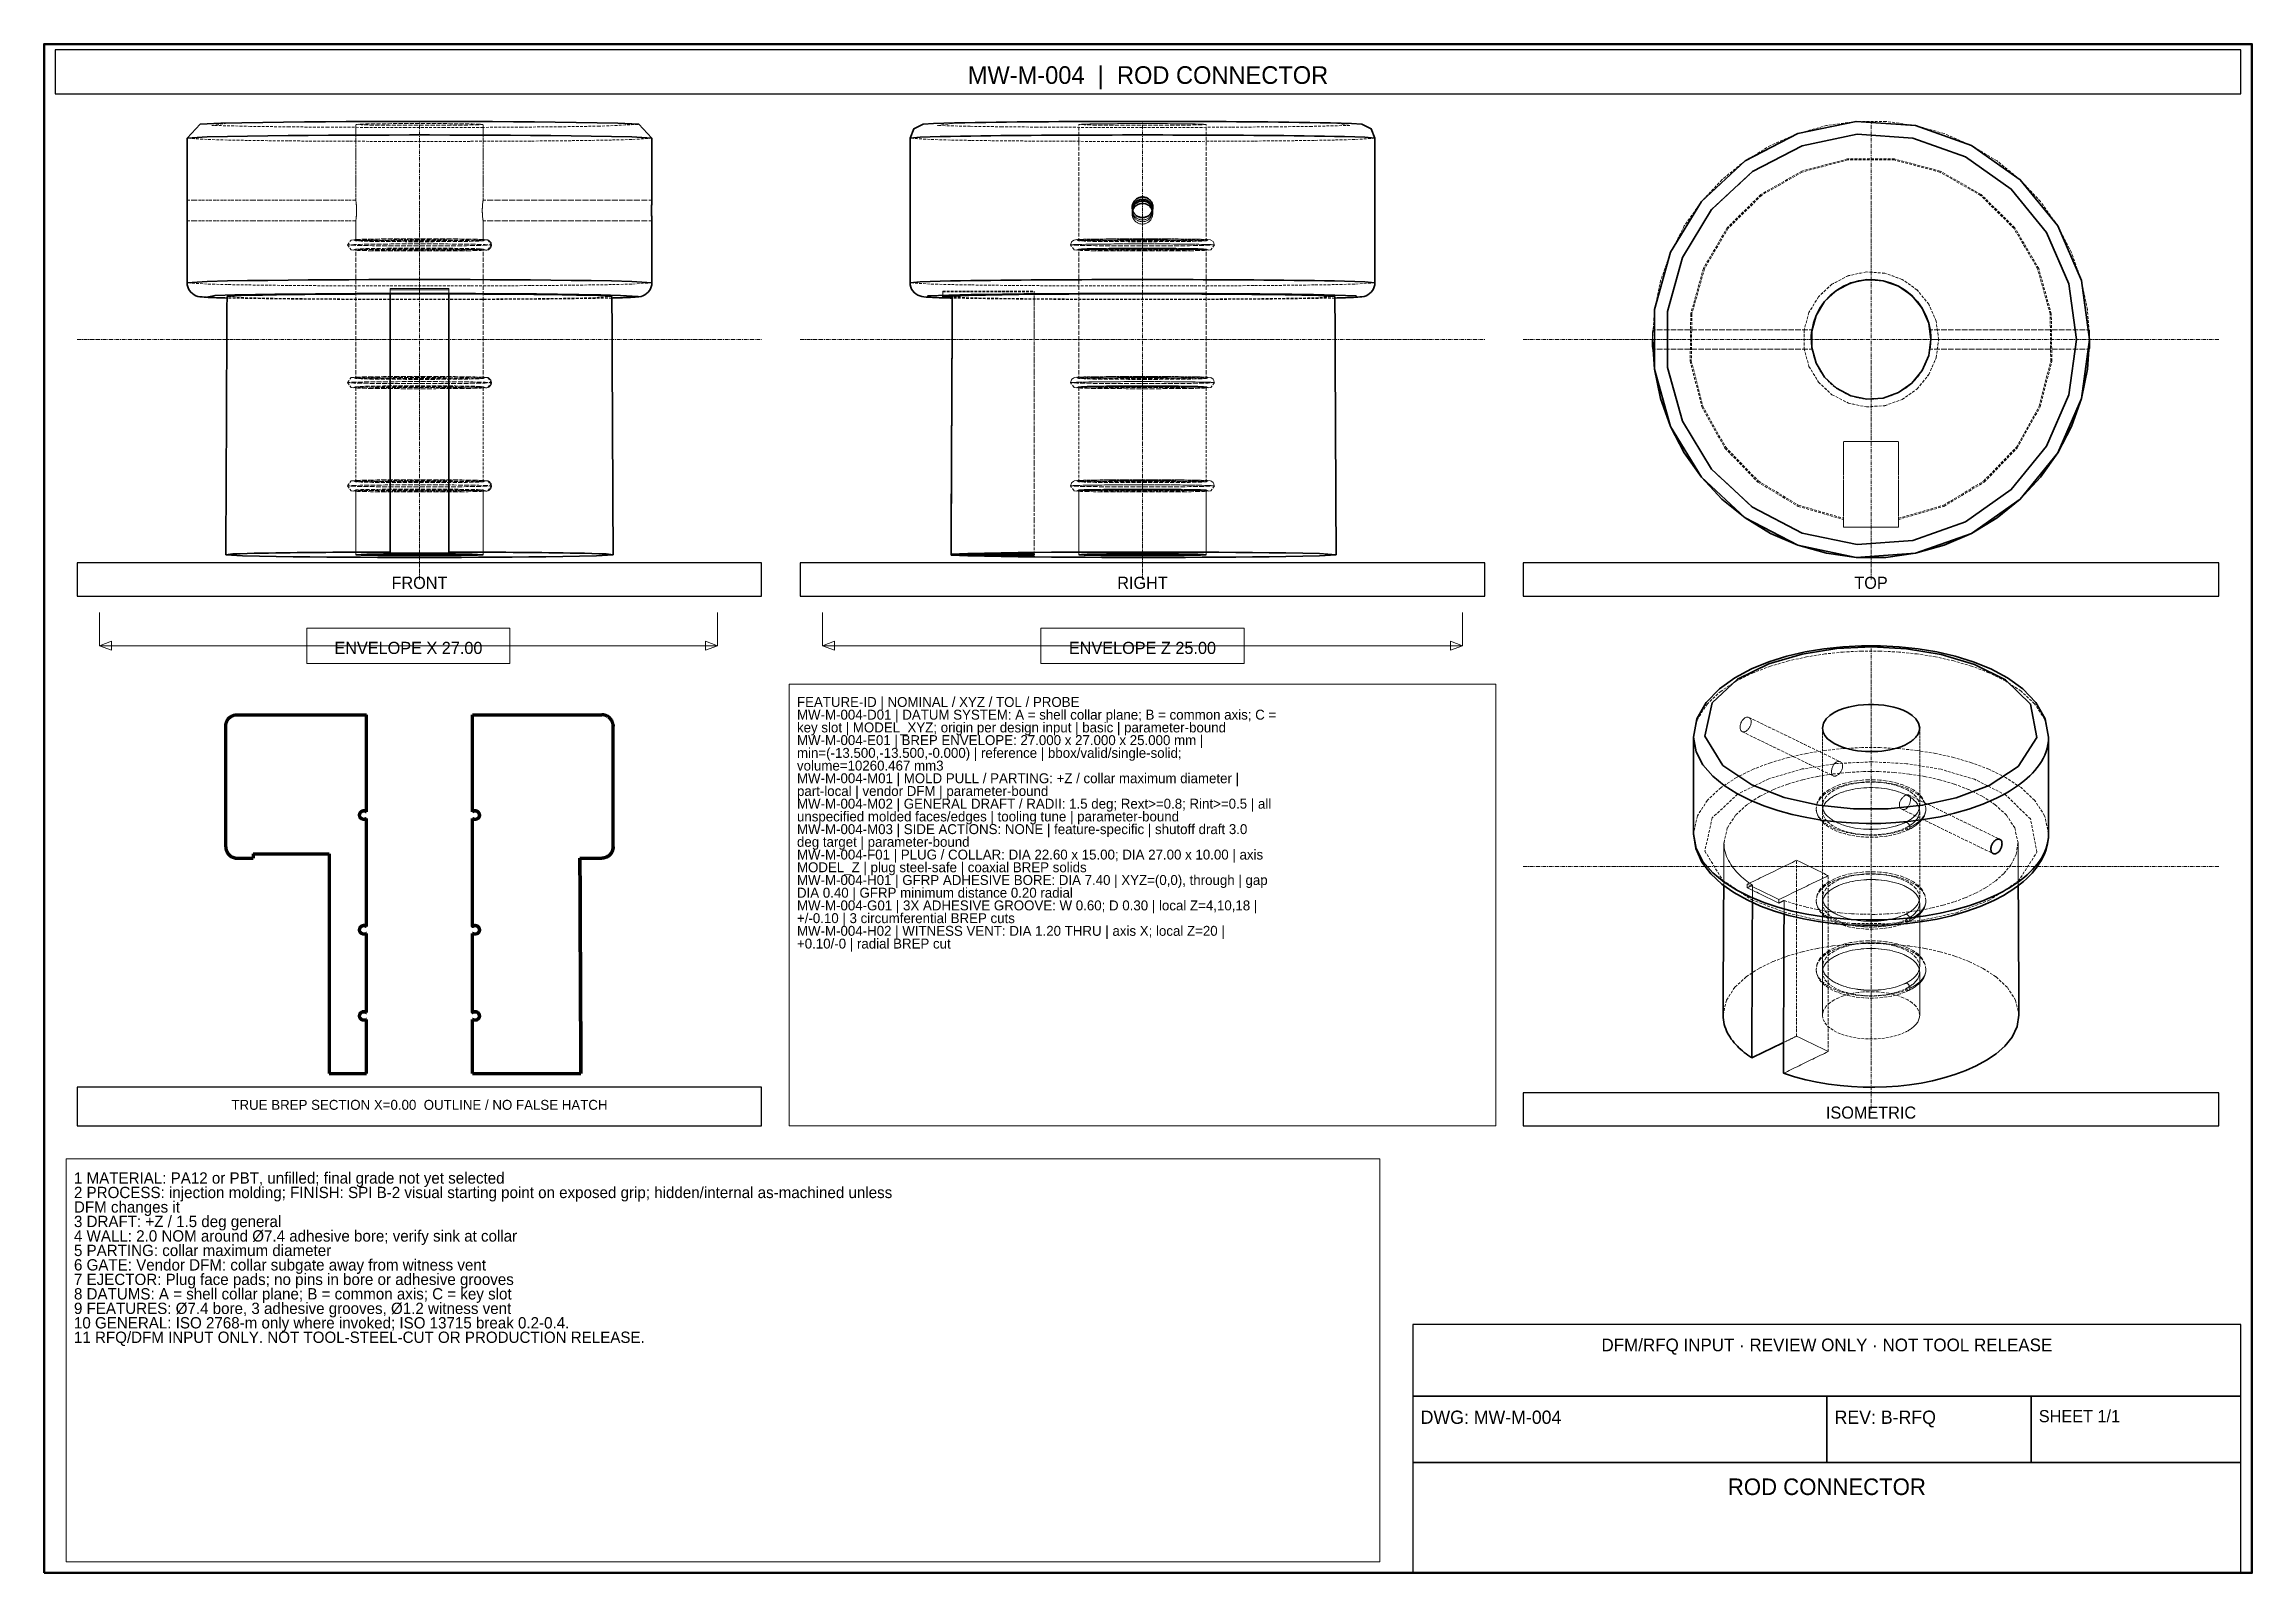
# Model space of a CAD drawing. Header units: millimetres. Extents: x 10 to 410, y 10 to 287.
import ezdxf
from ezdxf.enums import TextEntityAlignment as Align

# ---------------------------------------------------------------- set-up
doc = ezdxf.new("R2010")
doc.units = ezdxf.units.MM
doc.linetypes.add('CENTER', pattern=[1.15, 0.7, -0.15, 0.15, -0.15])
doc.linetypes.add('DASHED', pattern=[0.75, 0.5, -0.25])
for name, color, linetype, lineweight in [('BORDER', 7, 'CONTINUOUS', 50), ('CENTER', 4, 'CENTER', 13), ('DIMENSION', 2, 'CONTINUOUS', 18), ('HIDDEN', 8, 'DASHED', 18), ('NOTES', 7, 'CONTINUOUS', 18), ('SECTION', 1, 'CONTINUOUS', 70), ('TITLE_BLOCK', 7, 'CONTINUOUS', 25), ('VISIBLE', 7, 'CONTINUOUS', 35)]:
    doc.layers.add(name, color=color, linetype=linetype, lineweight=lineweight)

msp = doc.modelspace()

# ---------------------------------------------------------------- texts
at = {"layer": 'DIMENSION'}
for s, p in [('ENVELOPE X 27.00', (76, 177.6)), ('ENVELOPE Z 25.00', (209, 177.6))]:
    msp.add_text(s, height=2.2, dxfattribs=at).set_placement(p, align=Align.MIDDLE_CENTER)
at = {"layer": 'NOTES'}
for s, height, p in [('FEATURE-ID | NOMINAL / XYZ / TOL / PROBE', 1.8, (146.4, 167.8)), ('key slot | MODEL_XYZ; origin per design input | basic | parameter-bound', 1.8, (146.4, 163.19)), ('MW-M-004-D01 | DATUM SYSTEM: A = shell collar plane; B = common axis; C =', 1.8, (146.4, 165.5)), ('MW-M-004-E01 | BREP ENVELOPE: 27.000 x 27.000 x 25.000 mm |', 1.8, (146.4, 160.89)), ('volume=10260.467 mm3', 1.8, (146.4, 156.28)), ('min=(-13.500,-13.500,-0.000) | reference | bbox/valid/single-solid;', 1.8, (146.4, 158.58)), ('part-local | vendor DFM | parameter-bound', 1.8, (146.4, 151.67)), ('MW-M-004-M01 | MOLD PULL / PARTING: +Z / collar maximum diameter |', 1.8, (146.4, 153.98)), ('unspecified molded faces/edges | tooling tune | parameter-bound', 1.8, (146.4, 147.06)), ('MW-M-004-M02 | GENERAL DRAFT / RADII: 1.5 deg; Rext>=0.8; Rint>=0.5 | all', 1.8, (146.4, 149.37)), ('MW-M-004-M03 | SIDE ACTIONS: NONE | feature-specific | shutoff draft 3.0', 1.8, (146.4, 144.76)), ('deg target | parameter-bound', 1.8, (146.4, 142.46)), ('MW-M-004-F01 | PLUG / COLLAR: DIA 22.60 x 15.00; DIA 27.00 x 10.00 | axis', 1.8, (146.4, 140.15)), ('MODEL_Z | plug steel-safe | coaxial BREP solids', 1.8, (146.4, 137.85)), ('MW-M-004-H01 | GFRP ADHESIVE BORE: DIA 7.40 | XYZ=(0,0), through | gap', 1.8, (146.4, 135.54)), ('DIA 0.40 | GFRP minimum distance 0.20 radial', 1.8, (146.4, 133.24)), ('+/-0.10 | 3 circumferential BREP cuts', 1.8, (146.4, 128.63)), ('MW-M-004-G01 | 3X ADHESIVE GROOVE: W 0.60; D 0.30 | local Z=4,10,18 |', 1.8, (146.4, 130.94)), ('+0.10/-0 | radial BREP cut', 1.8, (146.4, 124.02)), ('MW-M-004-H02 | WITNESS VENT: DIA 1.20 THRU | axis X; local Z=20 |', 1.8, (146.4, 126.33)), ('2 PROCESS: injection molding; FINISH: SPI B-2 visual starting point on exposed grip; hidden/internal as-machined unless', 2.05, (15.4, 78.93)), ('1 MATERIAL: PA12 or PBT, unfilled; final grade not yet selected', 2.05, (15.4, 81.55)), ('DFM changes it', 2.05, (15.4, 76.3)), ('4 WALL: 2.0 NOM around Ø7.4 adhesive bore; verify sink at collar', 2.05, (15.4, 71.05)), ('3 DRAFT: +Z / 1.5 deg general', 2.05, (15.4, 73.68)), ('5 PARTING: collar maximum diameter', 2.05, (15.4, 68.43)), ('6 GATE: Vendor DFM: collar subgate away from witness vent', 2.05, (15.4, 65.81)), ('7 EJECTOR: Plug face pads; no pins in bore or adhesive grooves', 2.05, (15.4, 63.18)), ('8 DATUMS: A = shell collar plane; B = common axis; C = key slot', 2.05, (15.4, 60.56)), ('9 FEATURES: Ø7.4 bore, 3 adhesive grooves, Ø1.2 witness vent', 2.05, (15.4, 57.93)), ('10 GENERAL: ISO 2768-m only where invoked; ISO 13715 break 0.2-0.4.', 2.05, (15.4, 55.31)), ('11 RFQ/DFM INPUT ONLY. NOT TOOL-STEEL-CUT OR PRODUCTION RELEASE.', 2.05, (15.4, 52.69))]:
    msp.add_text(s, height=height, dxfattribs=at).set_placement(p, align=Align.MIDDLE_LEFT)
at = {"layer": 'TITLE_BLOCK'}
for s, height, p in [('MW-M-004  |  ROD CONNECTOR', 3.2, (210, 281.4)), ('FRONT', 2.2, (78, 189.4)), ('RIGHT', 2.2, (209, 189.4)), ('TOP', 2.2, (341, 189.4)), ('TRUE BREP SECTION X=0.00  OUTLINE / NO FALSE HATCH', 1.8, (78, 94.8)), ('ISOMETRIC', 2.2, (341, 93.4)), ('DFM/RFQ INPUT · REVIEW ONLY · NOT TOOL RELEASE', 2.3, (333, 51.3)), ('ROD CONNECTOR', 3, (333, 25.6))]:
    msp.add_text(s, height=height, dxfattribs=at).set_placement(p, align=Align.MIDDLE_CENTER)
for s, height, p in [('DWG: MW-M-004', 2.4, (259.4, 38.2)), ('REV: B-RFQ', 2.4, (334.4, 38.2)), ('SHEET 1/1', 2.2, (371.4, 38.4))]:
    msp.add_text(s, height=height, dxfattribs=at).set_placement(p, align=Align.MIDDLE_LEFT)

# ---------------------------------------------------------------- linework, layer by layer
at = {"layer": 'BORDER'}
msp.add_lwpolyline([(10, 10), (410, 10), (410, 287), (10, 287)], close=True, dxfattribs=at)
at = {"layer": 'CENTER'}
for p, q in [((78, 190), (78, 273)), ((209, 190), (209, 273)), ((341, 190), (341, 273)), ((16, 233.5), (140, 233.5)), ((147, 233.5), (271, 233.5)), ((278, 233.5), (404, 233.5)), ((341, 94), (341, 178)), ((278, 138), (404, 138))]:
    msp.add_line(p, q, dxfattribs=at)
at = {"layer": 'DIMENSION'}
for p, q in [((20, 184), (20, 178)), ((132, 184), (132, 178)), ((151, 184), (151, 178)), ((267, 184), (267, 178)), ((20, 178), (132, 178)), ((151, 178), (267, 178))]:
    msp.add_line(p, q, dxfattribs=at)
for points in [[(57.6, 174.8), (94.4, 174.8), (94.4, 181.2), (57.6, 181.2)], [(190.6, 174.8), (227.4, 174.8), (227.4, 181.2), (190.6, 181.2)], [(20, 178), (22.2, 178.8), (22.2, 177.2)], [(132, 178), (129.8, 177.2), (129.8, 178.8)], [(151, 178), (153.2, 178.8), (153.2, 177.2)], [(267, 178), (264.8, 177.2), (264.8, 178.8)]]:
    msp.add_lwpolyline(points, close=True, dxfattribs=at)
at = {"layer": 'HIDDEN'}
for points in [[(117.61, 272.45), (110.61, 272.14), (103.59, 272.03), (96.56, 271.97), (89.54, 271.92), (82.52, 271.9), (75.5, 271.9), (68.48, 271.92), (61.45, 271.95), (54.43, 272.01), (47.41, 272.1), (40.39, 272.28), (43.61, 272.72), (49.85, 272.84), (57.03, 272.92), (66.26, 272.98), (71.57, 272.99), (77.38, 273), (83.9, 272.99), (91.54, 272.97), (102.01, 272.89), (108.83, 272.8), (113.3, 272.7), (117.61, 272.45)], [(66.46, 272.45), (67.46, 272.52), (68.46, 272.54), (69.47, 272.56), (70.47, 272.57), (71.47, 272.58), (72.48, 272.59), (73.48, 272.6), (74.49, 272.6), (75.49, 272.61), (76.49, 272.61), (77.5, 272.61), (78.5, 272.61), (79.51, 272.61), (80.51, 272.61), (81.51, 272.6), (82.52, 272.6), (83.52, 272.59), (84.52, 272.58), (85.53, 272.57), (86.53, 272.56), (87.54, 272.54), (88.54, 272.52), (89.54, 272.45)], [(89.54, 272.45), (88.54, 272.39), (87.54, 272.36), (86.53, 272.34), (85.53, 272.33), (84.53, 272.32), (83.52, 272.31), (82.52, 272.3), (81.51, 272.3), (80.51, 272.29), (79.51, 272.29), (78.5, 272.29), (77.5, 272.29), (76.49, 272.29), (75.49, 272.29), (74.49, 272.3), (73.48, 272.3), (72.48, 272.31), (71.48, 272.32), (70.47, 272.33), (69.47, 272.34), (68.46, 272.36), (67.46, 272.39), (66.46, 272.45)], [(66.46, 258.73), (66.46, 259.33), (66.46, 259.92), (66.46, 260.52), (66.46, 261.12), (66.46, 261.71), (66.46, 262.31), (66.46, 262.91), (66.46, 263.5), (66.46, 264.1), (66.46, 264.69), (66.46, 265.29), (66.46, 265.89), (66.46, 266.48), (66.46, 267.08), (66.46, 267.68), (66.46, 268.27), (66.46, 268.87), (66.46, 269.47), (66.46, 270.06), (66.46, 270.66), (66.46, 271.26), (66.46, 271.85), (66.46, 272.45)], [(89.54, 258.73), (89.54, 259.33), (89.54, 259.92), (89.54, 260.52), (89.54, 261.12), (89.54, 261.71), (89.54, 262.31), (89.54, 262.91), (89.54, 263.5), (89.54, 264.1), (89.54, 264.69), (89.54, 265.29), (89.54, 265.89), (89.54, 266.48), (89.54, 267.08), (89.54, 267.68), (89.54, 268.27), (89.54, 268.87), (89.54, 269.47), (89.54, 270.06), (89.54, 270.66), (89.54, 271.26), (89.54, 271.85), (89.54, 272.45)], [(209.01, 273), (215.93, 272.99), (222.85, 272.97), (229.77, 272.92), (236.69, 272.84), (243.61, 272.72), (246.59, 272.28), (239.67, 272.1), (233.23, 272.02), (225.1, 271.95), (219, 271.92), (212.71, 271.9), (205.9, 271.9), (198.4, 271.92), (189.89, 271.97), (183.55, 272.03), (177.79, 272.11), (171.83, 272.26), (175.78, 272.75), (186.22, 272.9), (190.54, 272.94), (195.55, 272.97), (201.51, 272.99), (209.01, 273)], [(197.46, 272.45), (197.96, 272.5), (198.46, 272.52), (198.96, 272.53), (199.46, 272.54), (199.97, 272.55), (200.47, 272.56), (200.97, 272.57), (201.47, 272.57), (201.97, 272.58), (202.48, 272.58), (202.98, 272.59), (203.48, 272.59), (203.98, 272.59), (204.48, 272.6), (204.99, 272.6), (205.49, 272.6), (205.99, 272.6), (206.49, 272.61), (206.99, 272.61), (207.5, 272.61), (208, 272.61), (208.5, 272.61), (209, 272.61)], [(220.54, 272.45), (219.54, 272.38), (218.54, 272.36), (217.53, 272.34), (216.53, 272.33), (215.53, 272.32), (214.52, 272.31), (213.52, 272.3), (212.51, 272.3), (211.51, 272.29), (210.51, 272.29), (209.5, 272.29), (208.5, 272.29), (207.49, 272.29), (206.49, 272.29), (205.49, 272.3), (204.48, 272.3), (203.48, 272.31), (202.48, 272.32), (201.47, 272.33), (200.47, 272.34), (199.46, 272.36), (198.46, 272.38), (197.46, 272.45)], [(197.46, 251.37), (197.46, 252.29), (197.46, 253.2), (197.46, 254.12), (197.46, 255.04), (197.46, 255.95), (197.46, 256.87), (197.46, 257.78), (197.46, 258.7), (197.46, 259.62), (197.46, 260.53), (197.46, 261.45), (197.46, 262.37), (197.46, 263.28), (197.46, 264.2), (197.46, 265.12), (197.46, 266.03), (197.46, 266.95), (197.46, 267.87), (197.46, 268.78), (197.46, 269.7), (197.46, 270.62), (197.46, 271.53), (197.46, 272.45)], [(209, 272.61), (209.5, 272.61), (210.01, 272.61), (210.51, 272.61), (211.01, 272.61), (211.51, 272.61), (212.01, 272.6), (212.52, 272.6), (213.02, 272.6), (213.52, 272.6), (214.02, 272.59), (214.52, 272.59), (215.02, 272.59), (215.53, 272.58), (216.03, 272.58), (216.53, 272.57), (217.03, 272.57), (217.53, 272.56), (218.04, 272.55), (218.54, 272.54), (219.04, 272.53), (219.54, 272.52), (220.04, 272.5), (220.54, 272.45)], [(220.54, 251.37), (220.54, 252.29), (220.54, 253.2), (220.54, 254.12), (220.54, 255.04), (220.54, 255.95), (220.54, 256.87), (220.54, 257.78), (220.54, 258.7), (220.54, 259.62), (220.54, 260.53), (220.54, 261.45), (220.54, 262.37), (220.54, 263.28), (220.54, 264.2), (220.54, 265.12), (220.54, 266.03), (220.54, 266.95), (220.54, 267.87), (220.54, 268.78), (220.54, 269.7), (220.54, 270.62), (220.54, 271.53), (220.54, 272.45)], [(380.59, 233.5), (380.22, 238.89), (379.12, 244.18), (377.31, 249.27), (374.83, 254.07), (371.71, 258.48), (368.02, 262.43), (363.83, 265.84), (359.21, 268.65), (354.26, 270.8), (349.05, 272.26), (343.7, 272.99), (338.3, 272.99), (332.95, 272.26), (327.74, 270.8), (322.79, 268.65), (318.17, 265.84), (313.98, 262.43), (310.29, 258.48), (307.17, 254.07), (304.69, 249.27), (302.88, 244.18), (301.78, 238.89), (301.41, 233.5)], [(380.59, 233.5), (380.22, 238.89), (379.12, 244.18), (377.31, 249.27), (374.83, 254.07), (371.71, 258.48), (368.02, 262.43), (363.83, 265.84), (359.21, 268.65), (354.26, 270.8), (349.05, 272.26), (343.7, 272.99), (338.3, 272.99), (332.95, 272.26), (327.74, 270.8), (322.79, 268.65), (318.17, 265.84), (313.98, 262.43), (310.29, 258.48), (307.17, 254.07), (304.69, 249.27), (302.88, 244.18), (301.78, 238.89), (301.41, 233.5)], [(120.1, 269.96), (116.46, 269.72), (112.8, 269.63), (109.14, 269.56), (105.47, 269.51), (101.81, 269.47), (98.15, 269.44), (94.49, 269.42), (90.82, 269.4), (87.16, 269.39), (83.5, 269.38), (79.83, 269.37), (76.17, 269.37), (72.51, 269.38), (68.84, 269.39), (65.18, 269.4), (61.52, 269.42), (57.86, 269.44), (54.19, 269.47), (50.53, 269.51), (46.87, 269.56), (43.21, 269.63), (39.54, 269.72), (35.9, 269.96)], [(251.1, 269.96), (247.46, 269.72), (243.8, 269.63), (240.14, 269.56), (236.47, 269.51), (232.81, 269.47), (229.15, 269.44), (225.49, 269.42), (221.82, 269.4), (218.16, 269.38), (214.5, 269.38), (210.83, 269.37), (207.17, 269.37), (203.51, 269.38), (199.84, 269.38), (196.18, 269.4), (192.52, 269.42), (188.86, 269.44), (185.19, 269.47), (181.53, 269.51), (177.87, 269.56), (174.21, 269.63), (170.54, 269.72), (166.9, 269.96)], [(378.24, 233.5), (376.86, 243.55), (372.82, 252.85), (366.42, 260.72), (358.13, 266.56), (348.58, 269.96), (338.46, 270.65), (328.53, 268.59), (319.52, 263.92), (312.11, 257), (306.84, 248.33), (304.1, 238.57), (304.1, 228.43), (306.84, 218.66), (312.11, 209.99), (319.52, 203.07), (328.53, 198.4), (338.46, 196.34), (348.58, 197.03), (358.13, 200.43), (366.42, 206.28), (372.82, 214.15), (376.86, 223.45), (378.24, 233.5)], [(345.99, 200.87), (354.2, 203.25), (361.53, 207.66), (367.48, 213.81), (371.65, 221.28), (373.76, 229.57), (373.66, 238.12), (371.38, 246.36), (367.05, 253.74), (360.97, 259.75), (353.54, 264), (345.28, 266.2), (336.72, 266.2), (328.46, 264), (321.03, 259.75), (314.95, 253.74), (310.62, 246.36), (308.34, 238.12), (308.24, 229.57), (310.35, 221.28), (314.52, 213.81), (320.47, 207.66), (327.8, 203.25), (336.01, 200.87)], [(345.99, 201.09), (354.15, 203.46), (361.42, 207.85), (367.33, 213.96), (371.47, 221.38), (373.56, 229.62), (373.46, 238.11), (371.18, 246.3), (366.88, 253.63), (360.84, 259.6), (353.46, 263.82), (345.25, 266.01), (336.75, 266.01), (328.54, 263.82), (321.16, 259.6), (315.12, 253.63), (310.82, 246.3), (308.54, 238.11), (308.44, 229.62), (310.53, 221.38), (314.67, 213.96), (320.58, 207.85), (327.85, 203.46), (336.01, 201.09)], [(35.9, 258.73), (37.22, 258.73), (38.55, 258.73), (39.88, 258.73), (41.21, 258.73), (42.54, 258.73), (43.87, 258.73), (45.2, 258.73), (46.53, 258.73), (47.86, 258.73), (49.18, 258.73), (50.51, 258.73), (51.84, 258.73), (53.17, 258.73), (54.5, 258.73), (55.83, 258.73), (57.16, 258.73), (58.49, 258.73), (59.82, 258.73), (61.14, 258.73), (62.47, 258.73), (63.8, 258.73), (65.13, 258.73), (66.46, 258.73)], [(35.9, 254.99), (35.9, 255.07), (35.9, 255.15), (35.91, 255.23), (35.91, 255.31), (35.91, 255.39), (35.91, 255.47), (35.92, 255.56), (35.92, 255.64), (35.92, 255.72), (35.92, 255.8), (35.93, 255.88), (35.93, 255.96), (35.93, 256.04), (35.93, 256.13), (35.93, 256.21), (35.93, 256.29), (35.93, 256.37), (35.94, 256.45), (35.94, 256.53), (35.94, 256.61), (35.94, 256.69), (35.94, 256.78), (35.94, 256.86)], [(66.46, 254.99), (66.49, 255.15), (66.51, 255.31), (66.53, 255.47), (66.55, 255.63), (66.57, 255.8), (66.58, 255.96), (66.59, 256.12), (66.6, 256.29), (66.61, 256.45), (66.61, 256.61), (66.61, 256.78), (66.61, 256.94), (66.61, 257.1), (66.6, 257.27), (66.6, 257.43), (66.59, 257.59), (66.58, 257.76), (66.56, 257.92), (66.55, 258.08), (66.53, 258.24), (66.51, 258.41), (66.48, 258.57), (66.46, 258.73)], [(66.46, 258.73), (66.46, 258.73), (66.46, 258.73), (66.46, 258.73), (66.46, 258.73), (66.46, 258.73), (66.46, 258.73), (66.46, 258.73), (66.46, 258.73), (66.46, 258.73), (66.46, 258.73), (66.46, 258.73), (66.46, 258.73), (66.46, 258.73), (66.46, 258.73), (66.46, 258.73), (66.46, 258.73), (66.46, 258.73), (66.46, 258.73), (66.46, 258.73), (66.46, 258.73), (66.46, 258.73), (66.46, 258.73), (66.46, 258.73)], [(66.46, 258.73), (66.49, 258.57), (66.51, 258.41), (66.53, 258.24), (66.55, 258.08), (66.57, 257.92), (66.58, 257.76), (66.59, 257.59), (66.6, 257.43), (66.61, 257.27), (66.61, 257.1), (66.61, 256.94), (66.61, 256.78), (66.61, 256.61), (66.6, 256.45), (66.6, 256.29), (66.59, 256.12), (66.58, 255.96), (66.56, 255.8), (66.55, 255.63), (66.53, 255.47), (66.51, 255.31), (66.48, 255.15), (66.46, 254.99)], [(89.54, 258.73), (89.51, 258.57), (89.49, 258.41), (89.47, 258.24), (89.45, 258.08), (89.43, 257.92), (89.42, 257.76), (89.41, 257.59), (89.4, 257.43), (89.39, 257.27), (89.39, 257.1), (89.39, 256.94), (89.39, 256.78), (89.39, 256.61), (89.4, 256.45), (89.4, 256.29), (89.41, 256.12), (89.42, 255.96), (89.44, 255.8), (89.45, 255.63), (89.47, 255.47), (89.49, 255.31), (89.52, 255.15), (89.54, 254.99)], [(89.54, 254.99), (89.51, 255.15), (89.49, 255.31), (89.47, 255.47), (89.45, 255.63), (89.43, 255.8), (89.42, 255.96), (89.41, 256.12), (89.4, 256.29), (89.39, 256.45), (89.39, 256.61), (89.39, 256.78), (89.39, 256.94), (89.39, 257.1), (89.4, 257.27), (89.4, 257.43), (89.41, 257.59), (89.42, 257.76), (89.44, 257.92), (89.45, 258.08), (89.47, 258.24), (89.49, 258.41), (89.52, 258.57), (89.54, 258.73)], [(89.54, 258.73), (89.54, 258.73), (89.54, 258.73), (89.54, 258.73), (89.54, 258.73), (89.54, 258.73), (89.54, 258.73), (89.54, 258.73), (89.54, 258.73), (89.54, 258.73), (89.54, 258.73), (89.54, 258.73), (89.54, 258.73), (89.54, 258.73), (89.54, 258.73), (89.54, 258.73), (89.54, 258.73), (89.54, 258.73), (89.54, 258.73), (89.54, 258.73), (89.54, 258.73), (89.54, 258.73), (89.54, 258.73), (89.54, 258.73)], [(89.54, 258.73), (90.87, 258.73), (92.2, 258.73), (93.53, 258.73), (94.86, 258.73), (96.18, 258.73), (97.51, 258.73), (98.84, 258.73), (100.17, 258.73), (101.5, 258.73), (102.83, 258.73), (104.16, 258.73), (105.49, 258.73), (106.82, 258.73), (108.14, 258.73), (109.47, 258.73), (110.8, 258.73), (112.13, 258.73), (113.46, 258.73), (114.79, 258.73), (116.12, 258.73), (117.45, 258.73), (118.78, 258.73), (120.1, 258.73)], [(120.1, 254.99), (120.1, 255.07), (120.1, 255.15), (120.09, 255.23), (120.09, 255.31), (120.09, 255.39), (120.09, 255.47), (120.08, 255.56), (120.08, 255.64), (120.08, 255.72), (120.08, 255.8), (120.07, 255.88), (120.07, 255.96), (120.07, 256.04), (120.07, 256.13), (120.07, 256.21), (120.07, 256.29), (120.07, 256.37), (120.06, 256.45), (120.06, 256.53), (120.06, 256.61), (120.06, 256.69), (120.06, 256.78), (120.06, 256.86)], [(207.22, 256.89), (207.21, 256.86), (207.21, 256.84), (207.2, 256.81), (207.19, 256.79), (207.18, 256.76), (207.18, 256.74), (207.17, 256.71), (207.17, 256.69), (207.16, 256.66), (207.16, 256.64), (207.15, 256.61), (207.15, 256.59), (207.14, 256.56), (207.14, 256.53), (207.13, 256.51), (207.13, 256.48), (207.13, 256.46), (207.13, 256.43), (207.12, 256.41), (207.12, 256.38), (207.12, 256.35), (207.12, 256.33), (207.12, 256.3)], [(207.12, 256.3), (207.12, 256.32), (207.12, 256.34), (207.12, 256.36), (207.12, 256.38), (207.12, 256.4), (207.12, 256.41), (207.12, 256.43), (207.12, 256.45), (207.12, 256.47), (207.12, 256.49), (207.12, 256.51), (207.12, 256.52), (207.12, 256.54), (207.12, 256.56), (207.12, 256.58), (207.12, 256.6), (207.12, 256.62), (207.13, 256.64), (207.13, 256.65), (207.13, 256.67), (207.13, 256.69), (207.13, 256.71), (207.13, 256.73)], [(207.12, 256.3), (207.12, 256.17), (207.13, 256.05), (207.15, 255.92), (207.18, 255.79), (207.22, 255.67), (207.27, 255.55), (207.32, 255.43), (207.38, 255.32), (207.45, 255.21), (207.53, 255.11), (207.61, 255.01), (207.7, 254.92), (207.8, 254.83), (207.9, 254.75), (208.01, 254.68), (208.12, 254.62), (208.24, 254.56), (208.36, 254.51), (208.48, 254.47), (208.61, 254.44), (208.73, 254.42), (208.86, 254.41), (208.99, 254.4)], [(207.13, 257.04), (207.13, 257.06), (207.13, 257.08), (207.13, 257.1), (207.13, 257.12), (207.13, 257.14), (207.13, 257.16), (207.13, 257.17), (207.13, 257.19), (207.13, 257.21), (207.13, 257.23), (207.13, 257.25), (207.13, 257.27), (207.14, 257.29), (207.14, 257.3), (207.14, 257.32), (207.14, 257.34), (207.14, 257.36), (207.14, 257.38), (207.14, 257.4), (207.14, 257.41), (207.14, 257.43), (207.14, 257.45), (207.14, 257.47)], [(207.15, 257.26), (207.15, 257.25), (207.14, 257.24), (207.14, 257.23), (207.14, 257.22), (207.14, 257.21), (207.14, 257.2), (207.14, 257.19), (207.14, 257.18), (207.14, 257.17), (207.14, 257.17), (207.14, 257.16), (207.14, 257.15), (207.14, 257.14), (207.13, 257.13), (207.13, 257.12), (207.13, 257.11), (207.13, 257.1), (207.13, 257.09), (207.13, 257.08), (207.13, 257.07), (207.13, 257.06), (207.13, 257.05), (207.13, 257.04)], [(207.17, 257.1), (207.17, 257.08), (207.16, 257.07), (207.16, 257.05), (207.16, 257.04), (207.15, 257.02), (207.15, 257), (207.15, 256.99), (207.15, 256.97), (207.14, 256.95), (207.14, 256.94), (207.14, 256.92), (207.14, 256.91), (207.14, 256.89), (207.13, 256.87), (207.13, 256.86), (207.13, 256.84), (207.13, 256.83), (207.13, 256.81), (207.13, 256.79), (207.13, 256.78), (207.13, 256.76), (207.13, 256.74), (207.13, 256.73)], [(207.13, 257.04), (207.13, 256.92), (207.15, 256.79), (207.17, 256.66), (207.19, 256.53), (207.23, 256.41), (207.28, 256.29), (207.33, 256.17), (207.39, 256.06), (207.46, 255.95), (207.54, 255.85), (207.62, 255.75), (207.72, 255.66), (207.81, 255.57), (207.91, 255.49), (208.02, 255.42), (208.13, 255.36), (208.25, 255.3), (208.37, 255.26), (208.49, 255.22), (208.62, 255.19), (208.75, 255.16), (208.87, 255.15), (209, 255.15)], [(207.13, 256.73), (207.13, 256.6), (207.14, 256.47), (207.16, 256.34), (207.19, 256.22), (207.23, 256.09), (207.27, 255.97), (207.33, 255.86), (207.39, 255.74), (207.46, 255.63), (207.54, 255.53), (207.62, 255.43), (207.71, 255.34), (207.81, 255.25), (207.91, 255.18), (208.02, 255.1), (208.13, 255.04), (208.24, 254.98), (208.36, 254.94), (208.49, 254.9), (208.61, 254.87), (208.74, 254.84), (208.87, 254.83), (209, 254.83)], [(208.99, 254.4), (209.12, 254.41), (209.24, 254.42), (209.37, 254.44), (209.49, 254.47), (209.61, 254.51), (209.73, 254.55), (209.84, 254.61), (209.95, 254.67), (210.06, 254.74), (210.16, 254.81), (210.26, 254.9), (210.35, 254.99), (210.43, 255.08), (210.51, 255.18), (210.58, 255.29), (210.64, 255.39), (210.7, 255.51), (210.75, 255.63), (210.79, 255.75), (210.82, 255.87), (210.84, 255.99), (210.86, 256.12), (210.86, 256.24)], [(209, 255.15), (209.13, 255.15), (209.25, 255.16), (209.38, 255.18), (209.5, 255.21), (209.62, 255.25), (209.74, 255.3), (209.86, 255.35), (209.97, 255.41), (210.07, 255.48), (210.17, 255.56), (210.27, 255.64), (210.36, 255.73), (210.44, 255.82), (210.52, 255.92), (210.59, 256.03), (210.65, 256.14), (210.71, 256.25), (210.76, 256.37), (210.8, 256.49), (210.83, 256.61), (210.85, 256.73), (210.87, 256.86), (210.87, 256.99)], [(209, 254.83), (209.12, 254.83), (209.25, 254.84), (209.37, 254.86), (209.5, 254.89), (209.62, 254.93), (209.74, 254.98), (209.85, 255.03), (209.96, 255.09), (210.07, 255.16), (210.17, 255.24), (210.26, 255.32), (210.35, 255.41), (210.44, 255.51), (210.52, 255.61), (210.59, 255.71), (210.65, 255.82), (210.71, 255.93), (210.75, 256.05), (210.79, 256.17), (210.82, 256.29), (210.85, 256.42), (210.86, 256.54), (210.87, 256.67)], [(210.86, 256.24), (210.86, 256.27), (210.86, 256.3), (210.86, 256.32), (210.86, 256.35), (210.86, 256.37), (210.86, 256.4), (210.86, 256.43), (210.85, 256.45), (210.85, 256.48), (210.85, 256.5), (210.84, 256.53), (210.84, 256.55), (210.84, 256.58), (210.83, 256.6), (210.83, 256.63), (210.82, 256.65), (210.82, 256.68), (210.81, 256.71), (210.81, 256.73), (210.8, 256.76), (210.79, 256.78), (210.79, 256.81), (210.78, 256.83)], [(210.87, 256.67), (210.87, 256.69), (210.87, 256.7), (210.87, 256.72), (210.87, 256.74), (210.87, 256.75), (210.87, 256.77), (210.87, 256.78), (210.87, 256.8), (210.87, 256.82), (210.86, 256.83), (210.86, 256.85), (210.86, 256.86), (210.86, 256.88), (210.86, 256.9), (210.86, 256.91), (210.85, 256.93), (210.85, 256.95), (210.85, 256.96), (210.85, 256.98), (210.85, 256.99), (210.84, 257.01), (210.84, 257.03), (210.84, 257.04)], [(210.87, 256.99), (210.87, 257), (210.87, 257), (210.87, 257.01), (210.87, 257.02), (210.87, 257.03), (210.87, 257.04), (210.87, 257.05), (210.87, 257.06), (210.87, 257.07), (210.87, 257.08), (210.87, 257.09), (210.87, 257.1), (210.87, 257.11), (210.87, 257.12), (210.87, 257.13), (210.87, 257.13), (210.87, 257.14), (210.87, 257.15), (210.87, 257.16), (210.87, 257.17), (210.87, 257.18), (210.87, 257.19), (210.86, 257.2)], [(210.86, 256.24), (210.86, 256.26), (210.86, 256.28), (210.86, 256.3), (210.86, 256.32), (210.86, 256.34), (210.86, 256.36), (210.86, 256.37), (210.86, 256.39), (210.86, 256.41), (210.86, 256.43), (210.87, 256.45), (210.87, 256.47), (210.87, 256.49), (210.87, 256.5), (210.87, 256.52), (210.87, 256.54), (210.87, 256.56), (210.87, 256.58), (210.87, 256.6), (210.87, 256.61), (210.87, 256.63), (210.87, 256.65), (210.87, 256.67)], [(210.87, 256.99), (210.87, 257), (210.87, 257.02), (210.87, 257.04), (210.87, 257.06), (210.87, 257.08), (210.88, 257.1), (210.88, 257.12), (210.88, 257.13), (210.88, 257.15), (210.88, 257.17), (210.88, 257.19), (210.88, 257.21), (210.88, 257.23), (210.88, 257.25), (210.88, 257.26), (210.88, 257.28), (210.88, 257.3), (210.88, 257.32), (210.88, 257.34), (210.88, 257.36), (210.88, 257.37), (210.88, 257.39), (210.88, 257.41)], [(35.9, 254.99), (37.22, 254.99), (38.55, 254.99), (39.88, 254.99), (41.21, 254.99), (42.54, 254.99), (43.87, 254.99), (45.2, 254.99), (46.53, 254.99), (47.86, 254.99), (49.18, 254.99), (50.51, 254.99), (51.84, 254.99), (53.17, 254.99), (54.5, 254.99), (55.83, 254.99), (57.16, 254.99), (58.49, 254.99), (59.82, 254.99), (61.14, 254.99), (62.47, 254.99), (63.8, 254.99), (65.13, 254.99), (66.46, 254.99)], [(66.46, 254.99), (66.46, 254.99), (66.46, 254.99), (66.46, 254.99), (66.46, 254.99), (66.46, 254.99), (66.46, 254.99), (66.46, 254.99), (66.46, 254.99), (66.46, 254.99), (66.46, 254.99), (66.46, 254.99), (66.46, 254.99), (66.46, 254.99), (66.46, 254.99), (66.46, 254.99), (66.46, 254.99), (66.46, 254.99), (66.46, 254.99), (66.46, 254.99), (66.46, 254.99), (66.46, 254.99), (66.46, 254.99), (66.46, 254.99)], [(66.46, 251.37), (66.46, 251.53), (66.46, 251.68), (66.46, 251.84), (66.46, 252), (66.46, 252.16), (66.46, 252.31), (66.46, 252.47), (66.46, 252.63), (66.46, 252.78), (66.46, 252.94), (66.46, 253.1), (66.46, 253.26), (66.46, 253.41), (66.46, 253.57), (66.46, 253.73), (66.46, 253.89), (66.46, 254.04), (66.46, 254.2), (66.46, 254.36), (66.46, 254.51), (66.46, 254.67), (66.46, 254.83), (66.46, 254.99)], [(89.54, 254.99), (89.54, 254.99), (89.54, 254.99), (89.54, 254.99), (89.54, 254.99), (89.54, 254.99), (89.54, 254.99), (89.54, 254.99), (89.54, 254.99), (89.54, 254.99), (89.54, 254.99), (89.54, 254.99), (89.54, 254.99), (89.54, 254.99), (89.54, 254.99), (89.54, 254.99), (89.54, 254.99), (89.54, 254.99), (89.54, 254.99), (89.54, 254.99), (89.54, 254.99), (89.54, 254.99), (89.54, 254.99), (89.54, 254.99)], [(89.54, 251.37), (89.54, 251.53), (89.54, 251.68), (89.54, 251.84), (89.54, 252), (89.54, 252.16), (89.54, 252.31), (89.54, 252.47), (89.54, 252.63), (89.54, 252.78), (89.54, 252.94), (89.54, 253.1), (89.54, 253.26), (89.54, 253.41), (89.54, 253.57), (89.54, 253.73), (89.54, 253.89), (89.54, 254.04), (89.54, 254.2), (89.54, 254.36), (89.54, 254.51), (89.54, 254.67), (89.54, 254.83), (89.54, 254.99)], [(89.54, 254.99), (90.87, 254.99), (92.2, 254.99), (93.53, 254.99), (94.86, 254.99), (96.18, 254.99), (97.51, 254.99), (98.84, 254.99), (100.17, 254.99), (101.5, 254.99), (102.83, 254.99), (104.16, 254.99), (105.49, 254.99), (106.82, 254.99), (108.14, 254.99), (109.47, 254.99), (110.8, 254.99), (112.13, 254.99), (113.46, 254.99), (114.79, 254.99), (116.12, 254.99), (117.45, 254.99), (118.78, 254.99), (120.1, 254.99)], [(64.96, 250.62), (65.61, 251.51), (66.79, 251.62), (67.97, 251.65), (69.15, 251.67), (70.33, 251.69), (71.51, 251.7), (72.69, 251.71), (73.87, 251.71), (75.05, 251.72), (76.23, 251.72), (77.41, 251.72), (78.59, 251.72), (79.77, 251.72), (80.95, 251.72), (82.13, 251.71), (83.31, 251.71), (84.49, 251.7), (85.67, 251.69), (86.85, 251.67), (88.03, 251.65), (89.21, 251.62), (90.39, 251.51), (91.04, 250.62)], [(64.96, 250.62), (66.09, 250.69), (67.23, 250.72), (68.36, 250.74), (69.49, 250.76), (70.63, 250.77), (71.76, 250.78), (72.9, 250.79), (74.03, 250.79), (75.16, 250.8), (76.3, 250.8), (77.43, 250.8), (78.57, 250.8), (79.7, 250.8), (80.83, 250.8), (81.97, 250.79), (83.1, 250.79), (84.24, 250.78), (85.37, 250.77), (86.51, 250.76), (87.64, 250.74), (88.77, 250.72), (89.91, 250.69), (91.04, 250.62)], [(91.04, 250.62), (89.91, 250.55), (88.77, 250.52), (87.64, 250.5), (86.51, 250.48), (85.37, 250.47), (84.24, 250.46), (83.1, 250.45), (81.97, 250.45), (80.84, 250.44), (79.7, 250.44), (78.57, 250.44), (77.43, 250.44), (76.3, 250.44), (75.17, 250.44), (74.03, 250.45), (72.9, 250.45), (71.76, 250.46), (70.63, 250.47), (69.49, 250.48), (68.36, 250.5), (67.23, 250.52), (66.09, 250.55), (64.96, 250.62)], [(64.96, 250.62), (65.61, 249.73), (66.79, 249.62), (67.97, 249.59), (69.15, 249.57), (70.33, 249.56), (71.51, 249.54), (72.69, 249.53), (73.87, 249.53), (75.05, 249.52), (76.23, 249.52), (77.41, 249.52), (78.59, 249.52), (79.77, 249.52), (80.95, 249.52), (82.13, 249.53), (83.31, 249.53), (84.49, 249.54), (85.67, 249.56), (86.85, 249.57), (88.03, 249.59), (89.21, 249.62), (90.39, 249.73), (91.04, 250.62)], [(89.91, 251.53), (88.88, 251.48), (87.84, 251.46), (86.81, 251.44), (85.77, 251.43), (84.73, 251.42), (83.7, 251.41), (82.66, 251.4), (81.63, 251.4), (80.59, 251.39), (79.55, 251.39), (78.52, 251.39), (77.48, 251.39), (76.45, 251.39), (75.41, 251.39), (74.37, 251.4), (73.34, 251.4), (72.3, 251.41), (71.27, 251.42), (70.23, 251.43), (69.19, 251.44), (68.16, 251.46), (67.12, 251.48), (66.09, 251.53)], [(66.09, 251.53), (66.11, 251.53), (66.12, 251.52), (66.14, 251.52), (66.16, 251.52), (66.17, 251.51), (66.19, 251.51), (66.21, 251.5), (66.23, 251.49), (66.24, 251.49), (66.26, 251.48), (66.28, 251.47), (66.29, 251.47), (66.31, 251.46), (66.32, 251.45), (66.34, 251.44), (66.36, 251.43), (66.37, 251.43), (66.39, 251.42), (66.4, 251.41), (66.42, 251.4), (66.43, 251.39), (66.45, 251.38), (66.46, 251.37)], [(66.46, 249.87), (66.45, 249.86), (66.43, 249.85), (66.42, 249.84), (66.4, 249.83), (66.39, 249.82), (66.37, 249.82), (66.36, 249.81), (66.34, 249.8), (66.32, 249.79), (66.31, 249.78), (66.29, 249.77), (66.28, 249.77), (66.26, 249.76), (66.24, 249.75), (66.23, 249.75), (66.21, 249.74), (66.19, 249.74), (66.17, 249.73), (66.16, 249.73), (66.14, 249.72), (66.12, 249.72), (66.11, 249.71), (66.09, 249.71)], [(66.09, 249.71), (67.12, 249.76), (68.16, 249.78), (69.19, 249.8), (70.23, 249.81), (71.27, 249.82), (72.3, 249.83), (73.34, 249.84), (74.37, 249.85), (75.41, 249.85), (76.45, 249.85), (77.48, 249.85), (78.52, 249.85), (79.55, 249.85), (80.59, 249.85), (81.63, 249.85), (82.66, 249.84), (83.7, 249.83), (84.73, 249.82), (85.77, 249.81), (86.81, 249.8), (87.84, 249.78), (88.88, 249.76), (89.91, 249.71)], [(66.46, 251.37), (67.46, 251.43), (68.46, 251.46), (69.47, 251.48), (70.47, 251.49), (71.47, 251.5), (72.48, 251.51), (73.48, 251.52), (74.49, 251.52), (75.49, 251.53), (76.49, 251.53), (77.5, 251.53), (78.5, 251.53), (79.51, 251.53), (80.51, 251.53), (81.51, 251.52), (82.52, 251.52), (83.52, 251.51), (84.52, 251.5), (85.53, 251.49), (86.53, 251.48), (87.54, 251.46), (88.54, 251.43), (89.54, 251.37)], [(89.54, 251.37), (88.54, 251.3), (87.53, 251.28), (86.53, 251.26), (85.53, 251.25), (84.52, 251.24), (83.52, 251.23), (82.52, 251.22), (81.51, 251.22), (80.51, 251.21), (79.51, 251.21), (78.5, 251.21), (77.5, 251.21), (76.49, 251.21), (75.49, 251.21), (74.49, 251.22), (73.48, 251.22), (72.48, 251.23), (71.48, 251.24), (70.47, 251.25), (69.47, 251.26), (68.47, 251.28), (67.46, 251.3), (66.46, 251.37)], [(66.46, 251.37), (66.46, 251.37), (66.46, 251.37), (66.46, 251.37), (66.46, 251.37), (66.46, 251.37), (66.46, 251.37), (66.46, 251.37), (66.46, 251.37), (66.46, 251.37), (66.46, 251.37), (66.46, 251.37), (66.46, 251.37), (66.46, 251.37), (66.46, 251.37), (66.46, 251.37), (66.46, 251.37), (66.46, 251.37), (66.46, 251.37), (66.46, 251.37), (66.46, 251.37), (66.46, 251.37), (66.46, 251.37), (66.46, 251.37)], [(66.46, 249.87), (67.46, 249.94), (68.47, 249.96), (69.47, 249.98), (70.47, 249.99), (71.48, 250), (72.48, 250.01), (73.48, 250.02), (74.49, 250.02), (75.49, 250.03), (76.49, 250.03), (77.5, 250.03), (78.5, 250.03), (79.51, 250.03), (80.51, 250.03), (81.51, 250.02), (82.52, 250.02), (83.52, 250.01), (84.52, 250), (85.53, 249.99), (86.53, 249.98), (87.53, 249.96), (88.54, 249.94), (89.54, 249.87)], [(66.46, 249.87), (66.46, 249.87), (66.46, 249.87), (66.46, 249.87), (66.46, 249.87), (66.46, 249.87), (66.46, 249.87), (66.46, 249.87), (66.46, 249.87), (66.46, 249.87), (66.46, 249.87), (66.46, 249.87), (66.46, 249.87), (66.46, 249.87), (66.46, 249.87), (66.46, 249.87), (66.46, 249.87), (66.46, 249.87), (66.46, 249.87), (66.46, 249.87), (66.46, 249.87), (66.46, 249.87), (66.46, 249.87), (66.46, 249.87)], [(89.54, 249.87), (88.54, 249.81), (87.54, 249.78), (86.53, 249.76), (85.53, 249.75), (84.53, 249.74), (83.52, 249.73), (82.52, 249.72), (81.51, 249.72), (80.51, 249.72), (79.51, 249.71), (78.5, 249.71), (77.5, 249.71), (76.49, 249.71), (75.49, 249.72), (74.49, 249.72), (73.48, 249.72), (72.48, 249.73), (71.48, 249.74), (70.47, 249.75), (69.47, 249.76), (68.46, 249.78), (67.46, 249.81), (66.46, 249.87)], [(66.46, 226.42), (66.46, 227.44), (66.46, 228.46), (66.46, 229.48), (66.46, 230.5), (66.46, 231.52), (66.46, 232.54), (66.46, 233.56), (66.46, 234.58), (66.46, 235.6), (66.46, 236.62), (66.46, 237.64), (66.46, 238.66), (66.46, 239.68), (66.46, 240.7), (66.46, 241.72), (66.46, 242.73), (66.46, 243.75), (66.46, 244.77), (66.46, 245.79), (66.46, 246.81), (66.46, 247.83), (66.46, 248.85), (66.46, 249.87)], [(91.04, 250.62), (91.03, 250.71), (91.02, 250.8), (91, 250.89), (90.97, 250.97), (90.93, 251.05), (90.89, 251.13), (90.83, 251.2), (90.77, 251.27), (90.71, 251.33), (90.64, 251.39), (90.56, 251.44), (90.48, 251.48), (90.39, 251.51), (90.31, 251.53), (90.22, 251.55), (90.13, 251.56), (90.04, 251.55), (89.95, 251.54), (89.86, 251.53), (89.78, 251.5), (89.69, 251.46), (89.61, 251.42), (89.54, 251.37)], [(89.54, 251.37), (89.55, 251.38), (89.57, 251.39), (89.58, 251.4), (89.6, 251.41), (89.61, 251.42), (89.63, 251.43), (89.64, 251.43), (89.66, 251.44), (89.68, 251.45), (89.69, 251.46), (89.71, 251.47), (89.72, 251.47), (89.74, 251.48), (89.76, 251.49), (89.77, 251.49), (89.79, 251.5), (89.81, 251.51), (89.83, 251.51), (89.84, 251.52), (89.86, 251.52), (89.88, 251.52), (89.89, 251.53), (89.91, 251.53)], [(89.54, 251.37), (89.54, 251.37), (89.54, 251.37), (89.54, 251.37), (89.54, 251.37), (89.54, 251.37), (89.54, 251.37), (89.54, 251.37), (89.54, 251.37), (89.54, 251.37), (89.54, 251.37), (89.54, 251.37), (89.54, 251.37), (89.54, 251.37), (89.54, 251.37), (89.54, 251.37), (89.54, 251.37), (89.54, 251.37), (89.54, 251.37), (89.54, 251.37), (89.54, 251.37), (89.54, 251.37), (89.54, 251.37), (89.54, 251.37)], [(89.54, 249.87), (89.61, 249.82), (89.69, 249.78), (89.78, 249.74), (89.86, 249.72), (89.95, 249.7), (90.04, 249.69), (90.13, 249.69), (90.22, 249.69), (90.31, 249.71), (90.39, 249.73), (90.48, 249.76), (90.56, 249.8), (90.64, 249.85), (90.71, 249.91), (90.77, 249.97), (90.83, 250.04), (90.89, 250.11), (90.93, 250.19), (90.97, 250.27), (91, 250.35), (91.02, 250.44), (91.03, 250.53), (91.04, 250.62)], [(89.54, 249.87), (89.54, 249.87), (89.54, 249.87), (89.54, 249.87), (89.54, 249.87), (89.54, 249.87), (89.54, 249.87), (89.54, 249.87), (89.54, 249.87), (89.54, 249.87), (89.54, 249.87), (89.54, 249.87), (89.54, 249.87), (89.54, 249.87), (89.54, 249.87), (89.54, 249.87), (89.54, 249.87), (89.54, 249.87), (89.54, 249.87), (89.54, 249.87), (89.54, 249.87), (89.54, 249.87), (89.54, 249.87), (89.54, 249.87)], [(89.91, 249.71), (89.89, 249.71), (89.88, 249.72), (89.86, 249.72), (89.84, 249.73), (89.83, 249.73), (89.81, 249.74), (89.79, 249.74), (89.77, 249.75), (89.76, 249.75), (89.74, 249.76), (89.72, 249.77), (89.71, 249.77), (89.69, 249.78), (89.68, 249.79), (89.66, 249.8), (89.64, 249.81), (89.63, 249.82), (89.61, 249.82), (89.6, 249.83), (89.58, 249.84), (89.57, 249.85), (89.55, 249.86), (89.54, 249.87)], [(89.54, 226.42), (89.54, 227.44), (89.54, 228.46), (89.54, 229.48), (89.54, 230.5), (89.54, 231.52), (89.54, 232.54), (89.54, 233.56), (89.54, 234.58), (89.54, 235.6), (89.54, 236.62), (89.54, 237.64), (89.54, 238.66), (89.54, 239.68), (89.54, 240.7), (89.54, 241.72), (89.54, 242.73), (89.54, 243.75), (89.54, 244.77), (89.54, 245.79), (89.54, 246.81), (89.54, 247.83), (89.54, 248.85), (89.54, 249.87)], [(195.96, 250.62), (196.14, 251.17), (196.61, 251.51), (197.2, 251.59), (197.79, 251.62), (198.38, 251.64), (198.97, 251.65), (199.56, 251.66), (200.15, 251.67), (200.74, 251.68), (201.33, 251.69), (201.92, 251.69), (202.51, 251.7), (203.1, 251.7), (203.69, 251.71), (204.28, 251.71), (204.87, 251.71), (205.46, 251.72), (206.05, 251.72), (206.64, 251.72), (207.23, 251.72), (207.82, 251.72), (208.41, 251.72), (209, 251.72)], [(195.96, 250.62), (196.53, 250.67), (197.09, 250.69), (197.66, 250.71), (198.23, 250.72), (198.79, 250.73), (199.36, 250.74), (199.93, 250.75), (200.49, 250.76), (201.06, 250.76), (201.63, 250.77), (202.2, 250.77), (202.76, 250.78), (203.33, 250.78), (203.9, 250.79), (204.47, 250.79), (205.03, 250.79), (205.6, 250.79), (206.17, 250.8), (206.73, 250.8), (207.3, 250.8), (207.87, 250.8), (208.44, 250.8), (209, 250.8)], [(222.04, 250.62), (220.91, 250.55), (219.77, 250.52), (218.64, 250.5), (217.51, 250.48), (216.37, 250.47), (215.24, 250.46), (214.1, 250.45), (212.97, 250.45), (211.84, 250.44), (210.7, 250.44), (209.57, 250.44), (208.43, 250.44), (207.3, 250.44), (206.17, 250.44), (205.03, 250.45), (203.9, 250.45), (202.76, 250.46), (201.63, 250.47), (200.49, 250.48), (199.36, 250.5), (198.23, 250.52), (197.09, 250.55), (195.96, 250.62)], [(222.04, 250.62), (221.39, 249.73), (220.21, 249.62), (219.03, 249.59), (217.85, 249.57), (216.67, 249.55), (215.49, 249.54), (214.31, 249.53), (213.13, 249.53), (211.95, 249.52), (210.77, 249.52), (209.59, 249.52), (208.41, 249.52), (207.23, 249.52), (206.05, 249.52), (204.87, 249.53), (203.69, 249.53), (202.51, 249.54), (201.33, 249.55), (200.15, 249.57), (198.97, 249.59), (197.79, 249.62), (196.61, 249.73), (195.96, 250.62)], [(220.91, 251.53), (219.88, 251.48), (218.84, 251.46), (217.81, 251.44), (216.77, 251.43), (215.73, 251.42), (214.7, 251.41), (213.66, 251.4), (212.63, 251.4), (211.59, 251.39), (210.55, 251.39), (209.52, 251.39), (208.48, 251.39), (207.45, 251.39), (206.41, 251.39), (205.37, 251.4), (204.34, 251.4), (203.3, 251.41), (202.27, 251.42), (201.23, 251.43), (200.19, 251.44), (199.16, 251.46), (198.12, 251.48), (197.09, 251.53)], [(197.09, 251.53), (197.11, 251.53), (197.12, 251.52), (197.14, 251.52), (197.16, 251.52), (197.17, 251.51), (197.19, 251.51), (197.21, 251.5), (197.23, 251.49), (197.24, 251.49), (197.26, 251.48), (197.28, 251.47), (197.29, 251.47), (197.31, 251.46), (197.33, 251.45), (197.34, 251.44), (197.36, 251.43), (197.37, 251.43), (197.39, 251.42), (197.4, 251.41), (197.42, 251.4), (197.43, 251.39), (197.45, 251.38), (197.46, 251.37)], [(197.46, 249.87), (197.45, 249.86), (197.43, 249.85), (197.42, 249.84), (197.4, 249.83), (197.39, 249.82), (197.37, 249.82), (197.36, 249.81), (197.34, 249.8), (197.33, 249.79), (197.31, 249.78), (197.29, 249.77), (197.28, 249.77), (197.26, 249.76), (197.24, 249.75), (197.23, 249.75), (197.21, 249.74), (197.19, 249.74), (197.17, 249.73), (197.16, 249.73), (197.14, 249.72), (197.12, 249.72), (197.11, 249.71), (197.09, 249.71)], [(197.09, 249.71), (197.6, 249.74), (198.12, 249.76), (198.64, 249.77), (199.16, 249.78), (199.68, 249.79), (200.19, 249.8), (200.71, 249.81), (201.23, 249.81), (201.75, 249.82), (202.27, 249.82), (202.79, 249.83), (203.3, 249.83), (203.82, 249.84), (204.34, 249.84), (204.86, 249.84), (205.38, 249.84), (205.89, 249.85), (206.41, 249.85), (206.93, 249.85), (207.45, 249.85), (207.97, 249.85), (208.48, 249.85), (209, 249.85)], [(197.46, 251.37), (197.96, 251.42), (198.46, 251.43), (198.96, 251.45), (199.46, 251.46), (199.97, 251.47), (200.47, 251.48), (200.97, 251.48), (201.47, 251.49), (201.97, 251.5), (202.48, 251.5), (202.98, 251.51), (203.48, 251.51), (203.98, 251.51), (204.48, 251.52), (204.99, 251.52), (205.49, 251.52), (205.99, 251.52), (206.49, 251.53), (206.99, 251.53), (207.5, 251.53), (208, 251.53), (208.5, 251.53), (209, 251.53)], [(220.54, 251.37), (219.54, 251.3), (218.53, 251.28), (217.53, 251.26), (216.53, 251.25), (215.52, 251.24), (214.52, 251.23), (213.52, 251.22), (212.51, 251.22), (211.51, 251.21), (210.51, 251.21), (209.5, 251.21), (208.5, 251.21), (207.49, 251.21), (206.49, 251.21), (205.49, 251.22), (204.48, 251.22), (203.48, 251.23), (202.48, 251.24), (201.47, 251.25), (200.47, 251.26), (199.47, 251.28), (198.46, 251.3), (197.46, 251.37)], [(197.46, 251.37), (197.46, 251.37), (197.46, 251.37), (197.46, 251.37), (197.46, 251.37), (197.46, 251.37), (197.46, 251.37), (197.46, 251.37), (197.46, 251.37), (197.46, 251.37), (197.46, 251.37), (197.46, 251.37), (197.46, 251.37), (197.46, 251.37), (197.46, 251.37), (197.46, 251.37), (197.46, 251.37), (197.46, 251.37), (197.46, 251.37), (197.46, 251.37), (197.46, 251.37), (197.46, 251.37), (197.46, 251.37), (197.46, 251.37)], [(197.46, 249.87), (197.96, 249.92), (198.46, 249.94), (198.96, 249.95), (199.47, 249.96), (199.97, 249.97), (200.47, 249.98), (200.97, 249.99), (201.47, 249.99), (201.98, 250), (202.48, 250), (202.98, 250.01), (203.48, 250.01), (203.98, 250.02), (204.49, 250.02), (204.99, 250.02), (205.49, 250.02), (205.99, 250.03), (206.49, 250.03), (206.99, 250.03), (207.5, 250.03), (208, 250.03), (208.5, 250.03), (209, 250.03)], [(220.54, 249.87), (219.54, 249.81), (218.54, 249.78), (217.53, 249.76), (216.53, 249.75), (215.53, 249.74), (214.52, 249.73), (213.52, 249.72), (212.51, 249.72), (211.51, 249.72), (210.51, 249.71), (209.5, 249.71), (208.5, 249.71), (207.49, 249.71), (206.49, 249.72), (205.49, 249.72), (204.48, 249.72), (203.48, 249.73), (202.48, 249.74), (201.47, 249.75), (200.47, 249.76), (199.46, 249.78), (198.46, 249.81), (197.46, 249.87)], [(197.46, 249.87), (197.46, 249.87), (197.46, 249.87), (197.46, 249.87), (197.46, 249.87), (197.46, 249.87), (197.46, 249.87), (197.46, 249.87), (197.46, 249.87), (197.46, 249.87), (197.46, 249.87), (197.46, 249.87), (197.46, 249.87), (197.46, 249.87), (197.46, 249.87), (197.46, 249.87), (197.46, 249.87), (197.46, 249.87), (197.46, 249.87), (197.46, 249.87), (197.46, 249.87), (197.46, 249.87), (197.46, 249.87), (197.46, 249.87)], [(197.46, 226.42), (197.46, 227.44), (197.46, 228.46), (197.46, 229.48), (197.46, 230.5), (197.46, 231.52), (197.46, 232.54), (197.46, 233.56), (197.46, 234.58), (197.46, 235.6), (197.46, 236.62), (197.46, 237.64), (197.46, 238.66), (197.46, 239.68), (197.46, 240.7), (197.46, 241.71), (197.46, 242.73), (197.46, 243.75), (197.46, 244.77), (197.46, 245.79), (197.46, 246.81), (197.46, 247.83), (197.46, 248.85), (197.46, 249.87)], [(209, 250.8), (209, 250.84), (209, 250.88), (209, 250.92), (209, 250.96), (209, 251), (209, 251.04), (209, 251.08), (209, 251.12), (209, 251.16), (209, 251.2), (209, 251.24), (209, 251.28), (209, 251.32), (209, 251.36), (209, 251.4), (209, 251.44), (209, 251.48), (209, 251.52), (209, 251.56), (209, 251.6), (209, 251.64), (209, 251.68), (209, 251.72)], [(209, 251.72), (209, 251.72), (209, 251.71), (209, 251.7), (209, 251.69), (209, 251.68), (209, 251.67), (209, 251.66), (209, 251.66), (209, 251.65), (209, 251.64), (209, 251.63), (209, 251.62), (209, 251.61), (209, 251.61), (209, 251.6), (209, 251.59), (209, 251.58), (209, 251.57), (209, 251.56), (209, 251.55), (209, 251.55), (209, 251.54), (209, 251.53)], [(209, 251.72), (209.59, 251.72), (210.18, 251.72), (210.77, 251.72), (211.36, 251.72), (211.95, 251.72), (212.54, 251.72), (213.13, 251.71), (213.72, 251.71), (214.31, 251.71), (214.9, 251.7), (215.49, 251.7), (216.08, 251.69), (216.67, 251.69), (217.27, 251.68), (217.86, 251.67), (218.45, 251.66), (219.04, 251.65), (219.63, 251.64), (220.22, 251.62), (220.8, 251.59), (221.39, 251.51), (221.86, 251.17), (222.04, 250.62)], [(209, 251.53), (209.5, 251.53), (210.01, 251.53), (210.51, 251.53), (211.01, 251.53), (211.51, 251.53), (212.01, 251.52), (212.52, 251.52), (213.02, 251.52), (213.52, 251.52), (214.02, 251.51), (214.52, 251.51), (215.02, 251.51), (215.53, 251.5), (216.03, 251.5), (216.53, 251.49), (217.03, 251.48), (217.53, 251.48), (218.04, 251.47), (218.54, 251.46), (219.04, 251.45), (219.54, 251.43), (220.04, 251.42), (220.54, 251.37)], [(209, 250.8), (209.57, 250.8), (210.14, 250.8), (210.7, 250.8), (211.27, 250.8), (211.84, 250.8), (212.4, 250.79), (212.97, 250.79), (213.54, 250.79), (214.11, 250.79), (214.67, 250.78), (215.24, 250.78), (215.81, 250.77), (216.37, 250.77), (216.94, 250.76), (217.51, 250.76), (218.07, 250.75), (218.64, 250.74), (219.21, 250.73), (219.77, 250.72), (220.34, 250.71), (220.91, 250.69), (221.47, 250.67), (222.04, 250.62)], [(209, 249.85), (209, 249.89), (209, 249.94), (209, 249.98), (209, 250.02), (209, 250.06), (209, 250.1), (209, 250.14), (209, 250.18), (209, 250.22), (209, 250.27), (209, 250.31), (209, 250.35), (209, 250.39), (209, 250.43), (209, 250.47), (209, 250.51), (209, 250.55), (209, 250.59), (209, 250.64), (209, 250.68), (209, 250.72), (209, 250.76), (209, 250.8)], [(209, 250.03), (209.5, 250.03), (210.01, 250.03), (210.51, 250.03), (211.01, 250.03), (211.51, 250.03), (212.01, 250.03), (212.51, 250.02), (213.02, 250.02), (213.52, 250.02), (214.02, 250.02), (214.52, 250.01), (215.02, 250.01), (215.52, 250), (216.03, 250), (216.53, 249.99), (217.03, 249.99), (217.53, 249.98), (218.03, 249.97), (218.53, 249.96), (219.04, 249.95), (219.54, 249.94), (220.04, 249.92), (220.54, 249.87)], [(209, 250.03), (209, 250.02), (209, 250.02), (209, 250.01), (209, 250), (209, 249.99), (209, 249.99), (209, 249.98), (209, 249.97), (209, 249.96), (209, 249.95), (209, 249.95), (209, 249.94), (209, 249.93), (209, 249.92), (209, 249.91), (209, 249.91), (209, 249.9), (209, 249.89), (209, 249.88), (209, 249.88), (209, 249.87), (209, 249.86), (209, 249.85)], [(220.91, 249.71), (220.4, 249.74), (219.88, 249.76), (219.36, 249.77), (218.84, 249.78), (218.32, 249.79), (217.81, 249.8), (217.29, 249.81), (216.77, 249.81), (216.25, 249.82), (215.74, 249.82), (215.22, 249.83), (214.7, 249.83), (214.18, 249.84), (213.66, 249.84), (213.15, 249.84), (212.63, 249.84), (212.11, 249.85), (211.59, 249.85), (211.07, 249.85), (210.56, 249.85), (210.04, 249.85), (209.52, 249.85), (209, 249.85)], [(220.54, 251.37), (220.55, 251.38), (220.57, 251.39), (220.58, 251.4), (220.6, 251.41), (220.61, 251.42), (220.63, 251.43), (220.64, 251.43), (220.66, 251.44), (220.67, 251.45), (220.69, 251.46), (220.71, 251.47), (220.72, 251.47), (220.74, 251.48), (220.76, 251.49), (220.77, 251.49), (220.79, 251.5), (220.81, 251.51), (220.83, 251.51), (220.84, 251.52), (220.86, 251.52), (220.88, 251.52), (220.89, 251.53), (220.91, 251.53)], [(220.54, 251.37), (220.54, 251.37), (220.54, 251.37), (220.54, 251.37), (220.54, 251.37), (220.54, 251.37), (220.54, 251.37), (220.54, 251.37), (220.54, 251.37), (220.54, 251.37), (220.54, 251.37), (220.54, 251.37), (220.54, 251.37), (220.54, 251.37), (220.54, 251.37), (220.54, 251.37), (220.54, 251.37), (220.54, 251.37), (220.54, 251.37), (220.54, 251.37), (220.54, 251.37), (220.54, 251.37), (220.54, 251.37), (220.54, 251.37)], [(220.54, 249.87), (220.54, 249.87), (220.54, 249.87), (220.54, 249.87), (220.54, 249.87), (220.54, 249.87), (220.54, 249.87), (220.54, 249.87), (220.54, 249.87), (220.54, 249.87), (220.54, 249.87), (220.54, 249.87), (220.54, 249.87), (220.54, 249.87), (220.54, 249.87), (220.54, 249.87), (220.54, 249.87), (220.54, 249.87), (220.54, 249.87), (220.54, 249.87), (220.54, 249.87), (220.54, 249.87), (220.54, 249.87), (220.54, 249.87)], [(220.54, 249.87), (220.55, 249.86), (220.57, 249.85), (220.58, 249.84), (220.6, 249.83), (220.61, 249.82), (220.63, 249.82), (220.64, 249.81), (220.66, 249.8), (220.67, 249.79), (220.69, 249.78), (220.71, 249.77), (220.72, 249.77), (220.74, 249.76), (220.76, 249.75), (220.77, 249.75), (220.79, 249.74), (220.81, 249.74), (220.83, 249.73), (220.84, 249.73), (220.86, 249.72), (220.88, 249.72), (220.89, 249.71), (220.91, 249.71)], [(220.54, 226.42), (220.54, 227.44), (220.54, 228.46), (220.54, 229.48), (220.54, 230.5), (220.54, 231.52), (220.54, 232.54), (220.54, 233.56), (220.54, 234.58), (220.54, 235.6), (220.54, 236.62), (220.54, 237.64), (220.54, 238.66), (220.54, 239.68), (220.54, 240.7), (220.54, 241.71), (220.54, 242.73), (220.54, 243.75), (220.54, 244.77), (220.54, 245.79), (220.54, 246.81), (220.54, 247.83), (220.54, 248.85), (220.54, 249.87)], [(353.26, 233.5), (352.8, 236.81), (351.47, 239.87), (349.37, 242.46), (346.64, 244.38), (343.49, 245.5), (340.16, 245.73), (336.9, 245.05), (333.93, 243.51), (331.49, 241.23), (329.76, 238.38), (328.86, 235.17), (328.86, 231.83), (329.76, 228.62), (331.49, 225.76), (333.93, 223.48), (336.9, 221.95), (340.16, 221.27), (343.49, 221.5), (346.64, 222.61), (349.37, 224.54), (351.47, 227.13), (352.8, 230.19), (353.26, 233.5)], [(353.26, 233.49), (352.8, 236.8), (351.47, 239.86), (349.37, 242.45), (346.64, 244.37), (343.49, 245.49), (340.16, 245.72), (336.9, 245.04), (333.93, 243.5), (331.49, 241.23), (329.76, 238.37), (328.86, 235.16), (328.86, 231.82), (329.76, 228.61), (331.49, 225.75), (333.93, 223.48), (336.9, 221.94), (340.16, 221.26), (343.49, 221.49), (346.64, 222.61), (349.37, 224.53), (351.47, 227.12), (352.8, 230.18), (353.26, 233.49)], [(353.26, 233.49), (352.8, 236.8), (351.47, 239.86), (349.37, 242.45), (346.64, 244.38), (343.49, 245.5), (340.16, 245.72), (336.9, 245.04), (333.93, 243.51), (331.49, 241.23), (329.76, 238.38), (328.86, 235.16), (328.86, 231.82), (329.76, 228.61), (331.49, 225.76), (333.93, 223.48), (336.9, 221.94), (340.16, 221.26), (343.49, 221.49), (346.64, 222.61), (349.37, 224.53), (351.47, 227.12), (352.8, 230.19), (353.26, 233.49)], [(120.1, 243.76), (116.46, 243.52), (112.8, 243.43), (109.14, 243.37), (105.47, 243.32), (101.81, 243.28), (98.15, 243.25), (94.49, 243.22), (90.82, 243.2), (87.16, 243.19), (83.5, 243.18), (79.83, 243.18), (76.17, 243.18), (72.51, 243.18), (68.84, 243.19), (65.18, 243.2), (61.52, 243.22), (57.86, 243.25), (54.19, 243.28), (50.53, 243.32), (46.87, 243.37), (43.21, 243.43), (39.54, 243.52), (35.9, 243.76)], [(112.87, 241.26), (109.85, 241.07), (106.82, 240.99), (103.79, 240.94), (100.75, 240.9), (97.72, 240.87), (94.69, 240.84), (91.65, 240.82), (88.62, 240.8), (85.59, 240.79), (82.55, 240.79), (79.52, 240.78), (76.49, 240.78), (73.45, 240.79), (70.42, 240.79), (67.38, 240.8), (64.35, 240.82), (61.32, 240.84), (58.28, 240.87), (55.25, 240.9), (52.22, 240.94), (49.18, 240.99), (46.15, 241.07), (43.13, 241.26)], [(112.87, 241), (109.84, 240.94), (106.81, 240.89), (103.77, 240.85), (100.74, 240.81), (97.71, 240.79), (94.68, 240.77), (91.65, 240.75), (88.61, 240.74), (85.58, 240.73), (82.55, 240.72), (79.52, 240.72), (76.48, 240.72), (73.45, 240.72), (70.42, 240.73), (67.39, 240.74), (64.35, 240.75), (61.32, 240.77), (58.29, 240.79), (55.26, 240.81), (52.23, 240.85), (49.19, 240.89), (46.16, 240.94), (43.13, 241)], [(112.87, 241), (109.84, 240.94), (106.81, 240.89), (103.77, 240.85), (100.74, 240.81), (97.71, 240.79), (94.68, 240.77), (91.65, 240.75), (88.61, 240.74), (85.58, 240.73), (82.55, 240.72), (79.52, 240.72), (76.48, 240.72), (73.45, 240.72), (70.42, 240.73), (67.39, 240.74), (64.35, 240.75), (61.32, 240.77), (58.29, 240.79), (55.26, 240.81), (52.23, 240.85), (49.19, 240.89), (46.16, 240.94), (43.13, 241)], [(72.7, 241.77), (72.7, 241.81), (72.7, 241.85), (72.7, 241.89), (72.7, 241.93), (72.7, 241.97), (72.7, 242.01), (72.7, 242.05), (72.7, 242.09), (72.7, 242.13), (72.7, 242.17), (72.7, 242.21), (72.7, 242.25), (72.7, 242.3), (72.7, 242.34), (72.7, 242.38), (72.7, 242.42), (72.7, 242.46), (72.7, 242.5), (72.7, 242.54), (72.7, 242.58), (72.7, 242.62), (72.7, 242.66), (72.7, 242.7)], [(72.7, 242.7), (72.7, 242.69), (72.7, 242.68), (72.7, 242.67), (72.7, 242.66), (72.7, 242.65), (72.7, 242.64), (72.7, 242.63), (72.7, 242.62), (72.7, 242.61), (72.7, 242.6), (72.7, 242.59), (72.7, 242.58), (72.7, 242.57), (72.7, 242.56), (72.7, 242.55), (72.7, 242.54), (72.7, 242.53), (72.7, 242.52), (72.7, 242.51), (72.7, 242.5), (72.7, 242.49), (72.7, 242.48), (72.7, 242.47)], [(72.7, 242.7), (73.16, 242.7), (73.62, 242.7), (74.08, 242.7), (74.54, 242.7), (75, 242.7), (75.46, 242.7), (75.93, 242.7), (76.39, 242.7), (76.85, 242.7), (77.31, 242.7), (77.77, 242.7), (78.23, 242.7), (78.69, 242.7), (79.15, 242.7), (79.61, 242.7), (80.07, 242.7), (80.54, 242.7), (81, 242.7), (81.46, 242.7), (81.92, 242.7), (82.38, 242.7), (82.84, 242.7), (83.3, 242.7)], [(72.7, 194.76), (72.7, 196.83), (72.7, 198.91), (72.7, 200.98), (72.7, 203.06), (72.7, 205.13), (72.7, 207.21), (72.7, 209.28), (72.7, 211.36), (72.7, 213.43), (72.7, 215.5), (72.7, 217.58), (72.7, 219.65), (72.7, 221.73), (72.7, 223.8), (72.7, 225.88), (72.7, 227.95), (72.7, 230.03), (72.7, 232.1), (72.7, 234.17), (72.7, 236.25), (72.7, 238.32), (72.7, 240.4), (72.7, 242.47)], [(72.7, 242.47), (73.16, 242.47), (73.62, 242.47), (74.08, 242.47), (74.54, 242.47), (75, 242.47), (75.46, 242.47), (75.93, 242.47), (76.39, 242.47), (76.85, 242.47), (77.31, 242.47), (77.77, 242.47), (78.23, 242.47), (78.69, 242.47), (79.15, 242.47), (79.61, 242.47), (80.07, 242.47), (80.54, 242.47), (81, 242.47), (81.46, 242.47), (81.92, 242.47), (82.38, 242.47), (82.84, 242.47), (83.3, 242.47)], [(83.3, 241.77), (83.3, 241.81), (83.3, 241.85), (83.3, 241.89), (83.3, 241.93), (83.3, 241.97), (83.3, 242.01), (83.3, 242.05), (83.3, 242.09), (83.3, 242.13), (83.3, 242.17), (83.3, 242.21), (83.3, 242.25), (83.3, 242.3), (83.3, 242.34), (83.3, 242.38), (83.3, 242.42), (83.3, 242.46), (83.3, 242.5), (83.3, 242.54), (83.3, 242.58), (83.3, 242.62), (83.3, 242.66), (83.3, 242.7)], [(83.3, 242.7), (83.3, 242.69), (83.3, 242.68), (83.3, 242.67), (83.3, 242.66), (83.3, 242.65), (83.3, 242.64), (83.3, 242.63), (83.3, 242.62), (83.3, 242.61), (83.3, 242.6), (83.3, 242.59), (83.3, 242.58), (83.3, 242.57), (83.3, 242.56), (83.3, 242.55), (83.3, 242.54), (83.3, 242.53), (83.3, 242.52), (83.3, 242.51), (83.3, 242.5), (83.3, 242.49), (83.3, 242.48), (83.3, 242.47)], [(83.3, 194.76), (83.3, 196.83), (83.3, 198.91), (83.3, 200.98), (83.3, 203.06), (83.3, 205.13), (83.3, 207.21), (83.3, 209.28), (83.3, 211.36), (83.3, 213.43), (83.3, 215.5), (83.3, 217.58), (83.3, 219.65), (83.3, 221.73), (83.3, 223.8), (83.3, 225.88), (83.3, 227.95), (83.3, 230.03), (83.3, 232.1), (83.3, 234.17), (83.3, 236.25), (83.3, 238.32), (83.3, 240.4), (83.3, 242.47)], [(251.1, 243.76), (247.46, 243.52), (243.8, 243.43), (240.14, 243.37), (236.47, 243.32), (232.81, 243.28), (229.15, 243.25), (225.49, 243.22), (221.82, 243.2), (218.16, 243.19), (214.5, 243.18), (210.83, 243.18), (207.17, 243.18), (203.51, 243.18), (199.84, 243.19), (196.18, 243.2), (192.52, 243.22), (188.86, 243.25), (185.19, 243.28), (181.53, 243.32), (177.87, 243.37), (174.21, 243.43), (170.54, 243.52), (166.9, 243.76)], [(172.82, 241.34), (172.82, 241.38), (172.82, 241.42), (172.82, 241.46), (172.82, 241.5), (172.82, 241.54), (172.82, 241.58), (172.82, 241.62), (172.82, 241.66), (172.82, 241.7), (172.82, 241.75), (172.82, 241.79), (172.82, 241.83), (172.82, 241.87), (172.82, 241.91), (172.82, 241.95), (172.82, 241.99), (172.82, 242.03), (172.82, 242.07), (172.82, 242.11), (172.82, 242.15), (172.82, 242.19), (172.82, 242.23), (172.82, 242.27)], [(172.82, 242.27), (173.54, 242.27), (174.26, 242.27), (174.98, 242.27), (175.7, 242.27), (176.42, 242.27), (177.13, 242.27), (177.85, 242.27), (178.57, 242.27), (179.29, 242.27), (180.01, 242.27), (180.73, 242.27), (181.45, 242.27), (182.17, 242.27), (182.88, 242.27), (183.6, 242.27), (184.32, 242.27), (185.04, 242.27), (185.76, 242.27), (186.48, 242.27), (187.2, 242.27), (187.92, 242.27), (188.63, 242.27), (189.35, 242.27)], [(172.82, 242.13), (172.82, 242.13), (172.82, 242.14), (172.82, 242.15), (172.82, 242.15), (172.82, 242.16), (172.82, 242.17), (172.82, 242.17), (172.82, 242.18), (172.82, 242.18), (172.82, 242.19), (172.82, 242.2), (172.82, 242.2), (172.82, 242.21), (172.82, 242.22), (172.82, 242.22), (172.82, 242.23), (172.82, 242.24), (172.82, 242.24), (172.82, 242.25), (172.82, 242.25), (172.82, 242.26), (172.82, 242.27), (172.82, 242.27)], [(172.82, 241.19), (172.82, 241.23), (172.82, 241.27), (172.82, 241.31), (172.82, 241.35), (172.82, 241.39), (172.82, 241.44), (172.82, 241.48), (172.82, 241.52), (172.82, 241.56), (172.82, 241.6), (172.82, 241.64), (172.82, 241.68), (172.82, 241.72), (172.82, 241.76), (172.82, 241.8), (172.82, 241.84), (172.82, 241.88), (172.82, 241.92), (172.82, 241.96), (172.82, 242), (172.82, 242.05), (172.82, 242.09), (172.82, 242.13)], [(172.82, 242.13), (173.54, 242.13), (174.26, 242.13), (174.98, 242.13), (175.7, 242.13), (176.41, 242.13), (177.13, 242.13), (177.85, 242.13), (178.57, 242.13), (179.29, 242.13), (180.01, 242.13), (180.73, 242.13), (181.44, 242.13), (182.16, 242.13), (182.88, 242.13), (183.6, 242.13), (184.32, 242.13), (185.04, 242.13), (185.76, 242.13), (186.48, 242.13), (187.19, 242.13), (187.91, 242.13), (188.63, 242.13), (189.35, 242.13)], [(243.87, 241), (240.86, 240.94), (237.84, 240.89), (234.83, 240.85), (231.81, 240.81), (228.8, 240.79), (225.78, 240.77), (222.77, 240.75), (219.75, 240.74), (216.74, 240.73), (213.72, 240.72), (210.71, 240.72), (207.69, 240.72), (204.68, 240.72), (201.67, 240.72), (198.65, 240.73), (195.64, 240.75), (192.62, 240.76), (189.61, 240.79), (186.59, 240.81), (183.58, 240.84), (180.56, 240.88), (177.55, 240.93), (174.53, 240.99)], [(243.87, 241), (240.86, 240.94), (237.84, 240.89), (234.83, 240.85), (231.81, 240.82), (228.8, 240.79), (225.78, 240.77), (222.77, 240.75), (219.75, 240.74), (216.74, 240.73), (213.72, 240.72), (210.71, 240.72), (207.69, 240.72), (204.68, 240.72), (201.67, 240.72), (198.65, 240.73), (195.64, 240.75), (192.62, 240.76), (189.61, 240.79), (186.59, 240.81), (183.58, 240.84), (180.56, 240.88), (177.55, 240.93), (174.53, 240.99)], [(243.87, 241.26), (240.87, 241.07), (237.85, 240.99), (234.84, 240.94), (231.82, 240.9), (228.81, 240.87), (225.79, 240.84), (222.78, 240.82), (219.76, 240.8), (216.75, 240.79), (213.73, 240.79), (210.72, 240.78), (207.7, 240.78), (204.69, 240.78), (201.67, 240.79), (198.65, 240.8), (195.64, 240.82), (192.62, 240.84), (189.61, 240.86), (186.59, 240.89), (183.58, 240.93), (180.56, 240.98), (177.55, 241.06), (174.54, 241.19)], [(189.35, 194.56), (189.35, 196.63), (189.35, 198.71), (189.35, 200.78), (189.35, 202.86), (189.35, 204.93), (189.35, 207.01), (189.35, 209.08), (189.35, 211.16), (189.35, 213.23), (189.35, 215.31), (189.35, 217.38), (189.35, 219.45), (189.35, 221.53), (189.35, 223.6), (189.35, 225.68), (189.35, 227.75), (189.35, 229.83), (189.35, 231.9), (189.35, 233.98), (189.35, 236.05), (189.35, 238.12), (189.35, 240.2), (189.35, 242.27)], [(189.35, 242.13), (189.35, 242.13), (189.35, 242.14), (189.35, 242.15), (189.35, 242.15), (189.35, 242.16), (189.35, 242.17), (189.35, 242.17), (189.35, 242.18), (189.35, 242.18), (189.35, 242.19), (189.35, 242.2), (189.35, 242.2), (189.35, 242.21), (189.35, 242.22), (189.35, 242.22), (189.35, 242.23), (189.35, 242.24), (189.35, 242.24), (189.35, 242.25), (189.35, 242.25), (189.35, 242.26), (189.35, 242.27), (189.35, 242.27)], [(189.35, 194.56), (189.35, 196.63), (189.35, 198.7), (189.35, 200.76), (189.35, 202.83), (189.35, 204.9), (189.35, 206.97), (189.35, 209.04), (189.35, 211.11), (189.35, 213.17), (189.35, 215.24), (189.35, 217.31), (189.35, 219.38), (189.35, 221.45), (189.35, 223.51), (189.35, 225.58), (189.35, 227.65), (189.35, 229.72), (189.35, 231.79), (189.35, 233.85), (189.35, 235.92), (189.35, 237.99), (189.35, 240.06), (189.35, 242.13)], [(301.41, 233.5), (301.41, 233.58), (301.41, 233.65), (301.41, 233.73), (301.41, 233.81), (301.41, 233.88), (301.41, 233.96), (301.41, 234.04), (301.42, 234.11), (301.42, 234.19), (301.42, 234.27), (301.42, 234.34), (301.42, 234.42), (301.42, 234.49), (301.42, 234.57), (301.43, 234.65), (301.43, 234.72), (301.43, 234.8), (301.43, 234.88), (301.44, 234.95), (301.44, 235.03), (301.44, 235.11), (301.45, 235.18), (301.45, 235.26)], [(301.45, 235.26), (301.45, 235.18), (301.44, 235.11), (301.44, 235.03), (301.44, 234.95), (301.43, 234.88), (301.43, 234.8), (301.43, 234.72), (301.43, 234.65), (301.42, 234.57), (301.42, 234.5), (301.42, 234.42), (301.42, 234.34), (301.42, 234.27), (301.42, 234.19), (301.42, 234.11), (301.41, 234.04), (301.41, 233.96), (301.41, 233.88), (301.41, 233.81), (301.41, 233.73), (301.41, 233.65), (301.41, 233.58), (301.41, 233.5)], [(301.45, 235.26), (302.7, 235.26), (303.96, 235.26), (305.21, 235.26), (306.47, 235.26), (307.72, 235.26), (308.97, 235.26), (310.23, 235.26), (311.48, 235.26), (312.74, 235.26), (313.99, 235.26), (315.24, 235.26), (316.5, 235.26), (317.75, 235.26), (319.01, 235.26), (320.26, 235.26), (321.51, 235.26), (322.77, 235.26), (324.02, 235.26), (325.28, 235.26), (326.53, 235.26), (327.78, 235.26), (329.04, 235.26), (330.29, 235.26)], [(330.15, 233.5), (330.15, 233.5), (330.15, 233.5), (330.15, 233.5), (330.15, 233.5), (330.15, 233.5), (330.15, 233.5), (330.15, 233.5), (330.15, 233.5), (330.15, 233.5), (330.15, 233.5), (330.15, 233.5), (330.15, 233.5), (330.15, 233.5), (330.15, 233.5), (330.15, 233.5), (330.15, 233.5), (330.15, 233.5), (330.15, 233.5), (330.15, 233.5), (330.15, 233.5), (330.15, 233.5), (330.15, 233.5), (330.15, 233.5)], [(330.15, 233.5), (330.15, 233.5), (330.15, 233.5), (330.15, 233.5), (330.15, 233.5), (330.15, 233.5), (330.15, 233.5), (330.15, 233.5), (330.15, 233.5), (330.15, 233.5), (330.15, 233.5), (330.15, 233.5), (330.15, 233.5), (330.15, 233.5), (330.15, 233.5), (330.15, 233.5), (330.15, 233.5), (330.15, 233.5), (330.15, 233.5), (330.15, 233.5), (330.15, 233.5), (330.15, 233.5), (330.15, 233.5), (330.15, 233.5)], [(330.15, 233.5), (330.15, 233.42), (330.15, 233.35), (330.15, 233.27), (330.15, 233.19), (330.16, 233.12), (330.16, 233.04), (330.16, 232.96), (330.17, 232.89), (330.17, 232.81), (330.18, 232.73), (330.18, 232.66), (330.19, 232.58), (330.2, 232.5), (330.2, 232.43), (330.21, 232.35), (330.22, 232.27), (330.23, 232.2), (330.24, 232.12), (330.25, 232.04), (330.26, 231.97), (330.27, 231.89), (330.28, 231.82), (330.29, 231.74)], [(330.29, 231.74), (330.28, 231.82), (330.27, 231.89), (330.26, 231.97), (330.25, 232.04), (330.24, 232.12), (330.23, 232.2), (330.22, 232.27), (330.21, 232.35), (330.2, 232.43), (330.2, 232.5), (330.19, 232.58), (330.18, 232.66), (330.18, 232.73), (330.17, 232.81), (330.17, 232.89), (330.16, 232.96), (330.16, 233.04), (330.16, 233.12), (330.15, 233.19), (330.15, 233.27), (330.15, 233.35), (330.15, 233.42), (330.15, 233.5)], [(330.15, 233.5), (330.15, 233.5), (330.15, 233.5), (330.15, 233.5), (330.15, 233.5), (330.15, 233.5), (330.15, 233.5), (330.15, 233.5), (330.15, 233.5), (330.15, 233.5), (330.15, 233.5), (330.15, 233.5), (330.15, 233.5), (330.15, 233.5), (330.15, 233.5), (330.15, 233.5), (330.15, 233.5), (330.15, 233.5), (330.15, 233.5), (330.15, 233.5), (330.15, 233.5), (330.15, 233.5), (330.15, 233.5), (330.15, 233.5)], [(330.15, 233.5), (330.25, 232.02), (330.55, 230.57), (331.05, 229.18), (331.73, 227.86), (332.58, 226.65), (333.59, 225.57), (334.74, 224.64), (336.01, 223.87), (337.37, 223.28), (338.79, 222.88), (340.26, 222.67), (341.74, 222.67), (343.21, 222.88), (344.63, 223.27), (345.99, 223.86), (347.26, 224.63), (348.41, 225.57), (349.42, 226.65), (350.27, 227.86), (350.95, 229.18), (351.45, 230.57), (351.75, 232.02), (351.85, 233.5)], [(330.15, 233.5), (330.25, 232.02), (330.55, 230.57), (331.05, 229.17), (331.73, 227.86), (332.58, 226.64), (333.59, 225.56), (334.74, 224.63), (336, 223.86), (337.36, 223.26), (338.79, 222.86), (340.26, 222.66), (341.74, 222.66), (343.2, 222.86), (344.63, 223.26), (345.99, 223.85), (347.26, 224.62), (348.4, 225.56), (349.42, 226.64), (350.27, 227.85), (350.95, 229.16), (351.45, 230.56), (351.75, 232.01), (351.85, 233.49)], [(330.15, 233.5), (330.25, 232.02), (330.55, 230.57), (331.05, 229.18), (331.73, 227.86), (332.58, 226.65), (333.59, 225.57), (334.74, 224.64), (336.01, 223.87), (337.37, 223.28), (338.79, 222.88), (340.26, 222.67), (341.74, 222.67), (343.21, 222.87), (344.63, 223.27), (345.99, 223.86), (347.26, 224.63), (348.41, 225.57), (349.42, 226.65), (350.27, 227.86), (350.95, 229.18), (351.45, 230.57), (351.75, 232.02), (351.85, 233.5)], [(330.15, 233.5), (330.25, 232.02), (330.55, 230.57), (331.05, 229.17), (331.73, 227.86), (332.58, 226.65), (333.59, 225.56), (334.74, 224.63), (336, 223.86), (337.36, 223.27), (338.79, 222.87), (340.26, 222.66), (341.74, 222.66), (343.2, 222.87), (344.63, 223.26), (345.99, 223.85), (347.26, 224.62), (348.4, 225.56), (349.42, 226.64), (350.27, 227.85), (350.95, 229.17), (351.45, 230.56), (351.75, 232.01), (351.85, 233.49)], [(330.15, 233.5), (330.25, 232.02), (330.55, 230.57), (331.05, 229.17), (331.73, 227.86), (332.58, 226.65), (333.59, 225.57), (334.74, 224.63), (336.01, 223.86), (337.36, 223.27), (338.79, 222.87), (340.26, 222.67), (341.74, 222.67), (343.21, 222.87), (344.63, 223.27), (345.99, 223.86), (347.26, 224.63), (348.41, 225.56), (349.42, 226.65), (350.27, 227.86), (350.95, 229.17), (351.45, 230.57), (351.75, 232.02), (351.85, 233.49)], [(330.15, 233.5), (330.25, 232.02), (330.55, 230.57), (331.05, 229.17), (331.73, 227.86), (332.58, 226.65), (333.59, 225.56), (334.74, 224.63), (336, 223.86), (337.36, 223.27), (338.79, 222.87), (340.26, 222.66), (341.74, 222.66), (343.2, 222.87), (344.63, 223.27), (345.99, 223.85), (347.26, 224.62), (348.4, 225.56), (349.42, 226.64), (350.27, 227.85), (350.95, 229.17), (351.45, 230.56), (351.75, 232.01), (351.85, 233.49)], [(330.15, 233.5), (330.25, 232.02), (330.55, 230.57), (331.05, 229.17), (331.73, 227.86), (332.58, 226.65), (333.59, 225.57), (334.74, 224.63), (336.01, 223.86), (337.36, 223.27), (338.79, 222.87), (340.26, 222.67), (341.74, 222.67), (343.21, 222.87), (344.63, 223.27), (345.99, 223.86), (347.26, 224.63), (348.41, 225.56), (349.42, 226.65), (350.27, 227.85), (350.95, 229.17), (351.45, 230.57), (351.75, 232.02), (351.85, 233.49)], [(351.71, 235.26), (352.96, 235.26), (354.22, 235.26), (355.47, 235.26), (356.72, 235.26), (357.98, 235.26), (359.23, 235.26), (360.49, 235.26), (361.74, 235.26), (362.99, 235.26), (364.25, 235.26), (365.5, 235.26), (366.76, 235.26), (368.01, 235.26), (369.26, 235.26), (370.52, 235.26), (371.77, 235.26), (373.03, 235.26), (374.28, 235.26), (375.53, 235.26), (376.79, 235.26), (378.04, 235.26), (379.3, 235.26), (380.55, 235.26)], [(351.85, 233.5), (351.85, 233.42), (351.85, 233.35), (351.85, 233.27), (351.85, 233.19), (351.84, 233.12), (351.84, 233.04), (351.84, 232.96), (351.83, 232.89), (351.83, 232.81), (351.82, 232.73), (351.82, 232.66), (351.81, 232.58), (351.8, 232.5), (351.8, 232.43), (351.79, 232.35), (351.78, 232.27), (351.77, 232.2), (351.76, 232.12), (351.75, 232.04), (351.74, 231.97), (351.73, 231.89), (351.72, 231.82), (351.71, 231.74)], [(351.71, 231.74), (351.72, 231.82), (351.73, 231.89), (351.74, 231.97), (351.75, 232.04), (351.76, 232.12), (351.77, 232.2), (351.78, 232.27), (351.79, 232.35), (351.8, 232.43), (351.8, 232.5), (351.81, 232.58), (351.82, 232.66), (351.82, 232.73), (351.83, 232.81), (351.83, 232.89), (351.84, 232.96), (351.84, 233.04), (351.84, 233.12), (351.85, 233.19), (351.85, 233.27), (351.85, 233.35), (351.85, 233.42), (351.85, 233.5)], [(351.85, 233.5), (351.85, 233.5), (351.85, 233.5), (351.85, 233.5), (351.85, 233.5), (351.85, 233.5), (351.85, 233.5), (351.85, 233.5), (351.85, 233.5), (351.85, 233.5), (351.85, 233.5), (351.85, 233.5), (351.85, 233.5), (351.85, 233.5), (351.85, 233.5), (351.85, 233.5), (351.85, 233.5), (351.85, 233.5), (351.85, 233.5), (351.85, 233.5), (351.85, 233.5), (351.85, 233.5), (351.85, 233.5), (351.85, 233.5)], [(351.85, 233.5), (351.85, 233.5), (351.85, 233.5), (351.85, 233.5), (351.85, 233.5), (351.85, 233.5), (351.85, 233.5), (351.85, 233.5), (351.85, 233.5), (351.85, 233.5), (351.85, 233.5), (351.85, 233.5), (351.85, 233.5), (351.85, 233.5), (351.85, 233.5), (351.85, 233.5), (351.85, 233.5), (351.85, 233.5), (351.85, 233.5), (351.85, 233.5), (351.85, 233.5), (351.85, 233.5), (351.85, 233.5), (351.85, 233.5)], [(351.85, 233.5), (351.85, 233.5), (351.85, 233.5), (351.85, 233.5), (351.85, 233.5), (351.85, 233.5), (351.85, 233.5), (351.85, 233.5), (351.85, 233.5), (351.85, 233.5), (351.85, 233.5), (351.85, 233.5), (351.85, 233.5), (351.85, 233.5), (351.85, 233.5), (351.85, 233.5), (351.85, 233.5), (351.85, 233.5), (351.85, 233.5), (351.85, 233.5), (351.85, 233.5), (351.85, 233.5), (351.85, 233.5), (351.85, 233.5)], [(351.85, 233.5), (351.85, 233.5), (351.85, 233.5), (351.85, 233.5), (351.85, 233.5), (351.85, 233.5), (351.85, 233.5), (351.85, 233.5), (351.85, 233.5), (351.85, 233.5), (351.85, 233.5), (351.85, 233.5), (351.85, 233.5), (351.85, 233.5), (351.85, 233.5), (351.85, 233.5), (351.85, 233.5), (351.85, 233.5), (351.85, 233.5), (351.85, 233.5), (351.85, 233.5), (351.85, 233.5), (351.85, 233.5), (351.85, 233.5)], [(351.85, 233.5), (351.85, 233.5), (351.85, 233.5), (351.85, 233.5), (351.85, 233.5), (351.85, 233.5), (351.85, 233.5), (351.85, 233.5), (351.85, 233.5), (351.85, 233.5), (351.85, 233.5), (351.85, 233.5), (351.85, 233.5), (351.85, 233.5), (351.85, 233.5), (351.85, 233.5), (351.85, 233.5), (351.85, 233.5), (351.85, 233.5), (351.85, 233.5), (351.85, 233.5), (351.85, 233.5), (351.85, 233.5), (351.85, 233.5)], [(351.85, 233.5), (351.85, 233.5), (351.85, 233.5), (351.85, 233.5), (351.85, 233.5), (351.85, 233.5), (351.85, 233.5), (351.85, 233.5), (351.85, 233.5), (351.85, 233.5), (351.85, 233.5), (351.85, 233.5), (351.85, 233.5), (351.85, 233.5), (351.85, 233.5), (351.85, 233.5), (351.85, 233.5), (351.85, 233.5), (351.85, 233.5), (351.85, 233.5), (351.85, 233.5), (351.85, 233.5), (351.85, 233.5), (351.85, 233.5)], [(351.85, 233.5), (351.85, 233.5), (351.85, 233.5), (351.85, 233.5), (351.85, 233.5), (351.85, 233.5), (351.85, 233.5), (351.85, 233.5), (351.85, 233.5), (351.85, 233.5), (351.85, 233.5), (351.85, 233.5), (351.85, 233.5), (351.85, 233.5), (351.85, 233.5), (351.85, 233.5), (351.85, 233.5), (351.85, 233.5), (351.85, 233.5), (351.85, 233.5), (351.85, 233.5), (351.85, 233.5), (351.85, 233.5), (351.85, 233.5)], [(351.85, 233.5), (351.85, 233.5), (351.85, 233.5), (351.85, 233.5), (351.85, 233.5), (351.85, 233.5), (351.85, 233.5), (351.85, 233.5), (351.85, 233.5), (351.85, 233.5), (351.85, 233.5), (351.85, 233.5), (351.85, 233.5), (351.85, 233.5), (351.85, 233.5), (351.85, 233.5), (351.85, 233.5), (351.85, 233.5), (351.85, 233.5), (351.85, 233.5), (351.85, 233.5), (351.85, 233.5), (351.85, 233.5), (351.85, 233.5)], [(353.26, 233.5), (353.2, 233.5), (353.14, 233.5), (353.07, 233.5), (353.01, 233.5), (352.95, 233.5), (352.89, 233.5), (352.83, 233.5), (352.77, 233.5), (352.71, 233.5), (352.65, 233.5), (352.58, 233.5), (352.52, 233.5), (352.46, 233.5), (352.4, 233.5), (352.34, 233.5), (352.28, 233.5), (352.22, 233.5), (352.16, 233.5), (352.1, 233.5), (352.03, 233.5), (351.97, 233.5), (351.91, 233.5), (351.85, 233.5)], [(351.85, 233.49), (351.85, 233.49), (351.85, 233.49), (351.85, 233.49), (351.85, 233.49), (351.85, 233.49), (351.85, 233.49), (351.85, 233.49), (351.85, 233.49), (351.85, 233.49), (351.85, 233.49), (351.85, 233.49), (351.85, 233.49), (351.85, 233.49), (351.85, 233.49), (351.85, 233.49), (351.85, 233.49), (351.85, 233.49), (351.85, 233.49), (351.85, 233.49), (351.85, 233.49), (351.85, 233.49), (351.85, 233.49), (351.85, 233.5)], [(351.85, 233.5), (351.85, 233.5), (351.85, 233.5), (351.85, 233.5), (351.85, 233.5), (351.85, 233.5), (351.85, 233.5), (351.85, 233.5), (351.85, 233.5), (351.85, 233.5), (351.85, 233.5), (351.85, 233.5), (351.85, 233.5), (351.85, 233.5), (351.85, 233.5), (351.85, 233.5), (351.85, 233.5), (351.85, 233.5), (351.85, 233.5), (351.85, 233.5), (351.85, 233.5), (351.85, 233.5), (351.85, 233.5), (351.85, 233.5)], [(351.85, 233.5), (351.91, 233.5), (351.97, 233.5), (352.03, 233.5), (352.1, 233.5), (352.16, 233.5), (352.22, 233.5), (352.28, 233.5), (352.34, 233.5), (352.4, 233.5), (352.46, 233.5), (352.52, 233.5), (352.58, 233.5), (352.65, 233.5), (352.71, 233.5), (352.77, 233.5), (352.83, 233.5), (352.89, 233.5), (352.95, 233.5), (353.01, 233.5), (353.07, 233.5), (353.14, 233.5), (353.2, 233.5), (353.26, 233.5)], [(351.85, 233.49), (351.85, 233.49), (351.85, 233.49), (351.85, 233.49), (351.85, 233.49), (351.85, 233.49), (351.85, 233.49), (351.85, 233.49), (351.85, 233.49), (351.85, 233.49), (351.85, 233.49), (351.85, 233.49), (351.85, 233.49), (351.85, 233.49), (351.85, 233.49), (351.85, 233.49), (351.85, 233.49), (351.85, 233.49), (351.85, 233.49), (351.85, 233.5), (351.85, 233.5), (351.85, 233.5), (351.85, 233.5), (351.85, 233.5)], [(351.85, 233.49), (351.85, 233.49), (351.85, 233.49), (351.85, 233.49), (351.85, 233.49), (351.85, 233.49), (351.85, 233.5), (351.85, 233.5), (351.85, 233.5), (351.85, 233.5), (351.85, 233.5), (351.85, 233.5), (351.85, 233.5), (351.85, 233.5), (351.85, 233.5), (351.85, 233.5), (351.85, 233.5), (351.85, 233.5), (351.85, 233.5), (351.85, 233.5), (351.85, 233.5), (351.85, 233.5), (351.85, 233.5), (351.85, 233.5)], [(351.85, 233.49), (351.85, 233.49), (351.85, 233.49), (351.85, 233.49), (351.85, 233.49), (351.85, 233.49), (351.85, 233.49), (351.85, 233.5), (351.85, 233.5), (351.85, 233.5), (351.85, 233.5), (351.85, 233.5), (351.85, 233.5), (351.85, 233.5), (351.85, 233.5), (351.85, 233.5), (351.85, 233.5), (351.85, 233.5), (351.85, 233.5), (351.85, 233.5), (351.85, 233.5), (351.85, 233.5), (351.85, 233.5), (351.85, 233.5)], [(351.85, 233.49), (351.85, 233.49), (351.85, 233.49), (351.85, 233.49), (351.85, 233.49), (351.85, 233.49), (351.85, 233.49), (351.85, 233.49), (351.85, 233.49), (351.85, 233.49), (351.85, 233.49), (351.85, 233.49), (351.85, 233.49), (351.85, 233.49), (351.85, 233.49), (351.85, 233.49), (351.85, 233.49), (351.85, 233.49), (351.85, 233.5), (351.85, 233.5), (351.85, 233.5), (351.85, 233.5), (351.85, 233.5), (351.85, 233.5)], [(351.85, 233.49), (351.85, 233.49), (351.85, 233.49), (351.85, 233.49), (351.85, 233.49), (351.85, 233.49), (351.85, 233.49), (351.85, 233.49), (351.85, 233.5), (351.85, 233.5), (351.85, 233.5), (351.85, 233.5), (351.85, 233.5), (351.85, 233.5), (351.85, 233.5), (351.85, 233.5), (351.85, 233.5), (351.85, 233.5), (351.85, 233.5), (351.85, 233.5), (351.85, 233.5), (351.85, 233.5), (351.85, 233.5), (351.85, 233.5)], [(351.85, 233.49), (351.85, 233.49), (351.85, 233.49), (351.85, 233.49), (351.85, 233.49), (351.85, 233.49), (351.85, 233.49), (351.85, 233.49), (351.85, 233.49), (351.85, 233.49), (351.85, 233.49), (351.85, 233.49), (351.85, 233.49), (351.85, 233.49), (351.85, 233.49), (351.85, 233.49), (351.85, 233.49), (351.85, 233.49), (351.85, 233.49), (351.85, 233.49), (351.85, 233.49), (351.85, 233.49), (351.85, 233.49), (351.85, 233.49)], [(351.85, 233.49), (351.85, 233.49), (351.85, 233.49), (351.85, 233.49), (351.85, 233.49), (351.85, 233.49), (351.85, 233.49), (351.85, 233.49), (351.85, 233.49), (351.85, 233.49), (351.85, 233.49), (351.85, 233.49), (351.85, 233.49), (351.85, 233.49), (351.85, 233.49), (351.85, 233.49), (351.85, 233.49), (351.85, 233.49), (351.85, 233.49), (351.85, 233.49), (351.85, 233.49), (351.85, 233.49), (351.85, 233.49), (351.85, 233.49)], [(351.85, 233.49), (351.85, 233.49), (351.85, 233.49), (351.85, 233.49), (351.85, 233.49), (351.85, 233.49), (351.85, 233.49), (351.85, 233.49), (351.85, 233.49), (351.85, 233.49), (351.85, 233.49), (351.85, 233.49), (351.85, 233.49), (351.85, 233.49), (351.85, 233.49), (351.85, 233.49), (351.85, 233.49), (351.85, 233.49), (351.85, 233.49), (351.85, 233.49), (351.85, 233.49), (351.85, 233.49), (351.85, 233.49), (351.85, 233.49)], [(351.85, 233.49), (351.91, 233.49), (351.97, 233.49), (352.03, 233.49), (352.1, 233.49), (352.16, 233.49), (352.22, 233.49), (352.28, 233.49), (352.34, 233.49), (352.4, 233.49), (352.46, 233.49), (352.52, 233.49), (352.58, 233.49), (352.65, 233.49), (352.71, 233.49), (352.77, 233.49), (352.83, 233.49), (352.89, 233.49), (352.95, 233.49), (353.01, 233.49), (353.07, 233.49), (353.14, 233.49), (353.2, 233.49), (353.26, 233.49)], [(353.26, 233.49), (353.2, 233.49), (353.14, 233.49), (353.07, 233.49), (353.01, 233.49), (352.95, 233.49), (352.89, 233.49), (352.83, 233.49), (352.77, 233.49), (352.71, 233.49), (352.65, 233.49), (352.58, 233.49), (352.52, 233.49), (352.46, 233.49), (352.4, 233.49), (352.34, 233.49), (352.28, 233.49), (352.22, 233.49), (352.16, 233.49), (352.1, 233.49), (352.03, 233.49), (351.97, 233.49), (351.91, 233.49), (351.85, 233.49)], [(351.85, 233.49), (351.85, 233.49), (351.85, 233.49), (351.85, 233.49), (351.85, 233.49), (351.85, 233.49), (351.85, 233.49), (351.85, 233.49), (351.85, 233.49), (351.85, 233.49), (351.85, 233.49), (351.85, 233.49), (351.85, 233.49), (351.85, 233.49), (351.85, 233.49), (351.85, 233.49), (351.85, 233.49), (351.85, 233.49), (351.85, 233.49), (351.85, 233.49), (351.85, 233.49), (351.85, 233.49), (351.85, 233.49), (351.85, 233.49)], [(353.26, 233.49), (353.2, 233.49), (353.14, 233.49), (353.07, 233.49), (353.01, 233.49), (352.95, 233.49), (352.89, 233.49), (352.83, 233.49), (352.77, 233.49), (352.71, 233.49), (352.65, 233.49), (352.58, 233.49), (352.52, 233.49), (352.46, 233.49), (352.4, 233.49), (352.34, 233.49), (352.28, 233.49), (352.22, 233.49), (352.16, 233.49), (352.1, 233.49), (352.03, 233.49), (351.97, 233.49), (351.91, 233.49), (351.85, 233.49)], [(351.85, 233.49), (351.85, 233.49), (351.85, 233.49), (351.85, 233.49), (351.85, 233.49), (351.85, 233.49), (351.85, 233.49), (351.85, 233.49), (351.85, 233.49), (351.85, 233.49), (351.85, 233.49), (351.85, 233.49), (351.85, 233.49), (351.85, 233.49), (351.85, 233.49), (351.85, 233.49), (351.85, 233.49), (351.85, 233.49), (351.85, 233.49), (351.85, 233.49), (351.85, 233.49), (351.85, 233.49), (351.85, 233.49), (351.85, 233.49)], [(351.85, 233.49), (351.91, 233.49), (351.97, 233.49), (352.03, 233.49), (352.1, 233.49), (352.16, 233.49), (352.22, 233.49), (352.28, 233.49), (352.34, 233.49), (352.4, 233.49), (352.46, 233.49), (352.52, 233.49), (352.58, 233.49), (352.65, 233.49), (352.71, 233.49), (352.77, 233.49), (352.83, 233.49), (352.89, 233.49), (352.95, 233.49), (353.01, 233.49), (353.07, 233.49), (353.14, 233.49), (353.2, 233.49), (353.26, 233.49)], [(351.85, 233.49), (351.85, 233.49), (351.85, 233.49), (351.85, 233.49), (351.85, 233.49), (351.85, 233.49), (351.85, 233.49), (351.85, 233.49), (351.85, 233.49), (351.85, 233.49), (351.85, 233.49), (351.85, 233.49), (351.85, 233.49), (351.85, 233.49), (351.85, 233.49), (351.85, 233.49), (351.85, 233.49), (351.85, 233.49), (351.85, 233.49), (351.85, 233.49), (351.85, 233.49), (351.85, 233.49), (351.85, 233.49), (351.85, 233.49)], [(351.85, 233.49), (351.85, 233.49), (351.85, 233.49), (351.85, 233.49), (351.85, 233.49), (351.85, 233.49), (351.85, 233.49), (351.85, 233.49), (351.85, 233.49), (351.85, 233.49), (351.85, 233.49), (351.85, 233.49), (351.85, 233.49), (351.85, 233.49), (351.85, 233.49), (351.85, 233.49), (351.85, 233.49), (351.85, 233.49), (351.85, 233.49), (351.85, 233.49), (351.85, 233.49), (351.85, 233.49), (351.85, 233.49), (351.85, 233.49)], [(351.85, 233.49), (351.85, 233.49), (351.85, 233.49), (351.85, 233.49), (351.85, 233.49), (351.85, 233.49), (351.85, 233.49), (351.85, 233.49), (351.85, 233.49), (351.85, 233.49), (351.85, 233.49), (351.85, 233.49), (351.85, 233.49), (351.85, 233.49), (351.85, 233.49), (351.85, 233.49), (351.85, 233.49), (351.85, 233.49), (351.85, 233.49), (351.85, 233.49), (351.85, 233.49), (351.85, 233.49), (351.85, 233.49), (351.85, 233.49)], [(380.59, 233.5), (380.59, 233.58), (380.59, 233.65), (380.59, 233.73), (380.59, 233.81), (380.59, 233.88), (380.59, 233.96), (380.59, 234.04), (380.58, 234.11), (380.58, 234.19), (380.58, 234.27), (380.58, 234.34), (380.58, 234.42), (380.58, 234.49), (380.58, 234.57), (380.57, 234.65), (380.57, 234.72), (380.57, 234.8), (380.57, 234.88), (380.56, 234.95), (380.56, 235.03), (380.56, 235.11), (380.55, 235.18), (380.55, 235.26)], [(380.55, 235.26), (380.55, 235.18), (380.56, 235.11), (380.56, 235.03), (380.56, 234.95), (380.57, 234.88), (380.57, 234.8), (380.57, 234.72), (380.57, 234.65), (380.58, 234.57), (380.58, 234.49), (380.58, 234.42), (380.58, 234.34), (380.58, 234.27), (380.58, 234.19), (380.58, 234.11), (380.59, 234.04), (380.59, 233.96), (380.59, 233.88), (380.59, 233.81), (380.59, 233.73), (380.59, 233.65), (380.59, 233.58), (380.59, 233.5)], [(380.59, 233.5), (380.59, 233.5), (380.59, 233.5), (380.59, 233.5), (380.59, 233.5), (380.59, 233.5), (380.59, 233.5), (380.59, 233.5), (380.59, 233.5), (380.59, 233.5), (380.59, 233.5), (380.59, 233.5), (380.59, 233.5), (380.59, 233.5), (380.59, 233.5), (380.59, 233.5), (380.59, 233.5), (380.59, 233.5), (380.59, 233.5), (380.59, 233.5), (380.59, 233.5), (380.59, 233.5), (380.59, 233.5), (380.59, 233.5)], [(301.45, 231.74), (302.7, 231.74), (303.96, 231.74), (305.21, 231.74), (306.47, 231.74), (307.72, 231.74), (308.97, 231.74), (310.23, 231.74), (311.48, 231.74), (312.74, 231.74), (313.99, 231.74), (315.24, 231.74), (316.5, 231.74), (317.75, 231.74), (319.01, 231.74), (320.26, 231.74), (321.51, 231.74), (322.77, 231.74), (324.02, 231.74), (325.28, 231.74), (326.53, 231.74), (327.79, 231.74), (329.04, 231.74), (330.29, 231.74)], [(351.71, 231.74), (352.96, 231.74), (354.21, 231.74), (355.47, 231.74), (356.72, 231.74), (357.98, 231.74), (359.23, 231.74), (360.49, 231.74), (361.74, 231.74), (362.99, 231.74), (364.25, 231.74), (365.5, 231.74), (366.76, 231.74), (368.01, 231.74), (369.26, 231.74), (370.52, 231.74), (371.77, 231.74), (373.03, 231.74), (374.28, 231.74), (375.53, 231.74), (376.79, 231.74), (378.04, 231.74), (379.3, 231.74), (380.55, 231.74)], [(64.96, 225.67), (65.61, 226.57), (66.79, 226.67), (67.97, 226.7), (69.15, 226.72), (70.33, 226.74), (71.51, 226.75), (72.69, 226.76), (73.87, 226.77), (75.05, 226.77), (76.23, 226.77), (77.41, 226.78), (78.59, 226.78), (79.77, 226.77), (80.95, 226.77), (82.13, 226.77), (83.31, 226.76), (84.49, 226.75), (85.67, 226.74), (86.85, 226.72), (88.03, 226.7), (89.21, 226.67), (90.39, 226.57), (91.04, 225.67)], [(64.96, 225.67), (66.09, 225.75), (67.23, 225.77), (68.36, 225.79), (69.49, 225.81), (70.63, 225.82), (71.76, 225.83), (72.9, 225.84), (74.03, 225.84), (75.16, 225.85), (76.3, 225.85), (77.43, 225.85), (78.57, 225.85), (79.7, 225.85), (80.83, 225.85), (81.97, 225.84), (83.1, 225.84), (84.24, 225.83), (85.37, 225.82), (86.51, 225.81), (87.64, 225.79), (88.77, 225.77), (89.91, 225.75), (91.04, 225.67)], [(91.04, 225.67), (89.91, 225.6), (88.77, 225.57), (87.64, 225.55), (86.51, 225.53), (85.37, 225.52), (84.24, 225.51), (83.1, 225.51), (81.97, 225.5), (80.84, 225.5), (79.7, 225.49), (78.57, 225.49), (77.43, 225.49), (76.3, 225.49), (75.17, 225.5), (74.03, 225.5), (72.9, 225.51), (71.76, 225.51), (70.63, 225.52), (69.49, 225.53), (68.36, 225.55), (67.23, 225.57), (66.09, 225.6), (64.96, 225.67)], [(64.96, 225.67), (65.61, 224.78), (66.79, 224.67), (67.97, 224.64), (69.15, 224.62), (70.33, 224.61), (71.51, 224.59), (72.69, 224.59), (73.87, 224.58), (75.05, 224.57), (76.23, 224.57), (77.41, 224.57), (78.59, 224.57), (79.77, 224.57), (80.95, 224.57), (82.13, 224.58), (83.31, 224.59), (84.49, 224.59), (85.67, 224.61), (86.85, 224.62), (88.03, 224.64), (89.21, 224.67), (90.39, 224.78), (91.04, 225.67)], [(89.91, 226.58), (88.88, 226.53), (87.84, 226.51), (86.81, 226.49), (85.77, 226.48), (84.73, 226.47), (83.7, 226.46), (82.66, 226.45), (81.63, 226.45), (80.59, 226.44), (79.55, 226.44), (78.52, 226.44), (77.48, 226.44), (76.45, 226.44), (75.41, 226.44), (74.37, 226.45), (73.34, 226.45), (72.3, 226.46), (71.27, 226.47), (70.23, 226.48), (69.19, 226.49), (68.16, 226.51), (67.12, 226.53), (66.09, 226.58)], [(66.09, 226.58), (66.11, 226.58), (66.12, 226.58), (66.14, 226.57), (66.16, 226.57), (66.17, 226.56), (66.19, 226.56), (66.21, 226.55), (66.23, 226.55), (66.24, 226.54), (66.26, 226.53), (66.28, 226.53), (66.29, 226.52), (66.31, 226.51), (66.32, 226.5), (66.34, 226.49), (66.36, 226.49), (66.37, 226.48), (66.39, 226.47), (66.4, 226.46), (66.42, 226.45), (66.43, 226.44), (66.45, 226.43), (66.46, 226.42)], [(66.46, 224.93), (66.45, 224.92), (66.43, 224.91), (66.42, 224.9), (66.4, 224.89), (66.39, 224.88), (66.37, 224.87), (66.36, 224.86), (66.34, 224.85), (66.32, 224.84), (66.31, 224.83), (66.29, 224.83), (66.28, 224.82), (66.26, 224.81), (66.24, 224.8), (66.23, 224.8), (66.21, 224.79), (66.19, 224.79), (66.17, 224.78), (66.16, 224.78), (66.14, 224.77), (66.12, 224.77), (66.11, 224.76), (66.09, 224.76)], [(66.09, 224.76), (67.12, 224.81), (68.16, 224.83), (69.19, 224.85), (70.23, 224.86), (71.27, 224.88), (72.3, 224.88), (73.34, 224.89), (74.37, 224.9), (75.41, 224.9), (76.45, 224.9), (77.48, 224.9), (78.52, 224.9), (79.55, 224.9), (80.59, 224.9), (81.63, 224.9), (82.66, 224.89), (83.7, 224.88), (84.73, 224.88), (85.77, 224.86), (86.81, 224.85), (87.84, 224.83), (88.88, 224.81), (89.91, 224.76)], [(66.46, 226.42), (67.46, 226.49), (68.46, 226.51), (69.47, 226.53), (70.47, 226.54), (71.47, 226.55), (72.48, 226.56), (73.48, 226.57), (74.49, 226.57), (75.49, 226.58), (76.49, 226.58), (77.5, 226.58), (78.5, 226.58), (79.51, 226.58), (80.51, 226.58), (81.51, 226.57), (82.52, 226.57), (83.52, 226.56), (84.52, 226.55), (85.53, 226.54), (86.53, 226.53), (87.54, 226.51), (88.54, 226.49), (89.54, 226.42)], [(89.54, 226.42), (88.54, 226.36), (87.53, 226.33), (86.53, 226.31), (85.53, 226.3), (84.52, 226.29), (83.52, 226.28), (82.52, 226.27), (81.51, 226.27), (80.51, 226.26), (79.51, 226.26), (78.5, 226.26), (77.5, 226.26), (76.49, 226.26), (75.49, 226.26), (74.49, 226.27), (73.48, 226.27), (72.48, 226.28), (71.48, 226.29), (70.47, 226.3), (69.47, 226.31), (68.47, 226.33), (67.46, 226.36), (66.46, 226.42)], [(66.46, 226.42), (66.46, 226.42), (66.46, 226.42), (66.46, 226.42), (66.46, 226.42), (66.46, 226.42), (66.46, 226.42), (66.46, 226.42), (66.46, 226.42), (66.46, 226.42), (66.46, 226.42), (66.46, 226.42), (66.46, 226.42), (66.46, 226.42), (66.46, 226.42), (66.46, 226.42), (66.46, 226.42), (66.46, 226.42), (66.46, 226.42), (66.46, 226.42), (66.46, 226.42), (66.46, 226.42), (66.46, 226.42), (66.46, 226.42)], [(66.46, 224.93), (67.46, 224.99), (68.47, 225.01), (69.47, 225.03), (70.47, 225.04), (71.48, 225.06), (72.48, 225.06), (73.48, 225.07), (74.49, 225.08), (75.49, 225.08), (76.49, 225.08), (77.5, 225.08), (78.5, 225.08), (79.51, 225.08), (80.51, 225.08), (81.51, 225.08), (82.52, 225.07), (83.52, 225.06), (84.52, 225.06), (85.53, 225.04), (86.53, 225.03), (87.53, 225.01), (88.54, 224.99), (89.54, 224.93)], [(66.46, 224.92), (66.46, 224.92), (66.46, 224.92), (66.46, 224.92), (66.46, 224.92), (66.46, 224.92), (66.46, 224.92), (66.46, 224.92), (66.46, 224.92), (66.46, 224.92), (66.46, 224.93), (66.46, 224.93), (66.46, 224.93), (66.46, 224.93), (66.46, 224.93), (66.46, 224.93), (66.46, 224.93), (66.46, 224.93), (66.46, 224.93), (66.46, 224.93), (66.46, 224.93), (66.46, 224.93), (66.46, 224.93), (66.46, 224.93)], [(89.54, 224.92), (88.54, 224.86), (87.54, 224.83), (86.53, 224.82), (85.53, 224.8), (84.53, 224.79), (83.52, 224.78), (82.52, 224.78), (81.51, 224.77), (80.51, 224.77), (79.51, 224.76), (78.5, 224.76), (77.5, 224.76), (76.49, 224.76), (75.49, 224.77), (74.49, 224.77), (73.48, 224.78), (72.48, 224.78), (71.48, 224.79), (70.47, 224.8), (69.47, 224.82), (68.46, 224.83), (67.46, 224.86), (66.46, 224.92)], [(66.46, 207.71), (66.46, 208.46), (66.46, 209.21), (66.46, 209.95), (66.46, 210.7), (66.46, 211.45), (66.46, 212.2), (66.46, 212.95), (66.46, 213.7), (66.46, 214.45), (66.46, 215.19), (66.46, 215.94), (66.46, 216.69), (66.46, 217.44), (66.46, 218.19), (66.46, 218.94), (66.46, 219.68), (66.46, 220.43), (66.46, 221.18), (66.46, 221.93), (66.46, 222.68), (66.46, 223.43), (66.46, 224.18), (66.46, 224.92)], [(91.04, 225.67), (91.03, 225.76), (91.02, 225.85), (91, 225.94), (90.97, 226.02), (90.93, 226.11), (90.89, 226.18), (90.83, 226.26), (90.77, 226.32), (90.71, 226.38), (90.64, 226.44), (90.56, 226.49), (90.48, 226.53), (90.39, 226.56), (90.31, 226.58), (90.22, 226.6), (90.13, 226.61), (90.04, 226.61), (89.95, 226.6), (89.86, 226.58), (89.78, 226.55), (89.69, 226.51), (89.61, 226.47), (89.54, 226.42)], [(89.54, 226.42), (89.55, 226.43), (89.57, 226.44), (89.58, 226.45), (89.6, 226.46), (89.61, 226.47), (89.63, 226.48), (89.64, 226.49), (89.66, 226.49), (89.68, 226.5), (89.69, 226.51), (89.71, 226.52), (89.72, 226.53), (89.74, 226.53), (89.76, 226.54), (89.77, 226.55), (89.79, 226.55), (89.81, 226.56), (89.83, 226.56), (89.84, 226.57), (89.86, 226.57), (89.88, 226.58), (89.89, 226.58), (89.91, 226.58)], [(89.54, 226.42), (89.54, 226.42), (89.54, 226.42), (89.54, 226.42), (89.54, 226.42), (89.54, 226.42), (89.54, 226.42), (89.54, 226.42), (89.54, 226.42), (89.54, 226.42), (89.54, 226.42), (89.54, 226.42), (89.54, 226.42), (89.54, 226.42), (89.54, 226.42), (89.54, 226.42), (89.54, 226.42), (89.54, 226.42), (89.54, 226.42), (89.54, 226.42), (89.54, 226.42), (89.54, 226.42), (89.54, 226.42), (89.54, 226.42)], [(89.54, 224.92), (89.61, 224.87), (89.69, 224.83), (89.78, 224.79), (89.86, 224.77), (89.95, 224.75), (90.04, 224.74), (90.13, 224.74), (90.22, 224.74), (90.31, 224.76), (90.39, 224.78), (90.48, 224.82), (90.56, 224.86), (90.64, 224.9), (90.71, 224.96), (90.77, 225.02), (90.83, 225.09), (90.89, 225.16), (90.93, 225.24), (90.97, 225.32), (91, 225.41), (91.02, 225.49), (91.03, 225.58), (91.04, 225.67)], [(89.54, 224.93), (89.54, 224.93), (89.54, 224.93), (89.54, 224.93), (89.54, 224.93), (89.54, 224.93), (89.54, 224.93), (89.54, 224.93), (89.54, 224.93), (89.54, 224.93), (89.54, 224.93), (89.54, 224.93), (89.54, 224.93), (89.54, 224.93), (89.54, 224.92), (89.54, 224.92), (89.54, 224.92), (89.54, 224.92), (89.54, 224.92), (89.54, 224.92), (89.54, 224.92), (89.54, 224.92), (89.54, 224.92), (89.54, 224.92)], [(89.91, 224.76), (89.89, 224.76), (89.88, 224.77), (89.86, 224.77), (89.84, 224.78), (89.83, 224.78), (89.81, 224.79), (89.79, 224.79), (89.77, 224.8), (89.76, 224.8), (89.74, 224.81), (89.72, 224.82), (89.71, 224.83), (89.69, 224.83), (89.68, 224.84), (89.66, 224.85), (89.64, 224.86), (89.63, 224.87), (89.61, 224.88), (89.6, 224.89), (89.58, 224.9), (89.57, 224.91), (89.55, 224.92), (89.54, 224.93)], [(89.54, 207.71), (89.54, 208.46), (89.54, 209.21), (89.54, 209.95), (89.54, 210.7), (89.54, 211.45), (89.54, 212.2), (89.54, 212.95), (89.54, 213.7), (89.54, 214.45), (89.54, 215.19), (89.54, 215.94), (89.54, 216.69), (89.54, 217.44), (89.54, 218.19), (89.54, 218.94), (89.54, 219.68), (89.54, 220.43), (89.54, 221.18), (89.54, 221.93), (89.54, 222.68), (89.54, 223.43), (89.54, 224.18), (89.54, 224.92)], [(195.96, 225.67), (196.14, 226.22), (196.61, 226.57), (197.2, 226.65), (197.79, 226.67), (198.38, 226.69), (198.97, 226.7), (199.56, 226.71), (200.15, 226.72), (200.74, 226.73), (201.33, 226.74), (201.92, 226.74), (202.51, 226.75), (203.1, 226.75), (203.69, 226.76), (204.28, 226.76), (204.87, 226.77), (205.46, 226.77), (206.05, 226.77), (206.64, 226.77), (207.23, 226.77), (207.82, 226.77), (208.41, 226.78), (209, 226.78)], [(195.96, 225.67), (196.53, 225.72), (197.09, 225.75), (197.66, 225.76), (198.23, 225.77), (198.79, 225.78), (199.36, 225.79), (199.93, 225.8), (200.49, 225.81), (201.06, 225.82), (201.63, 225.82), (202.2, 225.83), (202.76, 225.83), (203.33, 225.83), (203.9, 225.84), (204.47, 225.84), (205.03, 225.84), (205.6, 225.85), (206.17, 225.85), (206.73, 225.85), (207.3, 225.85), (207.87, 225.85), (208.44, 225.85), (209, 225.85)], [(222.04, 225.67), (220.91, 225.6), (219.77, 225.57), (218.64, 225.55), (217.51, 225.53), (216.37, 225.52), (215.24, 225.51), (214.1, 225.51), (212.97, 225.5), (211.84, 225.5), (210.7, 225.49), (209.57, 225.49), (208.43, 225.49), (207.3, 225.49), (206.17, 225.5), (205.03, 225.5), (203.9, 225.51), (202.76, 225.51), (201.63, 225.52), (200.49, 225.53), (199.36, 225.55), (198.23, 225.57), (197.09, 225.6), (195.96, 225.67)], [(222.04, 225.67), (221.39, 224.78), (220.21, 224.67), (219.03, 224.64), (217.85, 224.62), (216.67, 224.61), (215.49, 224.59), (214.31, 224.59), (213.13, 224.58), (211.95, 224.57), (210.77, 224.57), (209.59, 224.57), (208.41, 224.57), (207.23, 224.57), (206.05, 224.57), (204.87, 224.58), (203.69, 224.59), (202.51, 224.59), (201.33, 224.61), (200.15, 224.62), (198.97, 224.64), (197.79, 224.67), (196.61, 224.78), (195.96, 225.67)], [(220.91, 226.58), (219.88, 226.53), (218.84, 226.51), (217.81, 226.49), (216.77, 226.48), (215.73, 226.47), (214.7, 226.46), (213.66, 226.45), (212.63, 226.45), (211.59, 226.44), (210.55, 226.44), (209.52, 226.44), (208.48, 226.44), (207.45, 226.44), (206.41, 226.44), (205.37, 226.45), (204.34, 226.45), (203.3, 226.46), (202.27, 226.47), (201.23, 226.48), (200.19, 226.49), (199.16, 226.51), (198.12, 226.53), (197.09, 226.58)], [(197.09, 226.58), (197.11, 226.58), (197.12, 226.58), (197.14, 226.57), (197.16, 226.57), (197.17, 226.56), (197.19, 226.56), (197.21, 226.55), (197.23, 226.55), (197.24, 226.54), (197.26, 226.53), (197.28, 226.53), (197.29, 226.52), (197.31, 226.51), (197.33, 226.5), (197.34, 226.49), (197.36, 226.49), (197.37, 226.48), (197.39, 226.47), (197.4, 226.46), (197.42, 226.45), (197.43, 226.44), (197.45, 226.43), (197.46, 226.42)], [(197.46, 224.93), (197.45, 224.92), (197.43, 224.91), (197.42, 224.9), (197.4, 224.89), (197.39, 224.88), (197.37, 224.87), (197.36, 224.86), (197.34, 224.85), (197.33, 224.84), (197.31, 224.83), (197.29, 224.83), (197.28, 224.82), (197.26, 224.81), (197.24, 224.8), (197.23, 224.8), (197.21, 224.79), (197.19, 224.79), (197.17, 224.78), (197.16, 224.78), (197.14, 224.77), (197.12, 224.77), (197.11, 224.76), (197.09, 224.76)], [(197.09, 224.76), (197.6, 224.79), (198.12, 224.81), (198.64, 224.82), (199.16, 224.83), (199.68, 224.84), (200.19, 224.85), (200.71, 224.86), (201.23, 224.86), (201.75, 224.87), (202.27, 224.88), (202.79, 224.88), (203.3, 224.88), (203.82, 224.89), (204.34, 224.89), (204.86, 224.89), (205.38, 224.9), (205.89, 224.9), (206.41, 224.9), (206.93, 224.9), (207.45, 224.9), (207.97, 224.9), (208.48, 224.9), (209, 224.9)], [(197.46, 226.42), (197.96, 226.47), (198.46, 226.49), (198.96, 226.5), (199.46, 226.51), (199.97, 226.52), (200.47, 226.53), (200.97, 226.54), (201.47, 226.54), (201.97, 226.55), (202.48, 226.55), (202.98, 226.56), (203.48, 226.56), (203.98, 226.56), (204.48, 226.57), (204.99, 226.57), (205.49, 226.57), (205.99, 226.57), (206.49, 226.58), (206.99, 226.58), (207.5, 226.58), (208, 226.58), (208.5, 226.58), (209, 226.58)], [(220.54, 226.42), (219.54, 226.36), (218.53, 226.33), (217.53, 226.31), (216.53, 226.3), (215.52, 226.29), (214.52, 226.28), (213.52, 226.27), (212.51, 226.27), (211.51, 226.26), (210.51, 226.26), (209.5, 226.26), (208.5, 226.26), (207.49, 226.26), (206.49, 226.26), (205.49, 226.27), (204.48, 226.27), (203.48, 226.28), (202.48, 226.29), (201.47, 226.3), (200.47, 226.31), (199.47, 226.33), (198.46, 226.36), (197.46, 226.42)], [(197.46, 226.42), (197.46, 226.42), (197.46, 226.42), (197.46, 226.42), (197.46, 226.42), (197.46, 226.42), (197.46, 226.42), (197.46, 226.42), (197.46, 226.42), (197.46, 226.42), (197.46, 226.42), (197.46, 226.42), (197.46, 226.42), (197.46, 226.42), (197.46, 226.42), (197.46, 226.42), (197.46, 226.42), (197.46, 226.42), (197.46, 226.42), (197.46, 226.42), (197.46, 226.42), (197.46, 226.42), (197.46, 226.42), (197.46, 226.42)], [(197.46, 224.93), (197.96, 224.97), (198.46, 224.99), (198.96, 225), (199.47, 225.01), (199.97, 225.02), (200.47, 225.03), (200.97, 225.04), (201.47, 225.04), (201.98, 225.05), (202.48, 225.06), (202.98, 225.06), (203.48, 225.06), (203.98, 225.07), (204.49, 225.07), (204.99, 225.07), (205.49, 225.08), (205.99, 225.08), (206.49, 225.08), (206.99, 225.08), (207.5, 225.08), (208, 225.08), (208.5, 225.08), (209, 225.08)], [(197.46, 224.92), (197.46, 224.92), (197.46, 224.92), (197.46, 224.92), (197.46, 224.92), (197.46, 224.92), (197.46, 224.92), (197.46, 224.92), (197.46, 224.92), (197.46, 224.92), (197.46, 224.93), (197.46, 224.93), (197.46, 224.93), (197.46, 224.93), (197.46, 224.93), (197.46, 224.93), (197.46, 224.93), (197.46, 224.93), (197.46, 224.93), (197.46, 224.93), (197.46, 224.93), (197.46, 224.93), (197.46, 224.93), (197.46, 224.93)], [(220.54, 224.92), (219.54, 224.86), (218.54, 224.83), (217.53, 224.82), (216.53, 224.8), (215.53, 224.79), (214.52, 224.78), (213.52, 224.78), (212.51, 224.77), (211.51, 224.77), (210.51, 224.76), (209.5, 224.76), (208.5, 224.76), (207.49, 224.76), (206.49, 224.77), (205.49, 224.77), (204.48, 224.78), (203.48, 224.78), (202.48, 224.79), (201.47, 224.8), (200.47, 224.82), (199.46, 224.83), (198.46, 224.86), (197.46, 224.92)], [(197.46, 207.71), (197.46, 208.46), (197.46, 209.21), (197.46, 209.95), (197.46, 210.7), (197.46, 211.45), (197.46, 212.2), (197.46, 212.95), (197.46, 213.7), (197.46, 214.45), (197.46, 215.19), (197.46, 215.94), (197.46, 216.69), (197.46, 217.44), (197.46, 218.19), (197.46, 218.94), (197.46, 219.68), (197.46, 220.43), (197.46, 221.18), (197.46, 221.93), (197.46, 222.68), (197.46, 223.43), (197.46, 224.18), (197.46, 224.92)], [(209, 225.85), (209, 225.89), (209, 225.93), (209, 225.97), (209, 226.01), (209, 226.05), (209, 226.09), (209, 226.13), (209, 226.17), (209, 226.21), (209, 226.25), (209, 226.29), (209, 226.33), (209, 226.37), (209, 226.41), (209, 226.45), (209, 226.49), (209, 226.53), (209, 226.57), (209, 226.62), (209, 226.66), (209, 226.7), (209, 226.74), (209, 226.78)], [(209, 226.78), (209, 226.77), (209, 226.76), (209, 226.75), (209, 226.74), (209, 226.73), (209, 226.72), (209, 226.72), (209, 226.71), (209, 226.7), (209, 226.69), (209, 226.68), (209, 226.67), (209, 226.67), (209, 226.66), (209, 226.65), (209, 226.64), (209, 226.63), (209, 226.62), (209, 226.61), (209, 226.61), (209, 226.6), (209, 226.59), (209, 226.58)], [(209, 226.78), (209.59, 226.78), (210.18, 226.77), (210.77, 226.77), (211.36, 226.77), (211.95, 226.77), (212.54, 226.77), (213.13, 226.77), (213.72, 226.76), (214.31, 226.76), (214.9, 226.75), (215.49, 226.75), (216.08, 226.74), (216.67, 226.74), (217.27, 226.73), (217.86, 226.72), (218.45, 226.71), (219.04, 226.7), (219.63, 226.69), (220.22, 226.67), (220.8, 226.65), (221.39, 226.57), (221.86, 226.22), (222.04, 225.67)], [(209, 226.58), (209.5, 226.58), (210.01, 226.58), (210.51, 226.58), (211.01, 226.58), (211.51, 226.58), (212.01, 226.57), (212.52, 226.57), (213.02, 226.57), (213.52, 226.57), (214.02, 226.56), (214.52, 226.56), (215.02, 226.56), (215.53, 226.55), (216.03, 226.55), (216.53, 226.54), (217.03, 226.54), (217.53, 226.53), (218.04, 226.52), (218.54, 226.51), (219.04, 226.5), (219.54, 226.49), (220.04, 226.47), (220.54, 226.42)], [(209, 225.85), (209.57, 225.85), (210.14, 225.85), (210.7, 225.85), (211.27, 225.85), (211.84, 225.85), (212.4, 225.85), (212.97, 225.84), (213.54, 225.84), (214.11, 225.84), (214.67, 225.83), (215.24, 225.83), (215.81, 225.83), (216.37, 225.82), (216.94, 225.82), (217.51, 225.81), (218.07, 225.8), (218.64, 225.79), (219.21, 225.78), (219.77, 225.77), (220.34, 225.76), (220.91, 225.75), (221.47, 225.72), (222.04, 225.67)], [(209, 224.9), (209, 224.95), (209, 224.99), (209, 225.03), (209, 225.07), (209, 225.11), (209, 225.15), (209, 225.19), (209, 225.23), (209, 225.28), (209, 225.32), (209, 225.36), (209, 225.4), (209, 225.44), (209, 225.48), (209, 225.52), (209, 225.56), (209, 225.61), (209, 225.65), (209, 225.69), (209, 225.73), (209, 225.77), (209, 225.81), (209, 225.85)], [(209, 225.08), (209.5, 225.08), (210.01, 225.08), (210.51, 225.08), (211.01, 225.08), (211.51, 225.08), (212.01, 225.08), (212.51, 225.08), (213.02, 225.07), (213.52, 225.07), (214.02, 225.07), (214.52, 225.06), (215.02, 225.06), (215.52, 225.06), (216.03, 225.05), (216.53, 225.04), (217.03, 225.04), (217.53, 225.03), (218.03, 225.02), (218.53, 225.01), (219.04, 225), (219.54, 224.99), (220.04, 224.97), (220.54, 224.93)], [(209, 225.08), (209, 225.08), (209, 225.07), (209, 225.06), (209, 225.05), (209, 225.04), (209, 225.04), (209, 225.03), (209, 225.02), (209, 225.01), (209, 225.01), (209, 225), (209, 224.99), (209, 224.98), (209, 224.97), (209, 224.97), (209, 224.96), (209, 224.95), (209, 224.94), (209, 224.94), (209, 224.93), (209, 224.92), (209, 224.91), (209, 224.9)], [(220.91, 224.76), (220.4, 224.79), (219.88, 224.81), (219.36, 224.82), (218.84, 224.83), (218.32, 224.84), (217.81, 224.85), (217.29, 224.86), (216.77, 224.86), (216.25, 224.87), (215.74, 224.88), (215.22, 224.88), (214.7, 224.88), (214.18, 224.89), (213.66, 224.89), (213.15, 224.89), (212.63, 224.9), (212.11, 224.9), (211.59, 224.9), (211.07, 224.9), (210.56, 224.9), (210.04, 224.9), (209.52, 224.9), (209, 224.9)], [(220.54, 226.42), (220.55, 226.43), (220.57, 226.44), (220.58, 226.45), (220.6, 226.46), (220.61, 226.47), (220.63, 226.48), (220.64, 226.49), (220.66, 226.49), (220.67, 226.5), (220.69, 226.51), (220.71, 226.52), (220.72, 226.53), (220.74, 226.53), (220.76, 226.54), (220.77, 226.55), (220.79, 226.55), (220.81, 226.56), (220.83, 226.56), (220.84, 226.57), (220.86, 226.57), (220.88, 226.58), (220.89, 226.58), (220.91, 226.58)], [(220.54, 226.42), (220.54, 226.42), (220.54, 226.42), (220.54, 226.42), (220.54, 226.42), (220.54, 226.42), (220.54, 226.42), (220.54, 226.42), (220.54, 226.42), (220.54, 226.42), (220.54, 226.42), (220.54, 226.42), (220.54, 226.42), (220.54, 226.42), (220.54, 226.42), (220.54, 226.42), (220.54, 226.42), (220.54, 226.42), (220.54, 226.42), (220.54, 226.42), (220.54, 226.42), (220.54, 226.42), (220.54, 226.42), (220.54, 226.42)], [(220.54, 224.93), (220.54, 224.93), (220.54, 224.93), (220.54, 224.93), (220.54, 224.93), (220.54, 224.93), (220.54, 224.93), (220.54, 224.93), (220.54, 224.93), (220.54, 224.93), (220.54, 224.93), (220.54, 224.93), (220.54, 224.93), (220.54, 224.93), (220.54, 224.92), (220.54, 224.92), (220.54, 224.92), (220.54, 224.92), (220.54, 224.92), (220.54, 224.92), (220.54, 224.92), (220.54, 224.92), (220.54, 224.92), (220.54, 224.92)], [(220.54, 224.93), (220.55, 224.92), (220.57, 224.91), (220.58, 224.9), (220.6, 224.89), (220.61, 224.88), (220.63, 224.87), (220.64, 224.86), (220.66, 224.85), (220.67, 224.84), (220.69, 224.83), (220.71, 224.83), (220.72, 224.82), (220.74, 224.81), (220.76, 224.8), (220.77, 224.8), (220.79, 224.79), (220.81, 224.79), (220.83, 224.78), (220.84, 224.78), (220.86, 224.77), (220.88, 224.77), (220.89, 224.76), (220.91, 224.76)], [(220.54, 207.71), (220.54, 208.46), (220.54, 209.21), (220.54, 209.95), (220.54, 210.7), (220.54, 211.45), (220.54, 212.2), (220.54, 212.95), (220.54, 213.7), (220.54, 214.45), (220.54, 215.19), (220.54, 215.94), (220.54, 216.69), (220.54, 217.44), (220.54, 218.19), (220.54, 218.94), (220.54, 219.68), (220.54, 220.43), (220.54, 221.18), (220.54, 221.93), (220.54, 222.68), (220.54, 223.43), (220.54, 224.18), (220.54, 224.92)], [(336.01, 199.48), (336.01, 200.16), (336.01, 200.83), (336.01, 201.51), (336.01, 202.18), (336.01, 202.86), (336.01, 203.53), (336.01, 204.21), (336.01, 204.89), (336.01, 205.56), (336.01, 206.24), (336.01, 206.91), (336.01, 207.59), (336.01, 208.26), (336.01, 208.94), (336.01, 209.62), (336.01, 210.29), (336.01, 210.97), (336.01, 211.64), (336.01, 212.32), (336.01, 212.99), (336.01, 213.67), (336.01, 214.35), (336.01, 215.02)], [(336.01, 215.01), (336.01, 215.01), (336.01, 215.01), (336.01, 215.01), (336.01, 215.01), (336.01, 215.01), (336.01, 215.01), (336.01, 215.02), (336.01, 215.02), (336.01, 215.02), (336.01, 215.02), (336.01, 215.02), (336.01, 215.02), (336.01, 215.02), (336.01, 215.02), (336.01, 215.02), (336.01, 215.02), (336.01, 215.02), (336.01, 215.02), (336.01, 215.02), (336.01, 215.02), (336.01, 215.02), (336.01, 215.02), (336.01, 215.02)], [(336.01, 215.02), (336.45, 215.02), (336.88, 215.02), (337.32, 215.02), (337.75, 215.02), (338.18, 215.02), (338.62, 215.02), (339.05, 215.02), (339.48, 215.02), (339.92, 215.02), (340.35, 215.02), (340.78, 215.02), (341.22, 215.02), (341.65, 215.02), (342.08, 215.02), (342.52, 215.02), (342.95, 215.02), (343.38, 215.02), (343.82, 215.02), (344.25, 215.02), (344.68, 215.02), (345.12, 215.02), (345.55, 215.02), (345.99, 215.02)], [(336.01, 200.87), (336.01, 201.49), (336.01, 202.1), (336.01, 202.72), (336.01, 203.33), (336.01, 203.95), (336.01, 204.56), (336.01, 205.18), (336.01, 205.79), (336.01, 206.41), (336.01, 207.02), (336.01, 207.64), (336.01, 208.25), (336.01, 208.87), (336.01, 209.48), (336.01, 210.09), (336.01, 210.71), (336.01, 211.32), (336.01, 211.94), (336.01, 212.55), (336.01, 213.17), (336.01, 213.78), (336.01, 214.4), (336.01, 215.01)], [(345.99, 215.01), (345.55, 215.01), (345.12, 215.01), (344.68, 215.01), (344.25, 215.01), (343.82, 215.01), (343.38, 215.01), (342.95, 215.01), (342.52, 215.01), (342.08, 215.01), (341.65, 215.01), (341.22, 215.01), (340.78, 215.01), (340.35, 215.01), (339.92, 215.01), (339.48, 215.01), (339.05, 215.01), (338.62, 215.01), (338.18, 215.01), (337.75, 215.01), (337.32, 215.01), (336.88, 215.01), (336.45, 215.01), (336.01, 215.01)], [(345.99, 199.48), (345.99, 200.16), (345.99, 200.83), (345.99, 201.51), (345.99, 202.18), (345.99, 202.86), (345.99, 203.53), (345.99, 204.21), (345.99, 204.89), (345.99, 205.56), (345.99, 206.24), (345.99, 206.91), (345.99, 207.59), (345.99, 208.26), (345.99, 208.94), (345.99, 209.62), (345.99, 210.29), (345.99, 210.97), (345.99, 211.64), (345.99, 212.32), (345.99, 212.99), (345.99, 213.67), (345.99, 214.35), (345.99, 215.02)], [(345.99, 215.01), (345.99, 215.01), (345.99, 215.01), (345.99, 215.01), (345.99, 215.01), (345.99, 215.01), (345.99, 215.01), (345.99, 215.02), (345.99, 215.02), (345.99, 215.02), (345.99, 215.02), (345.99, 215.02), (345.99, 215.02), (345.99, 215.02), (345.99, 215.02), (345.99, 215.02), (345.99, 215.02), (345.99, 215.02), (345.99, 215.02), (345.99, 215.02), (345.99, 215.02), (345.99, 215.02), (345.99, 215.02), (345.99, 215.02)], [(345.99, 200.87), (345.99, 201.49), (345.99, 202.1), (345.99, 202.72), (345.99, 203.33), (345.99, 203.95), (345.99, 204.56), (345.99, 205.18), (345.99, 205.79), (345.99, 206.41), (345.99, 207.02), (345.99, 207.64), (345.99, 208.25), (345.99, 208.87), (345.99, 209.48), (345.99, 210.09), (345.99, 210.71), (345.99, 211.32), (345.99, 211.94), (345.99, 212.55), (345.99, 213.17), (345.99, 213.78), (345.99, 214.4), (345.99, 215.01)], [(64.96, 206.96), (65.61, 207.85), (66.79, 207.96), (67.97, 207.99), (69.15, 208.01), (70.33, 208.03), (71.51, 208.04), (72.69, 208.05), (73.87, 208.05), (75.05, 208.06), (76.23, 208.06), (77.41, 208.06), (78.59, 208.06), (79.77, 208.06), (80.95, 208.06), (82.13, 208.05), (83.31, 208.05), (84.49, 208.04), (85.67, 208.03), (86.85, 208.01), (88.03, 207.99), (89.21, 207.96), (90.39, 207.85), (91.04, 206.96)], [(195.96, 206.96), (196.14, 207.51), (196.61, 207.86), (197.2, 207.94), (197.79, 207.96), (198.38, 207.98), (198.97, 207.99), (199.56, 208), (200.15, 208.01), (200.74, 208.02), (201.33, 208.03), (201.92, 208.03), (202.51, 208.04), (203.1, 208.04), (203.69, 208.05), (204.28, 208.05), (204.87, 208.05), (205.46, 208.06), (206.05, 208.06), (206.64, 208.06), (207.23, 208.06), (207.82, 208.06), (208.41, 208.06), (209, 208.06)], [(209, 207.14), (209, 207.18), (209, 207.22), (209, 207.26), (209, 207.3), (209, 207.34), (209, 207.38), (209, 207.42), (209, 207.46), (209, 207.5), (209, 207.54), (209, 207.58), (209, 207.62), (209, 207.66), (209, 207.7), (209, 207.74), (209, 207.78), (209, 207.82), (209, 207.86), (209, 207.9), (209, 207.94), (209, 207.98), (209, 208.02), (209, 208.06)], [(209, 208.06), (209, 208.06), (209, 208.05), (209, 208.04), (209, 208.03), (209, 208.02), (209, 208.01), (209, 208), (209, 208), (209, 207.99), (209, 207.98), (209, 207.97), (209, 207.96), (209, 207.95), (209, 207.95), (209, 207.94), (209, 207.93), (209, 207.92), (209, 207.91), (209, 207.9), (209, 207.89), (209, 207.89), (209, 207.88), (209, 207.87)], [(209, 208.06), (209.59, 208.06), (210.18, 208.06), (210.77, 208.06), (211.36, 208.06), (211.95, 208.06), (212.54, 208.06), (213.13, 208.05), (213.72, 208.05), (214.31, 208.05), (214.9, 208.04), (215.49, 208.04), (216.08, 208.03), (216.67, 208.03), (217.27, 208.02), (217.86, 208.01), (218.45, 208), (219.04, 207.99), (219.63, 207.98), (220.22, 207.96), (220.8, 207.93), (221.39, 207.85), (221.86, 207.51), (222.04, 206.96)], [(64.96, 206.96), (66.09, 207.03), (67.23, 207.06), (68.36, 207.08), (69.49, 207.1), (70.63, 207.11), (71.76, 207.12), (72.9, 207.13), (74.03, 207.13), (75.16, 207.14), (76.3, 207.14), (77.43, 207.14), (78.57, 207.14), (79.7, 207.14), (80.83, 207.14), (81.97, 207.13), (83.1, 207.13), (84.24, 207.12), (85.37, 207.11), (86.51, 207.1), (87.64, 207.08), (88.77, 207.06), (89.91, 207.03), (91.04, 206.96)], [(91.04, 206.96), (89.91, 206.89), (88.77, 206.86), (87.64, 206.84), (86.51, 206.82), (85.37, 206.81), (84.24, 206.8), (83.1, 206.79), (81.97, 206.79), (80.84, 206.78), (79.7, 206.78), (78.57, 206.78), (77.43, 206.78), (76.3, 206.78), (75.17, 206.78), (74.03, 206.79), (72.9, 206.79), (71.76, 206.8), (70.63, 206.81), (69.49, 206.82), (68.36, 206.84), (67.23, 206.86), (66.09, 206.89), (64.96, 206.96)], [(64.96, 206.96), (65.61, 206.07), (66.79, 205.96), (67.97, 205.93), (69.15, 205.91), (70.33, 205.9), (71.51, 205.88), (72.69, 205.87), (73.87, 205.87), (75.05, 205.86), (76.23, 205.86), (77.41, 205.86), (78.59, 205.86), (79.77, 205.86), (80.95, 205.86), (82.13, 205.87), (83.31, 205.87), (84.49, 205.88), (85.67, 205.9), (86.85, 205.91), (88.03, 205.93), (89.21, 205.96), (90.39, 206.07), (91.04, 206.96)], [(89.91, 207.87), (88.88, 207.82), (87.84, 207.8), (86.81, 207.78), (85.77, 207.77), (84.73, 207.76), (83.7, 207.75), (82.66, 207.74), (81.63, 207.74), (80.59, 207.73), (79.55, 207.73), (78.52, 207.73), (77.48, 207.73), (76.45, 207.73), (75.41, 207.73), (74.37, 207.74), (73.34, 207.74), (72.3, 207.75), (71.27, 207.76), (70.23, 207.77), (69.19, 207.78), (68.16, 207.8), (67.12, 207.82), (66.09, 207.87)], [(66.09, 207.87), (66.11, 207.87), (66.12, 207.86), (66.14, 207.86), (66.16, 207.86), (66.17, 207.85), (66.19, 207.85), (66.21, 207.84), (66.23, 207.83), (66.24, 207.83), (66.26, 207.82), (66.28, 207.81), (66.29, 207.81), (66.31, 207.8), (66.32, 207.79), (66.34, 207.78), (66.36, 207.77), (66.37, 207.77), (66.39, 207.76), (66.4, 207.75), (66.42, 207.74), (66.43, 207.73), (66.45, 207.72), (66.46, 207.71)], [(66.46, 206.22), (66.45, 206.2), (66.43, 206.19), (66.42, 206.18), (66.4, 206.17), (66.39, 206.16), (66.37, 206.16), (66.36, 206.15), (66.34, 206.14), (66.32, 206.13), (66.31, 206.12), (66.29, 206.11), (66.28, 206.11), (66.26, 206.1), (66.24, 206.09), (66.23, 206.09), (66.21, 206.08), (66.19, 206.08), (66.17, 206.07), (66.16, 206.07), (66.14, 206.06), (66.12, 206.06), (66.11, 206.05), (66.09, 206.05)], [(66.09, 206.05), (67.12, 206.1), (68.16, 206.12), (69.19, 206.14), (70.23, 206.15), (71.27, 206.16), (72.3, 206.17), (73.34, 206.18), (74.37, 206.19), (75.41, 206.19), (76.45, 206.19), (77.48, 206.19), (78.52, 206.19), (79.55, 206.19), (80.59, 206.19), (81.63, 206.19), (82.66, 206.18), (83.7, 206.17), (84.73, 206.16), (85.77, 206.15), (86.81, 206.14), (87.84, 206.12), (88.88, 206.1), (89.91, 206.05)], [(66.46, 207.71), (67.46, 207.77), (68.46, 207.8), (69.47, 207.82), (70.47, 207.83), (71.47, 207.84), (72.48, 207.85), (73.48, 207.86), (74.49, 207.86), (75.49, 207.87), (76.49, 207.87), (77.5, 207.87), (78.5, 207.87), (79.51, 207.87), (80.51, 207.87), (81.51, 207.86), (82.52, 207.86), (83.52, 207.85), (84.52, 207.84), (85.53, 207.83), (86.53, 207.82), (87.54, 207.8), (88.54, 207.77), (89.54, 207.71)], [(89.54, 207.71), (88.54, 207.64), (87.53, 207.62), (86.53, 207.6), (85.53, 207.59), (84.52, 207.58), (83.52, 207.57), (82.52, 207.56), (81.51, 207.56), (80.51, 207.55), (79.51, 207.55), (78.5, 207.55), (77.5, 207.55), (76.49, 207.55), (75.49, 207.55), (74.49, 207.56), (73.48, 207.56), (72.48, 207.57), (71.48, 207.58), (70.47, 207.59), (69.47, 207.6), (68.47, 207.62), (67.46, 207.64), (66.46, 207.71)], [(66.46, 207.71), (66.46, 207.71), (66.46, 207.71), (66.46, 207.71), (66.46, 207.71), (66.46, 207.71), (66.46, 207.71), (66.46, 207.71), (66.46, 207.71), (66.46, 207.71), (66.46, 207.71), (66.46, 207.71), (66.46, 207.71), (66.46, 207.71), (66.46, 207.71), (66.46, 207.71), (66.46, 207.71), (66.46, 207.71), (66.46, 207.71), (66.46, 207.71), (66.46, 207.71), (66.46, 207.71), (66.46, 207.71), (66.46, 207.71)], [(66.46, 206.22), (67.46, 206.28), (68.47, 206.3), (69.47, 206.32), (70.47, 206.33), (71.48, 206.34), (72.48, 206.35), (73.48, 206.36), (74.49, 206.36), (75.49, 206.37), (76.49, 206.37), (77.5, 206.37), (78.5, 206.37), (79.51, 206.37), (80.51, 206.37), (81.51, 206.36), (82.52, 206.36), (83.52, 206.35), (84.52, 206.34), (85.53, 206.33), (86.53, 206.32), (87.53, 206.3), (88.54, 206.28), (89.54, 206.22)], [(66.46, 206.21), (66.46, 206.21), (66.46, 206.21), (66.46, 206.21), (66.46, 206.21), (66.46, 206.21), (66.46, 206.21), (66.46, 206.21), (66.46, 206.21), (66.46, 206.21), (66.46, 206.21), (66.46, 206.21), (66.46, 206.21), (66.46, 206.21), (66.46, 206.21), (66.46, 206.21), (66.46, 206.21), (66.46, 206.21), (66.46, 206.21), (66.46, 206.21), (66.46, 206.21), (66.46, 206.21), (66.46, 206.22), (66.46, 206.22)], [(89.54, 206.21), (88.54, 206.15), (87.54, 206.12), (86.53, 206.1), (85.53, 206.09), (84.53, 206.08), (83.52, 206.07), (82.52, 206.06), (81.51, 206.06), (80.51, 206.06), (79.51, 206.05), (78.5, 206.05), (77.5, 206.05), (76.49, 206.05), (75.49, 206.06), (74.49, 206.06), (73.48, 206.06), (72.48, 206.07), (71.48, 206.08), (70.47, 206.09), (69.47, 206.1), (68.46, 206.12), (67.46, 206.15), (66.46, 206.21)], [(66.46, 194.49), (66.46, 195), (66.46, 195.51), (66.46, 196.02), (66.46, 196.53), (66.46, 197.04), (66.46, 197.55), (66.46, 198.06), (66.46, 198.56), (66.46, 199.07), (66.46, 199.58), (66.46, 200.09), (66.46, 200.6), (66.46, 201.11), (66.46, 201.62), (66.46, 202.13), (66.46, 202.64), (66.46, 203.15), (66.46, 203.66), (66.46, 204.17), (66.46, 204.68), (66.46, 205.19), (66.46, 205.7), (66.46, 206.21)], [(91.04, 206.96), (91.03, 207.05), (91.02, 207.14), (91, 207.23), (90.97, 207.31), (90.93, 207.39), (90.89, 207.47), (90.83, 207.54), (90.77, 207.61), (90.71, 207.67), (90.64, 207.73), (90.56, 207.78), (90.48, 207.82), (90.39, 207.85), (90.31, 207.87), (90.22, 207.89), (90.13, 207.9), (90.04, 207.89), (89.95, 207.88), (89.86, 207.87), (89.78, 207.84), (89.69, 207.8), (89.61, 207.76), (89.54, 207.71)], [(89.54, 207.71), (89.55, 207.72), (89.57, 207.73), (89.58, 207.74), (89.6, 207.75), (89.61, 207.76), (89.63, 207.77), (89.64, 207.77), (89.66, 207.78), (89.68, 207.79), (89.69, 207.8), (89.71, 207.81), (89.72, 207.81), (89.74, 207.82), (89.76, 207.83), (89.77, 207.83), (89.79, 207.84), (89.81, 207.85), (89.83, 207.85), (89.84, 207.86), (89.86, 207.86), (89.88, 207.86), (89.89, 207.87), (89.91, 207.87)], [(89.54, 207.71), (89.54, 207.71), (89.54, 207.71), (89.54, 207.71), (89.54, 207.71), (89.54, 207.71), (89.54, 207.71), (89.54, 207.71), (89.54, 207.71), (89.54, 207.71), (89.54, 207.71), (89.54, 207.71), (89.54, 207.71), (89.54, 207.71), (89.54, 207.71), (89.54, 207.71), (89.54, 207.71), (89.54, 207.71), (89.54, 207.71), (89.54, 207.71), (89.54, 207.71), (89.54, 207.71), (89.54, 207.71), (89.54, 207.71)], [(89.54, 206.21), (89.61, 206.16), (89.69, 206.12), (89.78, 206.08), (89.86, 206.06), (89.95, 206.04), (90.04, 206.03), (90.13, 206.03), (90.22, 206.03), (90.31, 206.05), (90.39, 206.07), (90.48, 206.1), (90.56, 206.14), (90.64, 206.19), (90.71, 206.25), (90.77, 206.31), (90.83, 206.38), (90.89, 206.45), (90.93, 206.53), (90.97, 206.61), (91, 206.69), (91.02, 206.78), (91.03, 206.87), (91.04, 206.96)], [(89.54, 206.22), (89.54, 206.22), (89.54, 206.21), (89.54, 206.21), (89.54, 206.21), (89.54, 206.21), (89.54, 206.21), (89.54, 206.21), (89.54, 206.21), (89.54, 206.21), (89.54, 206.21), (89.54, 206.21), (89.54, 206.21), (89.54, 206.21), (89.54, 206.21), (89.54, 206.21), (89.54, 206.21), (89.54, 206.21), (89.54, 206.21), (89.54, 206.21), (89.54, 206.21), (89.54, 206.21), (89.54, 206.21), (89.54, 206.21)], [(89.91, 206.05), (89.89, 206.05), (89.88, 206.06), (89.86, 206.06), (89.84, 206.07), (89.83, 206.07), (89.81, 206.08), (89.79, 206.08), (89.77, 206.09), (89.76, 206.09), (89.74, 206.1), (89.72, 206.11), (89.71, 206.11), (89.69, 206.12), (89.68, 206.13), (89.66, 206.14), (89.64, 206.15), (89.63, 206.16), (89.61, 206.16), (89.6, 206.17), (89.58, 206.18), (89.57, 206.19), (89.55, 206.2), (89.54, 206.22)], [(89.54, 194.49), (89.54, 195), (89.54, 195.51), (89.54, 196.02), (89.54, 196.53), (89.54, 197.04), (89.54, 197.55), (89.54, 198.06), (89.54, 198.56), (89.54, 199.07), (89.54, 199.58), (89.54, 200.09), (89.54, 200.6), (89.54, 201.11), (89.54, 201.62), (89.54, 202.13), (89.54, 202.64), (89.54, 203.15), (89.54, 203.66), (89.54, 204.17), (89.54, 204.68), (89.54, 205.19), (89.54, 205.7), (89.54, 206.21)], [(195.96, 206.96), (196.53, 207.01), (197.09, 207.03), (197.66, 207.05), (198.23, 207.06), (198.79, 207.07), (199.36, 207.08), (199.93, 207.09), (200.49, 207.1), (201.06, 207.1), (201.63, 207.11), (202.2, 207.12), (202.76, 207.12), (203.33, 207.12), (203.9, 207.13), (204.47, 207.13), (205.03, 207.13), (205.6, 207.14), (206.17, 207.14), (206.73, 207.14), (207.3, 207.14), (207.87, 207.14), (208.44, 207.14), (209, 207.14)], [(222.04, 206.96), (220.91, 206.89), (219.77, 206.86), (218.64, 206.84), (217.51, 206.82), (216.37, 206.81), (215.24, 206.8), (214.1, 206.79), (212.97, 206.79), (211.84, 206.78), (210.7, 206.78), (209.57, 206.78), (208.43, 206.78), (207.3, 206.78), (206.17, 206.78), (205.03, 206.79), (203.9, 206.79), (202.76, 206.8), (201.63, 206.81), (200.49, 206.82), (199.36, 206.84), (198.23, 206.86), (197.09, 206.89), (195.96, 206.96)], [(222.04, 206.96), (221.39, 206.07), (220.21, 205.96), (219.03, 205.93), (217.85, 205.91), (216.67, 205.9), (215.49, 205.88), (214.31, 205.87), (213.13, 205.87), (211.95, 205.86), (210.77, 205.86), (209.59, 205.86), (208.41, 205.86), (207.23, 205.86), (206.05, 205.86), (204.87, 205.87), (203.69, 205.87), (202.51, 205.88), (201.33, 205.9), (200.15, 205.91), (198.97, 205.93), (197.79, 205.96), (196.61, 206.07), (195.96, 206.96)], [(220.91, 207.87), (219.88, 207.82), (218.84, 207.8), (217.81, 207.78), (216.77, 207.77), (215.73, 207.76), (214.7, 207.75), (213.66, 207.74), (212.63, 207.74), (211.59, 207.73), (210.55, 207.73), (209.52, 207.73), (208.48, 207.73), (207.45, 207.73), (206.41, 207.73), (205.37, 207.74), (204.34, 207.74), (203.3, 207.75), (202.27, 207.76), (201.23, 207.77), (200.19, 207.78), (199.16, 207.8), (198.12, 207.82), (197.09, 207.87)], [(197.09, 207.87), (197.11, 207.87), (197.12, 207.86), (197.14, 207.86), (197.16, 207.86), (197.17, 207.85), (197.19, 207.85), (197.21, 207.84), (197.23, 207.83), (197.24, 207.83), (197.26, 207.82), (197.28, 207.81), (197.29, 207.81), (197.31, 207.8), (197.33, 207.79), (197.34, 207.78), (197.36, 207.77), (197.37, 207.77), (197.39, 207.76), (197.4, 207.75), (197.42, 207.74), (197.43, 207.73), (197.45, 207.72), (197.46, 207.71)], [(197.46, 206.22), (197.45, 206.2), (197.43, 206.19), (197.42, 206.18), (197.4, 206.17), (197.39, 206.16), (197.37, 206.16), (197.36, 206.15), (197.34, 206.14), (197.33, 206.13), (197.31, 206.12), (197.29, 206.11), (197.28, 206.11), (197.26, 206.1), (197.24, 206.09), (197.23, 206.09), (197.21, 206.08), (197.19, 206.08), (197.17, 206.07), (197.16, 206.07), (197.14, 206.06), (197.12, 206.06), (197.11, 206.05), (197.09, 206.05)], [(197.09, 206.05), (197.6, 206.08), (198.12, 206.1), (198.64, 206.11), (199.16, 206.12), (199.68, 206.13), (200.19, 206.14), (200.71, 206.15), (201.23, 206.15), (201.75, 206.16), (202.27, 206.16), (202.79, 206.17), (203.3, 206.17), (203.82, 206.18), (204.34, 206.18), (204.86, 206.18), (205.38, 206.19), (205.89, 206.19), (206.41, 206.19), (206.93, 206.19), (207.45, 206.19), (207.97, 206.19), (208.48, 206.19), (209, 206.19)], [(197.46, 207.71), (197.96, 207.76), (198.46, 207.77), (198.96, 207.79), (199.46, 207.8), (199.97, 207.81), (200.47, 207.82), (200.97, 207.82), (201.47, 207.83), (201.97, 207.84), (202.48, 207.84), (202.98, 207.85), (203.48, 207.85), (203.98, 207.85), (204.48, 207.86), (204.99, 207.86), (205.49, 207.86), (205.99, 207.86), (206.49, 207.87), (206.99, 207.87), (207.5, 207.87), (208, 207.87), (208.5, 207.87), (209, 207.87)], [(220.54, 207.71), (219.54, 207.64), (218.53, 207.62), (217.53, 207.6), (216.53, 207.59), (215.52, 207.58), (214.52, 207.57), (213.52, 207.56), (212.51, 207.56), (211.51, 207.55), (210.51, 207.55), (209.5, 207.55), (208.5, 207.55), (207.49, 207.55), (206.49, 207.55), (205.49, 207.56), (204.48, 207.56), (203.48, 207.57), (202.48, 207.58), (201.47, 207.59), (200.47, 207.6), (199.47, 207.62), (198.46, 207.64), (197.46, 207.71)], [(197.46, 207.71), (197.46, 207.71), (197.46, 207.71), (197.46, 207.71), (197.46, 207.71), (197.46, 207.71), (197.46, 207.71), (197.46, 207.71), (197.46, 207.71), (197.46, 207.71), (197.46, 207.71), (197.46, 207.71), (197.46, 207.71), (197.46, 207.71), (197.46, 207.71), (197.46, 207.71), (197.46, 207.71), (197.46, 207.71), (197.46, 207.71), (197.46, 207.71), (197.46, 207.71), (197.46, 207.71), (197.46, 207.71), (197.46, 207.71)], [(197.46, 206.22), (197.96, 206.26), (198.46, 206.28), (198.96, 206.29), (199.47, 206.3), (199.97, 206.31), (200.47, 206.32), (200.97, 206.33), (201.47, 206.33), (201.98, 206.34), (202.48, 206.34), (202.98, 206.35), (203.48, 206.35), (203.98, 206.36), (204.49, 206.36), (204.99, 206.36), (205.49, 206.36), (205.99, 206.37), (206.49, 206.37), (206.99, 206.37), (207.5, 206.37), (208, 206.37), (208.5, 206.37), (209, 206.37)], [(197.46, 206.21), (197.46, 206.21), (197.46, 206.21), (197.46, 206.21), (197.46, 206.21), (197.46, 206.21), (197.46, 206.21), (197.46, 206.21), (197.46, 206.21), (197.46, 206.21), (197.46, 206.21), (197.46, 206.21), (197.46, 206.21), (197.46, 206.21), (197.46, 206.21), (197.46, 206.21), (197.46, 206.21), (197.46, 206.21), (197.46, 206.21), (197.46, 206.21), (197.46, 206.21), (197.46, 206.22), (197.46, 206.22), (197.46, 206.22)], [(220.54, 206.21), (219.54, 206.15), (218.54, 206.12), (217.53, 206.1), (216.53, 206.09), (215.53, 206.08), (214.52, 206.07), (213.52, 206.06), (212.51, 206.06), (211.51, 206.06), (210.51, 206.05), (209.5, 206.05), (208.5, 206.05), (207.49, 206.05), (206.49, 206.06), (205.49, 206.06), (204.48, 206.06), (203.48, 206.07), (202.48, 206.08), (201.47, 206.09), (200.47, 206.1), (199.46, 206.12), (198.46, 206.15), (197.46, 206.21)], [(197.46, 194.49), (197.46, 195), (197.46, 195.51), (197.46, 196.02), (197.46, 196.53), (197.46, 197.04), (197.46, 197.55), (197.46, 198.06), (197.46, 198.57), (197.46, 199.07), (197.46, 199.58), (197.46, 200.09), (197.46, 200.6), (197.46, 201.11), (197.46, 201.62), (197.46, 202.13), (197.46, 202.64), (197.46, 203.15), (197.46, 203.66), (197.46, 204.17), (197.46, 204.68), (197.46, 205.19), (197.46, 205.7), (197.46, 206.21)], [(209, 207.87), (209.5, 207.87), (210.01, 207.87), (210.51, 207.87), (211.01, 207.87), (211.51, 207.87), (212.01, 207.86), (212.52, 207.86), (213.02, 207.86), (213.52, 207.86), (214.02, 207.85), (214.52, 207.85), (215.02, 207.85), (215.53, 207.84), (216.03, 207.84), (216.53, 207.83), (217.03, 207.82), (217.53, 207.82), (218.04, 207.81), (218.54, 207.8), (219.04, 207.79), (219.54, 207.77), (220.04, 207.76), (220.54, 207.71)], [(209, 206.19), (209, 206.23), (209, 206.28), (209, 206.32), (209, 206.36), (209, 206.4), (209, 206.44), (209, 206.48), (209, 206.52), (209, 206.56), (209, 206.61), (209, 206.65), (209, 206.69), (209, 206.73), (209, 206.77), (209, 206.81), (209, 206.85), (209, 206.89), (209, 206.94), (209, 206.98), (209, 207.02), (209, 207.06), (209, 207.1), (209, 207.14)], [(209, 207.14), (209.57, 207.14), (210.14, 207.14), (210.7, 207.14), (211.27, 207.14), (211.84, 207.14), (212.4, 207.14), (212.97, 207.13), (213.54, 207.13), (214.11, 207.13), (214.67, 207.12), (215.24, 207.12), (215.81, 207.12), (216.37, 207.11), (216.94, 207.1), (217.51, 207.1), (218.07, 207.09), (218.64, 207.08), (219.21, 207.07), (219.77, 207.06), (220.34, 207.05), (220.91, 207.03), (221.47, 207.01), (222.04, 206.96)], [(209, 206.37), (209.5, 206.37), (210.01, 206.37), (210.51, 206.37), (211.01, 206.37), (211.51, 206.37), (212.01, 206.37), (212.51, 206.36), (213.02, 206.36), (213.52, 206.36), (214.02, 206.36), (214.52, 206.35), (215.02, 206.35), (215.52, 206.34), (216.03, 206.34), (216.53, 206.33), (217.03, 206.33), (217.53, 206.32), (218.03, 206.31), (218.53, 206.3), (219.04, 206.29), (219.54, 206.28), (220.04, 206.26), (220.54, 206.22)], [(209, 206.37), (209, 206.36), (209, 206.36), (209, 206.35), (209, 206.34), (209, 206.33), (209, 206.33), (209, 206.32), (209, 206.31), (209, 206.3), (209, 206.29), (209, 206.29), (209, 206.28), (209, 206.27), (209, 206.26), (209, 206.26), (209, 206.25), (209, 206.24), (209, 206.23), (209, 206.22), (209, 206.22), (209, 206.21), (209, 206.2), (209, 206.19)], [(220.91, 206.05), (220.4, 206.08), (219.88, 206.1), (219.36, 206.11), (218.84, 206.12), (218.32, 206.13), (217.81, 206.14), (217.29, 206.15), (216.77, 206.15), (216.25, 206.16), (215.74, 206.16), (215.22, 206.17), (214.7, 206.17), (214.18, 206.18), (213.66, 206.18), (213.15, 206.18), (212.63, 206.19), (212.11, 206.19), (211.59, 206.19), (211.07, 206.19), (210.56, 206.19), (210.04, 206.19), (209.52, 206.19), (209, 206.19)], [(220.54, 207.71), (220.55, 207.72), (220.57, 207.73), (220.58, 207.74), (220.6, 207.75), (220.61, 207.76), (220.63, 207.77), (220.64, 207.77), (220.66, 207.78), (220.67, 207.79), (220.69, 207.8), (220.71, 207.81), (220.72, 207.81), (220.74, 207.82), (220.76, 207.83), (220.77, 207.83), (220.79, 207.84), (220.81, 207.85), (220.83, 207.85), (220.84, 207.86), (220.86, 207.86), (220.88, 207.86), (220.89, 207.87), (220.91, 207.87)], [(220.54, 207.71), (220.54, 207.71), (220.54, 207.71), (220.54, 207.71), (220.54, 207.71), (220.54, 207.71), (220.54, 207.71), (220.54, 207.71), (220.54, 207.71), (220.54, 207.71), (220.54, 207.71), (220.54, 207.71), (220.54, 207.71), (220.54, 207.71), (220.54, 207.71), (220.54, 207.71), (220.54, 207.71), (220.54, 207.71), (220.54, 207.71), (220.54, 207.71), (220.54, 207.71), (220.54, 207.71), (220.54, 207.71), (220.54, 207.71)], [(220.54, 206.22), (220.54, 206.22), (220.54, 206.22), (220.54, 206.21), (220.54, 206.21), (220.54, 206.21), (220.54, 206.21), (220.54, 206.21), (220.54, 206.21), (220.54, 206.21), (220.54, 206.21), (220.54, 206.21), (220.54, 206.21), (220.54, 206.21), (220.54, 206.21), (220.54, 206.21), (220.54, 206.21), (220.54, 206.21), (220.54, 206.21), (220.54, 206.21), (220.54, 206.21), (220.54, 206.21), (220.54, 206.21), (220.54, 206.21)], [(220.54, 206.22), (220.55, 206.2), (220.57, 206.19), (220.58, 206.18), (220.6, 206.17), (220.61, 206.16), (220.63, 206.16), (220.64, 206.15), (220.66, 206.14), (220.67, 206.13), (220.69, 206.12), (220.71, 206.11), (220.72, 206.11), (220.74, 206.1), (220.76, 206.09), (220.77, 206.09), (220.79, 206.08), (220.81, 206.08), (220.83, 206.07), (220.84, 206.07), (220.86, 206.06), (220.88, 206.06), (220.89, 206.05), (220.91, 206.05)], [(220.54, 194.49), (220.54, 195), (220.54, 195.51), (220.54, 196.02), (220.54, 196.53), (220.54, 197.04), (220.54, 197.55), (220.54, 198.06), (220.54, 198.57), (220.54, 199.07), (220.54, 199.58), (220.54, 200.09), (220.54, 200.6), (220.54, 201.11), (220.54, 201.62), (220.54, 202.13), (220.54, 202.64), (220.54, 203.15), (220.54, 203.66), (220.54, 204.17), (220.54, 204.68), (220.54, 205.19), (220.54, 205.7), (220.54, 206.21)], [(336.01, 199.48), (336.01, 199.55), (336.01, 199.62), (336.01, 199.69), (336.01, 199.76), (336.01, 199.83), (336.01, 199.9), (336.01, 199.97), (336.01, 200.04), (336.01, 200.11), (336.01, 200.18), (336.01, 200.25), (336.01, 200.32), (336.01, 200.39), (336.01, 200.46), (336.01, 200.53), (336.01, 200.6), (336.01, 200.67), (336.01, 200.74), (336.01, 200.81), (336.01, 200.88), (336.01, 200.95), (336.01, 201.02), (336.01, 201.09)], [(336.01, 201.09), (336.01, 201.08), (336.01, 201.07), (336.01, 201.06), (336.01, 201.05), (336.01, 201.04), (336.01, 201.04), (336.01, 201.03), (336.01, 201.02), (336.01, 201.01), (336.01, 201), (336.01, 200.99), (336.01, 200.98), (336.01, 200.97), (336.01, 200.96), (336.01, 200.95), (336.01, 200.94), (336.01, 200.93), (336.01, 200.92), (336.01, 200.91), (336.01, 200.9), (336.01, 200.89), (336.01, 200.88), (336.01, 200.87)], [(345.99, 199.48), (345.99, 199.55), (345.99, 199.62), (345.99, 199.69), (345.99, 199.76), (345.99, 199.83), (345.99, 199.9), (345.99, 199.97), (345.99, 200.04), (345.99, 200.11), (345.99, 200.18), (345.99, 200.25), (345.99, 200.32), (345.99, 200.39), (345.99, 200.46), (345.99, 200.53), (345.99, 200.6), (345.99, 200.67), (345.99, 200.74), (345.99, 200.81), (345.99, 200.88), (345.99, 200.95), (345.99, 201.02), (345.99, 201.09)], [(345.99, 201.09), (345.99, 201.08), (345.99, 201.07), (345.99, 201.06), (345.99, 201.05), (345.99, 201.04), (345.99, 201.04), (345.99, 201.03), (345.99, 201.02), (345.99, 201.01), (345.99, 201), (345.99, 200.99), (345.99, 200.98), (345.99, 200.97), (345.99, 200.96), (345.99, 200.95), (345.99, 200.94), (345.99, 200.93), (345.99, 200.92), (345.99, 200.91), (345.99, 200.9), (345.99, 200.89), (345.99, 200.88), (345.99, 200.87)], [(345.99, 199.48), (345.55, 199.48), (345.12, 199.48), (344.68, 199.48), (344.25, 199.48), (343.82, 199.48), (343.38, 199.48), (342.95, 199.48), (342.52, 199.48), (342.08, 199.48), (341.65, 199.48), (341.22, 199.48), (340.78, 199.48), (340.35, 199.48), (339.92, 199.48), (339.48, 199.48), (339.05, 199.48), (338.62, 199.48), (338.18, 199.48), (337.75, 199.48), (337.32, 199.48), (336.88, 199.48), (336.45, 199.48), (336.01, 199.48)], [(336.01, 199.48), (336.01, 199.48), (336.01, 199.48), (336.01, 199.48), (336.01, 199.48), (336.01, 199.48), (336.01, 199.48), (336.01, 199.48), (336.01, 199.48), (336.01, 199.48), (336.01, 199.48), (336.01, 199.48), (336.01, 199.48), (336.01, 199.48), (336.01, 199.48), (336.01, 199.48), (336.01, 199.48), (336.01, 199.48), (336.01, 199.48), (336.01, 199.48), (336.01, 199.48), (336.01, 199.48), (336.01, 199.48), (336.01, 199.48)], [(336.01, 199.48), (336.45, 199.48), (336.88, 199.48), (337.32, 199.48), (337.75, 199.48), (338.18, 199.48), (338.62, 199.48), (339.05, 199.48), (339.48, 199.48), (339.92, 199.48), (340.35, 199.48), (340.78, 199.48), (341.22, 199.48), (341.65, 199.48), (342.08, 199.48), (342.52, 199.48), (342.95, 199.48), (343.38, 199.48), (343.82, 199.48), (344.25, 199.48), (344.68, 199.48), (345.12, 199.48), (345.55, 199.48), (345.99, 199.48)], [(345.99, 199.48), (345.99, 199.48), (345.99, 199.48), (345.99, 199.48), (345.99, 199.48), (345.99, 199.48), (345.99, 199.48), (345.99, 199.48), (345.99, 199.48), (345.99, 199.48), (345.99, 199.48), (345.99, 199.48), (345.99, 199.48), (345.99, 199.48), (345.99, 199.48), (345.99, 199.48), (345.99, 199.48), (345.99, 199.48), (345.99, 199.48), (345.99, 199.48), (345.99, 199.48), (345.99, 199.48), (345.99, 199.48), (345.99, 199.48)], [(373.17, 161.42), (372.46, 164.68), (370.64, 167.49), (368.18, 169.77), (365.37, 171.62), (362.35, 173.1), (359.21, 174.3), (355.98, 175.24), (352.7, 175.97), (349.38, 176.5), (346.04, 176.85), (342.68, 177.02), (339.32, 177.02), (335.96, 176.85), (332.62, 176.5), (329.3, 175.97), (326.02, 175.24), (322.79, 174.3), (319.65, 173.1), (316.63, 171.62), (313.82, 169.77), (311.36, 167.49), (309.54, 164.68), (308.83, 161.42)], [(318.89, 165), (318.73, 165.05), (318.58, 165.06), (318.42, 165.03), (318.27, 164.97), (318.13, 164.9), (318, 164.8), (317.88, 164.69), (317.77, 164.58), (317.68, 164.45), (317.59, 164.32), (317.51, 164.18), (317.44, 164.03), (317.39, 163.88), (317.34, 163.73), (317.3, 163.57), (317.28, 163.42), (317.27, 163.26), (317.27, 163.1), (317.29, 162.94), (317.33, 162.79), (317.41, 162.64), (317.51, 162.52), (317.64, 162.43)], [(318.25, 162.47), (318.37, 162.53), (318.48, 162.61), (318.58, 162.69), (318.68, 162.78), (318.77, 162.88), (318.85, 162.98), (318.93, 163.09), (319, 163.21), (319.06, 163.32), (319.12, 163.44), (319.17, 163.56), (319.21, 163.69), (319.24, 163.82), (319.27, 163.95), (319.28, 164.08), (319.29, 164.21), (319.28, 164.35), (319.26, 164.48), (319.22, 164.6), (319.17, 164.73), (319.09, 164.83), (319, 164.93), (318.89, 165)], [(318.89, 165), (319.61, 164.65), (320.32, 164.3), (321.04, 163.95), (321.76, 163.6), (322.48, 163.25), (323.2, 162.9), (323.92, 162.56), (324.64, 162.21), (325.36, 161.86), (326.08, 161.51), (326.79, 161.16), (327.51, 160.81), (328.23, 160.46), (328.95, 160.11), (329.67, 159.76), (330.39, 159.41), (331.11, 159.06), (331.83, 158.71), (332.55, 158.36), (333.26, 158.02), (333.98, 157.67), (334.7, 157.32), (335.42, 156.97)], [(317.64, 162.43), (317.66, 162.42), (317.69, 162.41), (317.71, 162.4), (317.74, 162.39), (317.77, 162.38), (317.8, 162.38), (317.82, 162.38), (317.85, 162.37), (317.88, 162.37), (317.91, 162.37), (317.93, 162.38), (317.96, 162.38), (317.99, 162.38), (318.02, 162.39), (318.04, 162.39), (318.07, 162.4), (318.1, 162.41), (318.12, 162.42), (318.15, 162.42), (318.18, 162.43), (318.2, 162.45), (318.23, 162.46), (318.25, 162.47)], [(317.64, 162.43), (318.36, 162.08), (319.07, 161.73), (319.79, 161.38), (320.51, 161.03), (321.23, 160.68), (321.95, 160.33), (322.67, 159.98), (323.39, 159.63), (324.11, 159.28), (324.83, 158.94), (325.55, 158.59), (326.26, 158.24), (326.98, 157.89), (327.7, 157.54), (328.42, 157.19), (329.14, 156.84), (329.86, 156.49), (330.58, 156.14), (331.3, 155.79), (332.02, 155.44), (332.73, 155.09), (333.45, 154.75), (334.17, 154.4)], [(332.18, 149), (332.18, 149.62), (332.18, 150.23), (332.18, 150.84), (332.18, 151.45), (332.18, 152.06), (332.18, 152.68), (332.18, 153.29), (332.18, 153.9), (332.18, 154.51), (332.18, 155.12), (332.18, 155.74), (332.18, 156.35), (332.18, 156.96), (332.18, 157.57), (332.18, 158.19), (332.18, 158.8), (332.18, 159.41), (332.18, 160.02), (332.18, 160.63), (332.18, 161.25), (332.18, 161.86), (332.18, 162.47), (332.18, 163.08)], [(349.82, 149), (349.82, 149.62), (349.82, 150.23), (349.82, 150.84), (349.82, 151.45), (349.82, 152.06), (349.82, 152.68), (349.82, 153.29), (349.82, 153.9), (349.82, 154.51), (349.82, 155.12), (349.82, 155.74), (349.82, 156.35), (349.82, 156.96), (349.82, 157.57), (349.82, 158.19), (349.82, 158.8), (349.82, 159.41), (349.82, 160.02), (349.82, 160.63), (349.82, 161.25), (349.82, 161.86), (349.82, 162.47), (349.82, 163.08)], [(373.17, 143.92), (372.46, 147.18), (370.64, 150), (368.18, 152.28), (365.37, 154.12), (362.35, 155.61), (359.21, 156.8), (355.98, 157.75), (352.7, 158.48), (349.38, 159.01), (346.04, 159.36), (342.68, 159.53), (339.32, 159.53), (335.96, 159.36), (332.62, 159.01), (329.3, 158.48), (326.02, 157.75), (322.79, 156.8), (319.65, 155.61), (316.63, 154.12), (313.82, 152.28), (311.36, 150), (309.54, 147.18), (308.83, 143.92)], [(362.4, 131.86), (367.68, 135.32), (371.06, 140.56), (369.91, 146.6), (365.38, 150.96), (359.74, 153.8), (353.68, 155.6), (347.44, 156.62), (341.12, 156.96), (334.8, 156.65), (328.55, 155.66), (322.48, 153.88), (316.81, 151.09), (312.22, 146.8), (310.89, 140.79), (314.15, 135.48), (319.39, 131.97), (325.28, 129.7), (331.47, 128.3), (337.81, 127.64), (344.13, 127.63), (350.33, 128.27), (356.43, 129.61), (362.4, 131.86)], [(335.42, 156.97), (335.27, 157.02), (335.11, 157.03), (334.96, 157.01), (334.8, 156.96), (334.66, 156.89), (334.54, 156.8), (334.42, 156.69), (334.31, 156.57), (334.22, 156.44), (334.14, 156.3), (334.07, 156.16), (334, 156.01), (333.95, 155.86), (333.91, 155.71), (333.87, 155.55), (333.85, 155.4), (333.84, 155.24), (333.84, 155.08), (333.86, 154.92), (333.89, 154.77), (333.95, 154.62), (334.04, 154.49), (334.17, 154.4)], [(334.77, 154.45), (334.88, 154.51), (335, 154.59), (335.1, 154.67), (335.2, 154.76), (335.3, 154.86), (335.38, 154.96), (335.47, 155.06), (335.54, 155.17), (335.61, 155.29), (335.67, 155.41), (335.73, 155.53), (335.78, 155.66), (335.81, 155.79), (335.84, 155.92), (335.86, 156.05), (335.86, 156.19), (335.85, 156.32), (335.82, 156.45), (335.78, 156.58), (335.71, 156.7), (335.63, 156.81), (335.54, 156.9), (335.42, 156.97)], [(367.64, 142.29), (367.04, 144.99), (365.53, 147.31), (363.49, 149.19), (361.16, 150.71), (358.67, 151.94), (356.07, 152.93), (353.4, 153.71), (350.68, 154.31), (347.94, 154.75), (345.17, 155.04), (342.39, 155.18), (339.61, 155.18), (336.83, 155.04), (334.06, 154.75), (331.32, 154.31), (328.6, 153.71), (325.93, 152.93), (323.33, 151.94), (320.84, 150.71), (318.51, 149.19), (316.47, 147.31), (314.96, 144.99), (314.36, 142.29)], [(350.96, 148.5), (350.77, 149.55), (350.26, 150.47), (349.53, 151.25), (348.67, 151.87), (347.73, 152.38), (346.75, 152.78), (345.74, 153.1), (344.7, 153.35), (343.65, 153.53), (342.59, 153.65), (341.53, 153.7), (340.47, 153.7), (339.41, 153.65), (338.35, 153.53), (337.3, 153.35), (336.26, 153.1), (335.25, 152.78), (334.27, 152.38), (333.33, 151.87), (332.47, 151.25), (331.74, 150.47), (331.23, 149.55), (331.04, 148.5)], [(350.96, 148.5), (350.74, 149.51), (350.18, 150.38), (349.41, 151.09), (348.54, 151.66), (347.61, 152.12), (346.64, 152.49), (345.64, 152.79), (344.62, 153.01), (343.6, 153.18), (342.56, 153.28), (341.52, 153.34), (340.48, 153.34), (339.44, 153.28), (338.4, 153.18), (337.38, 153.01), (336.36, 152.79), (335.36, 152.49), (334.39, 152.12), (333.46, 151.66), (332.59, 151.09), (331.82, 150.38), (331.26, 149.51), (331.04, 148.5)], [(349.82, 149), (349.62, 149.9), (349.12, 150.67), (348.45, 151.29), (347.68, 151.8), (346.85, 152.21), (345.99, 152.53), (345.11, 152.79), (344.21, 152.99), (343.3, 153.14), (342.38, 153.23), (341.46, 153.28), (340.54, 153.28), (339.62, 153.23), (338.7, 153.14), (337.79, 152.99), (336.89, 152.79), (336.01, 152.53), (335.15, 152.21), (334.32, 151.8), (333.55, 151.29), (332.88, 150.67), (332.38, 149.9), (332.18, 149)], [(334.17, 154.4), (334.2, 154.39), (334.22, 154.38), (334.25, 154.37), (334.27, 154.36), (334.3, 154.36), (334.33, 154.35), (334.35, 154.35), (334.38, 154.35), (334.41, 154.35), (334.43, 154.35), (334.46, 154.35), (334.49, 154.36), (334.51, 154.36), (334.54, 154.37), (334.57, 154.37), (334.59, 154.38), (334.62, 154.39), (334.64, 154.4), (334.67, 154.41), (334.69, 154.42), (334.72, 154.43), (334.74, 154.44), (334.77, 154.45)], [(346.92, 151.18), (346.43, 151.38), (345.93, 151.55), (345.43, 151.71), (344.92, 151.84), (344.41, 151.95), (343.89, 152.05), (343.37, 152.13), (342.84, 152.19), (342.32, 152.24), (341.79, 152.27), (341.26, 152.29), (340.74, 152.29), (340.21, 152.27), (339.68, 152.24), (339.16, 152.19), (338.63, 152.13), (338.11, 152.05), (337.59, 151.95), (337.08, 151.84), (336.57, 151.71), (336.07, 151.55), (335.57, 151.38), (335.08, 151.18)], [(346.92, 151.18), (346.43, 151.38), (345.93, 151.55), (345.43, 151.71), (344.92, 151.84), (344.4, 151.95), (343.89, 152.05), (343.37, 152.13), (342.84, 152.19), (342.32, 152.23), (341.79, 152.26), (341.26, 152.28), (340.74, 152.28), (340.21, 152.26), (339.68, 152.23), (339.16, 152.19), (338.63, 152.13), (338.11, 152.05), (337.6, 151.95), (337.08, 151.84), (336.57, 151.71), (336.07, 151.55), (335.57, 151.38), (335.08, 151.18)], [(331.04, 148.5), (331.18, 147.69), (331.57, 146.95), (332.12, 146.32), (332.76, 145.79), (333.47, 145.34), (334.21, 144.96), (334.99, 144.65), (335.78, 144.38), (336.58, 144.17), (337.4, 143.99), (338.23, 143.86), (339.06, 143.76), (339.89, 143.7), (340.72, 143.67), (341.56, 143.67), (342.39, 143.71), (343.23, 143.79), (344.05, 143.9), (344.88, 144.05), (345.69, 144.24), (346.49, 144.47), (347.28, 144.75), (348.04, 145.08)], [(347.85, 144.69), (347.08, 144.35), (346.29, 144.07), (345.49, 143.84), (344.67, 143.65), (343.84, 143.51), (343.01, 143.4), (342.18, 143.33), (341.34, 143.3), (340.5, 143.3), (339.66, 143.34), (338.83, 143.42), (338, 143.53), (337.17, 143.68), (336.36, 143.88), (335.55, 144.12), (334.77, 144.41), (334.01, 144.76), (333.28, 145.17), (332.6, 145.66), (331.99, 146.24), (331.49, 146.91), (331.16, 147.68), (331.04, 148.5)], [(335.08, 151.18), (334.9, 151.1), (334.72, 151.01), (334.55, 150.92), (334.37, 150.83), (334.2, 150.73), (334.03, 150.63), (333.87, 150.52), (333.71, 150.41), (333.55, 150.29), (333.39, 150.17), (333.24, 150.04), (333.1, 149.91), (332.96, 149.76), (332.83, 149.62), (332.71, 149.46), (332.6, 149.3), (332.5, 149.13), (332.41, 148.96), (332.33, 148.78), (332.27, 148.59), (332.22, 148.4), (332.19, 148.2), (332.18, 148)], [(332.18, 149), (332.19, 148.81), (332.22, 148.61), (332.27, 148.42), (332.33, 148.23), (332.41, 148.05), (332.5, 147.88), (332.6, 147.71), (332.71, 147.55), (332.83, 147.39), (332.96, 147.24), (333.1, 147.1), (333.24, 146.97), (333.39, 146.84), (333.55, 146.72), (333.71, 146.6), (333.87, 146.49), (334.03, 146.38), (334.2, 146.28), (334.37, 146.18), (334.55, 146.09), (334.72, 146), (334.9, 145.91), (335.08, 145.83)], [(332.18, 148), (332.31, 147.28), (332.65, 146.63), (333.14, 146.07), (333.71, 145.6), (334.33, 145.2), (334.99, 144.87), (335.68, 144.59), (336.38, 144.36), (337.09, 144.17), (337.81, 144.01), (338.54, 143.89), (339.28, 143.8), (340.02, 143.75), (340.75, 143.72), (341.49, 143.73), (342.23, 143.76), (342.97, 143.83), (343.7, 143.93), (344.43, 144.06), (345.15, 144.23), (345.86, 144.43), (346.56, 144.68), (347.23, 144.98)], [(332.18, 132.34), (332.18, 133.02), (332.18, 133.71), (332.18, 134.39), (332.18, 135.07), (332.18, 135.75), (332.18, 136.43), (332.18, 137.11), (332.18, 137.79), (332.18, 138.47), (332.18, 139.15), (332.18, 139.83), (332.18, 140.51), (332.18, 141.2), (332.18, 141.88), (332.18, 142.56), (332.18, 143.24), (332.18, 143.92), (332.18, 144.6), (332.18, 145.28), (332.18, 145.96), (332.18, 146.64), (332.18, 147.32), (332.18, 148)], [(347.23, 150.89), (347.12, 150.83), (347, 150.75), (346.9, 150.67), (346.8, 150.58), (346.7, 150.48), (346.62, 150.38), (346.53, 150.28), (346.46, 150.16), (346.39, 150.05), (346.33, 149.93), (346.27, 149.81), (346.22, 149.68), (346.19, 149.55), (346.16, 149.42), (346.14, 149.29), (346.14, 149.15), (346.15, 149.02), (346.18, 148.89), (346.22, 148.76), (346.29, 148.64), (346.37, 148.53), (346.46, 148.44), (346.58, 148.37)], [(346.58, 148.37), (346.61, 148.36), (346.63, 148.35), (346.66, 148.34), (346.69, 148.33), (346.72, 148.32), (346.75, 148.32), (346.78, 148.31), (346.8, 148.31), (346.83, 148.3), (346.86, 148.3), (346.89, 148.3), (346.92, 148.31), (346.95, 148.31), (346.98, 148.31), (347.01, 148.32), (347.04, 148.32), (347.07, 148.33), (347.1, 148.34), (347.13, 148.35), (347.15, 148.36), (347.18, 148.37), (347.21, 148.38), (347.23, 148.39)], [(346.58, 148.37), (347.3, 148.02), (348.02, 147.67), (348.74, 147.32), (349.45, 146.97), (350.17, 146.62), (350.89, 146.28), (351.61, 145.93), (352.33, 145.58), (353.05, 145.23), (353.77, 144.88), (354.49, 144.53), (355.21, 144.18), (355.92, 143.83), (356.64, 143.48), (357.36, 143.13), (358.08, 142.78), (358.8, 142.43), (359.52, 142.09), (360.24, 141.74), (360.96, 141.39), (361.68, 141.04), (362.39, 140.69), (363.11, 140.34)], [(349.82, 148), (349.81, 148.2), (349.78, 148.4), (349.73, 148.59), (349.67, 148.78), (349.59, 148.96), (349.5, 149.13), (349.4, 149.3), (349.29, 149.46), (349.17, 149.62), (349.04, 149.76), (348.9, 149.91), (348.76, 150.04), (348.61, 150.17), (348.45, 150.29), (348.29, 150.41), (348.13, 150.52), (347.97, 150.63), (347.8, 150.73), (347.63, 150.83), (347.45, 150.92), (347.28, 151.01), (347.1, 151.1), (346.92, 151.18)], [(347.83, 150.94), (347.8, 150.95), (347.78, 150.96), (347.75, 150.97), (347.73, 150.98), (347.7, 150.98), (347.67, 150.99), (347.65, 150.99), (347.62, 150.99), (347.59, 150.99), (347.57, 150.99), (347.54, 150.99), (347.51, 150.98), (347.49, 150.98), (347.46, 150.97), (347.43, 150.97), (347.41, 150.96), (347.38, 150.95), (347.36, 150.94), (347.33, 150.93), (347.31, 150.92), (347.28, 150.91), (347.26, 150.9), (347.23, 150.89)], [(347.23, 148.39), (347.35, 148.46), (347.45, 148.53), (347.55, 148.62), (347.64, 148.71), (347.72, 148.81), (347.79, 148.92), (347.86, 149.03), (347.92, 149.15), (347.97, 149.27), (348.02, 149.39), (348.06, 149.51), (348.09, 149.63), (348.12, 149.76), (348.14, 149.89), (348.16, 150.02), (348.16, 150.15), (348.16, 150.28), (348.15, 150.41), (348.12, 150.53), (348.08, 150.66), (348.02, 150.77), (347.93, 150.87), (347.83, 150.94)], [(347.23, 145.98), (347.4, 146.06), (347.56, 146.14), (347.72, 146.23), (347.87, 146.32), (348.03, 146.42), (348.18, 146.52), (348.33, 146.62), (348.48, 146.73), (348.62, 146.85), (348.75, 146.97), (348.89, 147.09), (349.02, 147.22), (349.14, 147.36), (349.25, 147.5), (349.36, 147.64), (349.46, 147.8), (349.55, 147.96), (349.63, 148.12), (349.69, 148.29), (349.75, 148.46), (349.78, 148.64), (349.81, 148.82), (349.82, 149)], [(347.23, 144.98), (347.4, 145.06), (347.56, 145.14), (347.72, 145.23), (347.87, 145.32), (348.03, 145.42), (348.18, 145.52), (348.33, 145.62), (348.48, 145.73), (348.62, 145.85), (348.75, 145.97), (348.89, 146.09), (349.02, 146.22), (349.14, 146.36), (349.25, 146.5), (349.36, 146.64), (349.46, 146.8), (349.55, 146.96), (349.63, 147.12), (349.69, 147.29), (349.75, 147.46), (349.78, 147.64), (349.81, 147.82), (349.82, 148)], [(347.83, 150.94), (348.55, 150.59), (349.27, 150.24), (349.98, 149.89), (350.7, 149.55), (351.42, 149.2), (352.14, 148.85), (352.86, 148.5), (353.58, 148.15), (354.3, 147.8), (355.02, 147.45), (355.74, 147.1), (356.45, 146.75), (357.17, 146.4), (357.89, 146.05), (358.61, 145.7), (359.33, 145.36), (360.05, 145.01), (360.77, 144.66), (361.49, 144.31), (362.21, 143.96), (362.93, 143.61), (363.64, 143.26), (364.36, 142.91)], [(350.96, 148.5), (350.95, 148.28), (350.92, 148.05), (350.88, 147.83), (350.82, 147.62), (350.75, 147.4), (350.66, 147.2), (350.55, 146.99), (350.44, 146.8), (350.31, 146.61), (350.18, 146.43), (350.03, 146.26), (349.88, 146.1), (349.72, 145.94), (349.55, 145.78), (349.38, 145.64), (349.2, 145.5), (349.02, 145.37), (348.83, 145.24), (348.64, 145.12), (348.45, 145), (348.25, 144.89), (348.05, 144.79), (347.85, 144.69)], [(348.04, 145.08), (348.23, 145.18), (348.41, 145.27), (348.59, 145.37), (348.77, 145.48), (348.94, 145.58), (349.11, 145.7), (349.28, 145.82), (349.44, 145.94), (349.61, 146.07), (349.76, 146.2), (349.91, 146.34), (350.06, 146.49), (350.19, 146.64), (350.32, 146.8), (350.44, 146.97), (350.56, 147.14), (350.66, 147.32), (350.75, 147.51), (350.82, 147.7), (350.88, 147.89), (350.92, 148.09), (350.95, 148.3), (350.96, 148.5)], [(349.82, 132.34), (349.82, 133.02), (349.82, 133.71), (349.82, 134.39), (349.82, 135.07), (349.82, 135.75), (349.82, 136.43), (349.82, 137.11), (349.82, 137.79), (349.82, 138.47), (349.82, 139.15), (349.82, 139.83), (349.82, 140.51), (349.82, 141.2), (349.82, 141.88), (349.82, 142.56), (349.82, 143.24), (349.82, 143.92), (349.82, 144.6), (349.82, 145.28), (349.82, 145.96), (349.82, 146.64), (349.82, 147.32), (349.82, 148)], [(335.08, 145.83), (335.57, 145.63), (336.07, 145.45), (336.57, 145.3), (337.08, 145.17), (337.59, 145.05), (338.11, 144.96), (338.63, 144.88), (339.16, 144.82), (339.68, 144.77), (340.21, 144.74), (340.74, 144.72), (341.26, 144.72), (341.79, 144.74), (342.32, 144.77), (342.84, 144.82), (343.37, 144.88), (343.89, 144.96), (344.41, 145.05), (344.92, 145.17), (345.43, 145.3), (345.93, 145.45), (346.43, 145.63), (346.92, 145.83)], [(335.08, 145.83), (335.57, 145.63), (336.07, 145.46), (336.57, 145.3), (337.08, 145.17), (337.6, 145.06), (338.11, 144.96), (338.63, 144.88), (339.16, 144.82), (339.68, 144.78), (340.21, 144.74), (340.74, 144.73), (341.26, 144.73), (341.79, 144.74), (342.32, 144.78), (342.84, 144.82), (343.37, 144.88), (343.89, 144.96), (344.4, 145.06), (344.92, 145.17), (345.43, 145.3), (345.93, 145.46), (346.43, 145.63), (346.92, 145.83)], [(346.92, 145.83), (346.93, 145.84), (346.95, 145.84), (346.96, 145.85), (346.97, 145.85), (346.99, 145.86), (347, 145.87), (347.02, 145.87), (347.03, 145.88), (347.04, 145.89), (347.06, 145.89), (347.07, 145.9), (347.08, 145.9), (347.1, 145.91), (347.11, 145.92), (347.13, 145.92), (347.14, 145.93), (347.15, 145.94), (347.17, 145.94), (347.18, 145.95), (347.19, 145.96), (347.21, 145.96), (347.22, 145.97), (347.23, 145.98)], [(348.04, 145.08), (348.04, 145.14), (348.03, 145.2), (348.02, 145.26), (348.01, 145.32), (347.99, 145.38), (347.97, 145.43), (347.95, 145.49), (347.93, 145.54), (347.9, 145.59), (347.87, 145.64), (347.83, 145.69), (347.8, 145.74), (347.76, 145.78), (347.72, 145.83), (347.67, 145.87), (347.63, 145.9), (347.58, 145.93), (347.52, 145.96), (347.47, 145.98), (347.41, 146), (347.35, 146), (347.29, 145.99), (347.23, 145.98)], [(347.23, 144.98), (347.25, 144.95), (347.27, 144.93), (347.29, 144.9), (347.31, 144.88), (347.34, 144.85), (347.36, 144.83), (347.38, 144.81), (347.41, 144.79), (347.43, 144.77), (347.46, 144.75), (347.49, 144.73), (347.51, 144.72), (347.54, 144.7), (347.57, 144.69), (347.6, 144.68), (347.63, 144.67), (347.66, 144.66), (347.69, 144.66), (347.73, 144.66), (347.76, 144.66), (347.79, 144.66), (347.82, 144.67), (347.85, 144.69)], [(347.85, 144.69), (347.87, 144.7), (347.89, 144.71), (347.9, 144.72), (347.92, 144.73), (347.93, 144.75), (347.94, 144.76), (347.96, 144.78), (347.97, 144.79), (347.98, 144.81), (347.99, 144.83), (348, 144.85), (348.01, 144.87), (348.01, 144.88), (348.02, 144.9), (348.02, 144.92), (348.03, 144.94), (348.03, 144.96), (348.04, 144.98), (348.04, 145), (348.04, 145.02), (348.04, 145.04), (348.04, 145.06), (348.04, 145.08)], [(314.36, 142.29), (314.36, 141.95), (314.36, 141.61), (314.36, 141.28), (314.35, 140.94), (314.35, 140.6), (314.35, 140.26), (314.35, 139.92), (314.35, 139.58), (314.35, 139.25), (314.34, 138.91), (314.34, 138.57), (314.34, 138.23), (314.34, 137.89), (314.34, 137.55), (314.34, 137.22), (314.33, 136.88), (314.33, 136.54), (314.33, 136.2), (314.33, 135.86), (314.33, 135.53), (314.32, 135.19), (314.32, 134.85), (314.32, 134.51)], [(314.36, 142.29), (314.37, 141.87), (314.41, 141.45), (314.48, 141.04), (314.57, 140.63), (314.69, 140.23), (314.83, 139.83), (315, 139.45), (315.18, 139.07), (315.39, 138.7), (315.61, 138.35), (315.84, 138), (316.1, 137.66), (316.36, 137.34), (316.64, 137.02), (316.92, 136.72), (317.22, 136.42), (317.53, 136.14), (317.84, 135.86), (318.17, 135.59), (318.5, 135.33), (318.83, 135.08), (319.17, 134.84), (319.52, 134.6)], [(325.25, 131.82), (327.24, 131.18), (329.26, 130.64), (331.3, 130.2), (333.36, 129.86), (335.44, 129.6), (337.52, 129.43), (339.61, 129.33), (341.7, 129.32), (343.79, 129.39), (345.87, 129.53), (347.95, 129.76), (350.02, 130.08), (352.07, 130.49), (354.1, 130.99), (356.1, 131.59), (358.06, 132.32), (359.97, 133.17), (361.8, 134.17), (363.53, 135.35), (365.09, 136.73), (366.4, 138.36), (367.31, 140.23), (367.64, 142.29)], [(367.64, 142.29), (367.64, 141.95), (367.64, 141.61), (367.64, 141.28), (367.65, 140.94), (367.65, 140.6), (367.65, 140.26), (367.65, 139.92), (367.65, 139.58), (367.65, 139.25), (367.66, 138.91), (367.66, 138.57), (367.66, 138.23), (367.66, 137.89), (367.66, 137.55), (367.66, 137.22), (367.67, 136.88), (367.67, 136.54), (367.67, 136.2), (367.67, 135.86), (367.67, 135.53), (367.68, 135.19), (367.68, 134.85), (367.68, 134.51)], [(318.59, 134.78), (318.98, 134.97), (319.37, 135.15), (319.76, 135.34), (320.15, 135.53), (320.54, 135.72), (320.92, 135.91), (321.31, 136.1), (321.7, 136.29), (322.09, 136.47), (322.48, 136.66), (322.86, 136.85), (323.25, 137.04), (323.64, 137.23), (324.03, 137.42), (324.42, 137.61), (324.81, 137.8), (325.19, 137.98), (325.58, 138.17), (325.97, 138.36), (326.36, 138.55), (326.75, 138.74), (327.13, 138.93), (327.52, 139.12)], [(324.32, 131.99), (324.71, 132.18), (325.1, 132.37), (325.49, 132.56), (325.88, 132.75), (326.26, 132.94), (326.65, 133.13), (327.04, 133.31), (327.43, 133.5), (327.82, 133.69), (328.2, 133.88), (328.59, 134.07), (328.98, 134.26), (329.37, 134.45), (329.76, 134.64), (330.15, 134.82), (330.53, 135.01), (330.92, 135.2), (331.31, 135.39), (331.7, 135.58), (332.09, 135.77), (332.48, 135.96), (332.86, 136.14), (333.25, 136.33)], [(327.52, 107.25), (327.52, 108.64), (327.52, 110.02), (327.52, 111.41), (327.52, 112.79), (327.52, 114.18), (327.52, 115.56), (327.52, 116.95), (327.52, 118.33), (327.52, 119.72), (327.52, 121.11), (327.52, 122.49), (327.52, 123.88), (327.52, 125.26), (327.52, 126.65), (327.52, 128.03), (327.52, 129.42), (327.52, 130.8), (327.52, 132.19), (327.52, 133.57), (327.52, 134.96), (327.52, 136.34), (327.52, 137.73), (327.52, 139.12)], [(327.52, 139.12), (327.77, 138.99), (328.02, 138.87), (328.27, 138.75), (328.52, 138.63), (328.77, 138.51), (329.02, 138.39), (329.27, 138.27), (329.52, 138.15), (329.76, 138.03), (330.01, 137.91), (330.26, 137.78), (330.51, 137.66), (330.76, 137.54), (331.01, 137.42), (331.26, 137.3), (331.51, 137.18), (331.76, 137.06), (332.01, 136.94), (332.26, 136.82), (332.5, 136.7), (332.75, 136.57), (333, 136.45), (333.25, 136.33)], [(350.96, 131.84), (350.77, 132.88), (350.26, 133.81), (349.53, 134.58), (348.67, 135.21), (347.73, 135.72), (346.75, 136.12), (345.74, 136.44), (344.7, 136.69), (343.65, 136.87), (342.59, 136.98), (341.53, 137.04), (340.47, 137.04), (339.41, 136.98), (338.35, 136.87), (337.3, 136.69), (336.26, 136.44), (335.25, 136.12), (334.27, 135.72), (333.33, 135.21), (332.47, 134.58), (331.74, 133.81), (331.23, 132.88), (331.04, 131.84)], [(350.96, 131.84), (350.74, 132.85), (350.18, 133.72), (349.41, 134.43), (348.54, 135), (347.61, 135.46), (346.64, 135.83), (345.64, 136.12), (344.62, 136.35), (343.6, 136.51), (342.56, 136.62), (341.52, 136.68), (340.48, 136.68), (339.44, 136.62), (338.4, 136.51), (337.38, 136.35), (336.36, 136.12), (335.36, 135.83), (334.39, 135.46), (333.46, 135), (332.59, 134.43), (331.82, 133.72), (331.26, 132.85), (331.04, 131.84)], [(349.82, 132.34), (349.62, 133.24), (349.12, 134.01), (348.45, 134.63), (347.68, 135.14), (346.85, 135.55), (345.99, 135.87), (345.11, 136.13), (344.21, 136.33), (343.3, 136.48), (342.38, 136.57), (341.46, 136.62), (340.54, 136.62), (339.62, 136.57), (338.7, 136.48), (337.79, 136.33), (336.89, 136.13), (336.01, 135.87), (335.15, 135.55), (334.32, 135.14), (333.55, 134.63), (332.88, 134.01), (332.38, 133.24), (332.18, 132.34)], [(333.25, 104.47), (333.25, 105.85), (333.25, 107.24), (333.25, 108.63), (333.25, 110.01), (333.25, 111.4), (333.25, 112.78), (333.25, 114.17), (333.25, 115.55), (333.25, 116.94), (333.25, 118.32), (333.25, 119.71), (333.25, 121.09), (333.25, 122.48), (333.25, 123.86), (333.25, 125.25), (333.25, 126.64), (333.25, 128.02), (333.25, 129.41), (333.25, 130.79), (333.25, 132.18), (333.25, 133.56), (333.25, 134.95), (333.25, 136.33)], [(318.59, 134.15), (318.59, 134.18), (318.59, 134.21), (318.59, 134.23), (318.59, 134.26), (318.59, 134.29), (318.59, 134.32), (318.59, 134.34), (318.59, 134.37), (318.59, 134.4), (318.59, 134.42), (318.59, 134.45), (318.59, 134.48), (318.59, 134.51), (318.59, 134.53), (318.59, 134.56), (318.59, 134.59), (318.59, 134.61), (318.59, 134.64), (318.59, 134.67), (318.59, 134.7), (318.59, 134.72), (318.59, 134.75), (318.59, 134.78)], [(318.59, 134.78), (318.84, 134.66), (319.09, 134.54), (319.34, 134.41), (319.59, 134.29), (319.84, 134.17), (320.09, 134.05), (320.34, 133.93), (320.59, 133.81), (320.84, 133.69), (321.09, 133.57), (321.33, 133.45), (321.58, 133.33), (321.83, 133.2), (322.08, 133.08), (322.33, 132.96), (322.58, 132.84), (322.83, 132.72), (323.08, 132.6), (323.33, 132.48), (323.58, 132.36), (323.82, 132.24), (324.07, 132.12), (324.32, 131.99)], [(318.59, 134.15), (318.63, 134.17), (318.67, 134.19), (318.72, 134.21), (318.76, 134.23), (318.8, 134.25), (318.84, 134.27), (318.88, 134.29), (318.92, 134.31), (318.96, 134.33), (319, 134.35), (319.04, 134.37), (319.08, 134.39), (319.12, 134.41), (319.16, 134.43), (319.2, 134.45), (319.24, 134.47), (319.28, 134.49), (319.32, 134.5), (319.36, 134.52), (319.4, 134.54), (319.44, 134.56), (319.48, 134.58), (319.52, 134.6)], [(324.32, 131.37), (324.07, 131.49), (323.82, 131.61), (323.58, 131.73), (323.33, 131.85), (323.08, 131.97), (322.83, 132.1), (322.58, 132.22), (322.33, 132.34), (322.08, 132.46), (321.83, 132.58), (321.58, 132.7), (321.33, 132.82), (321.09, 132.94), (320.84, 133.06), (320.59, 133.18), (320.34, 133.31), (320.09, 133.43), (319.84, 133.55), (319.59, 133.67), (319.34, 133.79), (319.09, 133.91), (318.84, 134.03), (318.59, 134.15)], [(319.52, 134.6), (319.52, 134.47), (319.52, 134.33), (319.52, 134.19), (319.52, 134.06), (319.52, 133.92), (319.52, 133.78), (319.52, 133.65), (319.52, 133.51), (319.52, 133.38), (319.52, 133.24), (319.52, 133.1), (319.51, 132.97), (319.51, 132.83), (319.51, 132.69), (319.51, 132.56), (319.51, 132.42), (319.51, 132.28), (319.51, 132.15), (319.51, 132.01), (319.51, 131.87), (319.51, 131.74), (319.51, 131.6), (319.51, 131.47)], [(335.08, 134.52), (334.9, 134.44), (334.72, 134.35), (334.55, 134.26), (334.37, 134.17), (334.2, 134.07), (334.03, 133.97), (333.87, 133.86), (333.71, 133.75), (333.55, 133.63), (333.39, 133.51), (333.24, 133.38), (333.1, 133.25), (332.96, 133.1), (332.83, 132.96), (332.71, 132.8), (332.6, 132.64), (332.5, 132.47), (332.41, 132.3), (332.33, 132.11), (332.27, 131.93), (332.22, 131.74), (332.19, 131.54), (332.18, 131.34)], [(332.18, 132.34), (332.19, 132.15), (332.22, 131.95), (332.27, 131.76), (332.33, 131.57), (332.41, 131.39), (332.5, 131.22), (332.6, 131.05), (332.71, 130.89), (332.83, 130.73), (332.96, 130.58), (333.1, 130.44), (333.24, 130.31), (333.39, 130.18), (333.55, 130.06), (333.71, 129.94), (333.87, 129.83), (334.03, 129.72), (334.2, 129.62), (334.37, 129.52), (334.55, 129.43), (334.72, 129.34), (334.9, 129.25), (335.08, 129.17)], [(346.92, 134.52), (346.43, 134.72), (345.93, 134.89), (345.43, 135.05), (344.92, 135.18), (344.41, 135.29), (343.89, 135.39), (343.37, 135.47), (342.84, 135.53), (342.32, 135.58), (341.79, 135.61), (341.26, 135.62), (340.74, 135.62), (340.21, 135.61), (339.68, 135.58), (339.16, 135.53), (338.63, 135.47), (338.11, 135.39), (337.59, 135.29), (337.08, 135.18), (336.57, 135.05), (336.07, 134.89), (335.57, 134.72), (335.08, 134.52)], [(346.92, 134.52), (346.43, 134.72), (345.93, 134.89), (345.43, 135.04), (344.92, 135.18), (344.4, 135.29), (343.89, 135.39), (343.37, 135.46), (342.84, 135.53), (342.32, 135.57), (341.79, 135.6), (341.26, 135.62), (340.74, 135.62), (340.21, 135.6), (339.68, 135.57), (339.16, 135.53), (338.63, 135.46), (338.11, 135.39), (337.6, 135.29), (337.08, 135.18), (336.57, 135.04), (336.07, 134.89), (335.57, 134.72), (335.08, 134.52)], [(349.82, 131.34), (349.81, 131.54), (349.78, 131.74), (349.73, 131.93), (349.67, 132.11), (349.59, 132.3), (349.5, 132.47), (349.4, 132.64), (349.29, 132.8), (349.17, 132.96), (349.04, 133.1), (348.9, 133.25), (348.76, 133.38), (348.61, 133.51), (348.45, 133.63), (348.29, 133.75), (348.13, 133.86), (347.97, 133.97), (347.8, 134.07), (347.63, 134.17), (347.45, 134.26), (347.28, 134.35), (347.1, 134.44), (346.92, 134.52)], [(347.23, 129.32), (347.4, 129.4), (347.56, 129.48), (347.72, 129.57), (347.87, 129.66), (348.03, 129.76), (348.18, 129.86), (348.33, 129.96), (348.48, 130.07), (348.62, 130.19), (348.75, 130.31), (348.89, 130.43), (349.02, 130.56), (349.14, 130.7), (349.25, 130.84), (349.36, 130.98), (349.46, 131.14), (349.55, 131.3), (349.63, 131.46), (349.69, 131.63), (349.75, 131.8), (349.78, 131.98), (349.81, 132.16), (349.82, 132.34)], [(324.32, 131.37), (324.32, 131.4), (324.32, 131.42), (324.32, 131.45), (324.32, 131.48), (324.32, 131.51), (324.32, 131.53), (324.32, 131.56), (324.32, 131.59), (324.32, 131.61), (324.32, 131.64), (324.32, 131.67), (324.32, 131.7), (324.32, 131.72), (324.32, 131.75), (324.32, 131.78), (324.32, 131.8), (324.32, 131.83), (324.32, 131.86), (324.32, 131.89), (324.32, 131.91), (324.32, 131.94), (324.32, 131.97), (324.32, 131.99)], [(324.32, 131.37), (324.36, 131.39), (324.4, 131.41), (324.44, 131.43), (324.48, 131.45), (324.52, 131.47), (324.56, 131.49), (324.61, 131.51), (324.65, 131.53), (324.69, 131.55), (324.73, 131.57), (324.77, 131.58), (324.81, 131.6), (324.85, 131.62), (324.89, 131.64), (324.93, 131.66), (324.97, 131.68), (325.01, 131.7), (325.05, 131.72), (325.09, 131.74), (325.13, 131.76), (325.17, 131.78), (325.21, 131.8), (325.25, 131.82)], [(325.25, 131.82), (325.25, 131.71), (325.25, 131.61), (325.25, 131.5), (325.25, 131.4), (325.25, 131.29), (325.25, 131.19), (325.25, 131.08), (325.25, 130.97), (325.25, 130.87), (325.25, 130.76), (325.25, 130.66), (325.24, 130.55), (325.24, 130.45), (325.24, 130.34), (325.24, 130.23), (325.24, 130.13), (325.24, 130.02), (325.24, 129.92), (325.24, 129.81), (325.24, 129.71), (325.24, 129.6), (325.24, 129.49), (325.24, 129.39)], [(331.04, 131.84), (331.18, 131.02), (331.57, 130.29), (332.12, 129.66), (332.76, 129.13), (333.47, 128.68), (334.21, 128.3), (334.99, 127.99), (335.78, 127.72), (336.58, 127.51), (337.4, 127.33), (338.23, 127.2), (339.06, 127.1), (339.89, 127.04), (340.72, 127.01), (341.56, 127.01), (342.39, 127.05), (343.23, 127.13), (344.05, 127.24), (344.88, 127.39), (345.69, 127.57), (346.49, 127.81), (347.28, 128.09), (348.04, 128.42)], [(347.85, 128.03), (347.08, 127.69), (346.29, 127.41), (345.49, 127.18), (344.67, 126.99), (343.84, 126.85), (343.01, 126.74), (342.18, 126.67), (341.34, 126.64), (340.5, 126.64), (339.66, 126.68), (338.83, 126.76), (338, 126.87), (337.17, 127.02), (336.36, 127.22), (335.55, 127.46), (334.77, 127.75), (334.01, 128.1), (333.28, 128.51), (332.6, 129), (331.99, 129.58), (331.49, 130.25), (331.16, 131.02), (331.04, 131.84)], [(332.18, 131.34), (332.31, 130.62), (332.65, 129.97), (333.14, 129.41), (333.71, 128.94), (334.33, 128.54), (334.99, 128.21), (335.68, 127.93), (336.38, 127.7), (337.09, 127.5), (337.81, 127.35), (338.54, 127.23), (339.28, 127.14), (340.02, 127.09), (340.75, 127.06), (341.49, 127.07), (342.23, 127.1), (342.97, 127.17), (343.7, 127.27), (344.43, 127.4), (345.15, 127.57), (345.86, 127.77), (346.56, 128.02), (347.23, 128.32)], [(332.18, 119.85), (332.18, 120.35), (332.18, 120.85), (332.18, 121.35), (332.18, 121.85), (332.18, 122.35), (332.18, 122.85), (332.18, 123.35), (332.18, 123.85), (332.18, 124.35), (332.18, 124.85), (332.18, 125.35), (332.18, 125.85), (332.18, 126.35), (332.18, 126.85), (332.18, 127.35), (332.18, 127.85), (332.18, 128.34), (332.18, 128.84), (332.18, 129.34), (332.18, 129.84), (332.18, 130.34), (332.18, 130.84), (332.18, 131.34)], [(335.08, 129.17), (335.57, 128.97), (336.07, 128.79), (336.57, 128.64), (337.08, 128.51), (337.59, 128.39), (338.11, 128.3), (338.63, 128.22), (339.16, 128.16), (339.68, 128.11), (340.21, 128.08), (340.74, 128.06), (341.26, 128.06), (341.79, 128.08), (342.32, 128.11), (342.84, 128.16), (343.37, 128.22), (343.89, 128.3), (344.41, 128.39), (344.92, 128.51), (345.43, 128.64), (345.93, 128.79), (346.43, 128.97), (346.92, 129.17)], [(335.08, 129.17), (335.57, 128.97), (336.07, 128.8), (336.57, 128.64), (337.08, 128.51), (337.6, 128.4), (338.11, 128.3), (338.63, 128.22), (339.16, 128.16), (339.68, 128.11), (340.21, 128.08), (340.74, 128.07), (341.26, 128.07), (341.79, 128.08), (342.32, 128.11), (342.84, 128.16), (343.37, 128.22), (343.89, 128.3), (344.4, 128.4), (344.92, 128.51), (345.43, 128.64), (345.93, 128.8), (346.43, 128.97), (346.92, 129.17)], [(346.92, 129.17), (346.93, 129.18), (346.95, 129.18), (346.96, 129.19), (346.97, 129.19), (346.99, 129.2), (347, 129.21), (347.02, 129.21), (347.03, 129.22), (347.04, 129.23), (347.06, 129.23), (347.07, 129.24), (347.08, 129.24), (347.1, 129.25), (347.11, 129.26), (347.13, 129.26), (347.14, 129.27), (347.15, 129.28), (347.17, 129.28), (347.18, 129.29), (347.19, 129.3), (347.21, 129.3), (347.22, 129.31), (347.23, 129.32)], [(347.23, 128.32), (347.4, 128.4), (347.56, 128.48), (347.72, 128.57), (347.87, 128.66), (348.03, 128.76), (348.18, 128.86), (348.33, 128.96), (348.48, 129.07), (348.62, 129.19), (348.75, 129.31), (348.89, 129.43), (349.02, 129.56), (349.14, 129.7), (349.25, 129.84), (349.36, 129.98), (349.46, 130.14), (349.55, 130.3), (349.63, 130.46), (349.69, 130.63), (349.75, 130.8), (349.78, 130.98), (349.81, 131.16), (349.82, 131.34)], [(348.04, 128.42), (348.04, 128.48), (348.03, 128.54), (348.02, 128.6), (348.01, 128.66), (347.99, 128.71), (347.97, 128.77), (347.95, 128.83), (347.93, 128.88), (347.9, 128.93), (347.87, 128.98), (347.83, 129.03), (347.8, 129.08), (347.76, 129.12), (347.72, 129.17), (347.67, 129.2), (347.63, 129.24), (347.58, 129.27), (347.52, 129.3), (347.47, 129.32), (347.41, 129.33), (347.35, 129.34), (347.29, 129.33), (347.23, 129.32)], [(347.23, 128.32), (347.25, 128.29), (347.27, 128.26), (347.29, 128.24), (347.31, 128.22), (347.34, 128.19), (347.36, 128.17), (347.38, 128.15), (347.41, 128.13), (347.43, 128.11), (347.46, 128.09), (347.49, 128.07), (347.51, 128.06), (347.54, 128.04), (347.57, 128.03), (347.6, 128.02), (347.63, 128.01), (347.66, 128), (347.69, 128), (347.73, 128), (347.76, 128), (347.79, 128), (347.82, 128.01), (347.85, 128.03)], [(350.96, 131.84), (350.95, 131.62), (350.92, 131.39), (350.88, 131.17), (350.82, 130.95), (350.75, 130.74), (350.66, 130.53), (350.55, 130.33), (350.44, 130.14), (350.31, 129.95), (350.18, 129.77), (350.03, 129.6), (349.88, 129.43), (349.72, 129.28), (349.55, 129.12), (349.38, 128.98), (349.2, 128.84), (349.02, 128.71), (348.83, 128.58), (348.64, 128.46), (348.45, 128.34), (348.25, 128.23), (348.05, 128.13), (347.85, 128.03)], [(347.85, 128.03), (347.87, 128.03), (347.89, 128.05), (347.9, 128.06), (347.92, 128.07), (347.93, 128.08), (347.94, 128.1), (347.96, 128.12), (347.97, 128.13), (347.98, 128.15), (347.99, 128.17), (348, 128.19), (348.01, 128.2), (348.01, 128.22), (348.02, 128.24), (348.02, 128.26), (348.03, 128.28), (348.03, 128.3), (348.04, 128.32), (348.04, 128.34), (348.04, 128.36), (348.04, 128.38), (348.04, 128.4), (348.04, 128.42)], [(348.04, 128.42), (348.23, 128.51), (348.41, 128.61), (348.59, 128.71), (348.77, 128.81), (348.94, 128.92), (349.11, 129.04), (349.28, 129.16), (349.44, 129.28), (349.61, 129.41), (349.76, 129.54), (349.91, 129.68), (350.06, 129.83), (350.19, 129.98), (350.32, 130.14), (350.44, 130.31), (350.56, 130.48), (350.66, 130.66), (350.75, 130.85), (350.82, 131.04), (350.88, 131.23), (350.92, 131.43), (350.95, 131.64), (350.96, 131.84)], [(349.82, 119.85), (349.82, 120.35), (349.82, 120.85), (349.82, 121.35), (349.82, 121.85), (349.82, 122.35), (349.82, 122.85), (349.82, 123.35), (349.82, 123.85), (349.82, 124.35), (349.82, 124.85), (349.82, 125.35), (349.82, 125.85), (349.82, 126.35), (349.82, 126.85), (349.82, 127.35), (349.82, 127.85), (349.82, 128.34), (349.82, 128.84), (349.82, 129.34), (349.82, 129.84), (349.82, 130.34), (349.82, 130.84), (349.82, 131.34)], [(367.8, 111.05), (367.2, 113.76), (365.68, 116.1), (363.63, 118), (361.29, 119.53), (358.78, 120.76), (356.16, 121.76), (353.47, 122.54), (350.74, 123.15), (347.98, 123.59), (345.19, 123.88), (342.4, 124.02), (339.6, 124.02), (336.81, 123.88), (334.02, 123.59), (331.26, 123.15), (328.53, 122.54), (325.84, 121.76), (323.22, 120.76), (320.71, 119.53), (318.37, 118), (316.32, 116.1), (314.8, 113.76), (314.2, 111.05)], [(350.96, 119.35), (350.77, 120.39), (350.26, 121.32), (349.53, 122.09), (348.67, 122.72), (347.73, 123.22), (346.75, 123.63), (345.74, 123.95), (344.7, 124.19), (343.65, 124.37), (342.59, 124.49), (341.53, 124.55), (340.47, 124.55), (339.41, 124.49), (338.35, 124.37), (337.3, 124.19), (336.26, 123.95), (335.25, 123.63), (334.27, 123.22), (333.33, 122.72), (332.47, 122.09), (331.74, 121.32), (331.23, 120.39), (331.04, 119.35)], [(350.96, 119.35), (350.74, 120.36), (350.18, 121.23), (349.41, 121.94), (348.54, 122.51), (347.61, 122.97), (346.64, 123.34), (345.64, 123.63), (344.62, 123.85), (343.6, 124.02), (342.56, 124.13), (341.52, 124.18), (340.48, 124.18), (339.44, 124.13), (338.4, 124.02), (337.38, 123.85), (336.36, 123.63), (335.36, 123.34), (334.39, 122.97), (333.46, 122.51), (332.59, 121.94), (331.82, 121.23), (331.26, 120.36), (331.04, 119.35)], [(349.82, 119.85), (349.62, 120.74), (349.12, 121.51), (348.45, 122.14), (347.68, 122.64), (346.85, 123.05), (345.99, 123.38), (345.11, 123.64), (344.21, 123.84), (343.3, 123.98), (342.38, 124.08), (341.46, 124.12), (340.54, 124.12), (339.62, 124.08), (338.7, 123.98), (337.79, 123.84), (336.89, 123.64), (336.01, 123.38), (335.15, 123.05), (334.32, 122.64), (333.55, 122.14), (332.88, 121.51), (332.38, 120.74), (332.18, 119.85)], [(335.08, 122.02), (334.9, 121.94), (334.72, 121.86), (334.55, 121.77), (334.37, 121.67), (334.2, 121.58), (334.03, 121.47), (333.87, 121.37), (333.71, 121.25), (333.55, 121.14), (333.39, 121.01), (333.24, 120.88), (333.1, 120.75), (332.96, 120.61), (332.83, 120.46), (332.71, 120.31), (332.6, 120.14), (332.5, 119.98), (332.41, 119.8), (332.33, 119.62), (332.27, 119.43), (332.22, 119.24), (332.19, 119.05), (332.18, 118.85)], [(346.92, 122.02), (346.43, 122.22), (345.93, 122.4), (345.43, 122.55), (344.92, 122.68), (344.41, 122.8), (343.89, 122.9), (343.37, 122.97), (342.84, 123.04), (342.32, 123.08), (341.79, 123.11), (341.26, 123.13), (340.74, 123.13), (340.21, 123.11), (339.68, 123.08), (339.16, 123.04), (338.63, 122.97), (338.11, 122.9), (337.59, 122.8), (337.08, 122.68), (336.57, 122.55), (336.07, 122.4), (335.57, 122.22), (335.08, 122.02)], [(346.92, 122.02), (346.43, 122.22), (345.93, 122.4), (345.43, 122.55), (344.92, 122.68), (344.4, 122.8), (343.89, 122.89), (343.37, 122.97), (342.84, 123.03), (342.32, 123.08), (341.79, 123.11), (341.26, 123.12), (340.74, 123.12), (340.21, 123.11), (339.68, 123.08), (339.16, 123.03), (338.63, 122.97), (338.11, 122.89), (337.6, 122.8), (337.08, 122.68), (336.57, 122.55), (336.07, 122.4), (335.57, 122.22), (335.08, 122.02)], [(349.82, 118.85), (349.81, 119.05), (349.78, 119.24), (349.73, 119.43), (349.67, 119.62), (349.59, 119.8), (349.5, 119.98), (349.4, 120.14), (349.29, 120.31), (349.17, 120.46), (349.04, 120.61), (348.9, 120.75), (348.76, 120.88), (348.61, 121.01), (348.45, 121.14), (348.29, 121.25), (348.13, 121.37), (347.97, 121.47), (347.8, 121.58), (347.63, 121.67), (347.45, 121.77), (347.28, 121.86), (347.1, 121.94), (346.92, 122.02)], [(331.04, 119.35), (331.18, 118.53), (331.57, 117.79), (332.12, 117.16), (332.76, 116.63), (333.47, 116.18), (334.21, 115.81), (334.99, 115.49), (335.78, 115.23), (336.58, 115.01), (337.4, 114.84), (338.23, 114.7), (339.06, 114.6), (339.89, 114.54), (340.72, 114.51), (341.56, 114.52), (342.39, 114.56), (343.23, 114.63), (344.05, 114.74), (344.88, 114.89), (345.69, 115.08), (346.49, 115.31), (347.28, 115.59), (348.04, 115.93)], [(347.85, 115.53), (347.08, 115.19), (346.29, 114.91), (345.49, 114.68), (344.67, 114.5), (343.84, 114.35), (343.01, 114.25), (342.18, 114.18), (341.34, 114.15), (340.5, 114.15), (339.66, 114.19), (338.83, 114.26), (338, 114.38), (337.17, 114.53), (336.36, 114.72), (335.55, 114.96), (334.77, 115.25), (334.01, 115.6), (333.28, 116.01), (332.6, 116.5), (331.99, 117.08), (331.49, 117.75), (331.16, 118.52), (331.04, 119.35)], [(332.18, 119.85), (332.19, 119.65), (332.22, 119.46), (332.27, 119.26), (332.33, 119.08), (332.41, 118.9), (332.5, 118.72), (332.6, 118.55), (332.71, 118.39), (332.83, 118.24), (332.96, 118.09), (333.1, 117.95), (333.24, 117.81), (333.39, 117.68), (333.55, 117.56), (333.71, 117.44), (333.87, 117.33), (334.03, 117.22), (334.2, 117.12), (334.37, 117.02), (334.55, 116.93), (334.72, 116.84), (334.9, 116.76), (335.08, 116.67)], [(332.18, 118.85), (332.31, 118.12), (332.65, 117.47), (333.14, 116.91), (333.71, 116.44), (334.33, 116.05), (334.99, 115.71), (335.68, 115.43), (336.38, 115.2), (337.09, 115.01), (337.81, 114.85), (338.54, 114.73), (339.28, 114.65), (340.02, 114.59), (340.75, 114.57), (341.49, 114.57), (342.23, 114.61), (342.97, 114.67), (343.7, 114.77), (344.43, 114.9), (345.15, 115.07), (345.86, 115.28), (346.56, 115.52), (347.23, 115.82)], [(332.18, 111.02), (332.18, 111.36), (332.18, 111.7), (332.18, 112.04), (332.18, 112.38), (332.18, 112.72), (332.18, 113.06), (332.18, 113.4), (332.18, 113.74), (332.18, 114.08), (332.18, 114.42), (332.18, 114.76), (332.18, 115.1), (332.18, 115.44), (332.18, 115.78), (332.18, 116.12), (332.18, 116.47), (332.18, 116.81), (332.18, 117.15), (332.18, 117.49), (332.18, 117.83), (332.18, 118.17), (332.18, 118.51), (332.18, 118.85)], [(335.08, 116.67), (335.57, 116.47), (336.07, 116.3), (336.57, 116.15), (337.08, 116.01), (337.59, 115.9), (338.11, 115.8), (338.63, 115.72), (339.16, 115.66), (339.68, 115.61), (340.21, 115.58), (340.74, 115.57), (341.26, 115.57), (341.79, 115.58), (342.32, 115.61), (342.84, 115.66), (343.37, 115.72), (343.89, 115.8), (344.41, 115.9), (344.92, 116.01), (345.43, 116.15), (345.93, 116.3), (346.43, 116.47), (346.92, 116.67)], [(335.08, 116.67), (335.57, 116.47), (336.07, 116.3), (336.57, 116.15), (337.08, 116.01), (337.6, 115.9), (338.11, 115.81), (338.63, 115.73), (339.16, 115.67), (339.68, 115.62), (340.21, 115.59), (340.74, 115.57), (341.26, 115.57), (341.79, 115.59), (342.32, 115.62), (342.84, 115.67), (343.37, 115.73), (343.89, 115.81), (344.4, 115.9), (344.92, 116.01), (345.43, 116.15), (345.93, 116.3), (346.43, 116.47), (346.92, 116.67)], [(346.92, 116.67), (346.93, 116.68), (346.95, 116.69), (346.96, 116.69), (346.97, 116.7), (346.99, 116.7), (347, 116.71), (347.02, 116.72), (347.03, 116.72), (347.04, 116.73), (347.06, 116.74), (347.07, 116.74), (347.08, 116.75), (347.1, 116.75), (347.11, 116.76), (347.13, 116.77), (347.14, 116.77), (347.15, 116.78), (347.17, 116.79), (347.18, 116.79), (347.19, 116.8), (347.21, 116.81), (347.22, 116.81), (347.23, 116.82)], [(347.23, 116.82), (347.4, 116.9), (347.56, 116.99), (347.72, 117.07), (347.87, 117.17), (348.03, 117.26), (348.18, 117.36), (348.33, 117.47), (348.48, 117.58), (348.62, 117.69), (348.75, 117.81), (348.89, 117.94), (349.02, 118.06), (349.14, 118.2), (349.25, 118.34), (349.36, 118.49), (349.46, 118.64), (349.55, 118.8), (349.63, 118.96), (349.69, 119.13), (349.75, 119.31), (349.78, 119.49), (349.81, 119.67), (349.82, 119.85)], [(347.23, 115.82), (347.4, 115.9), (347.56, 115.99), (347.72, 116.07), (347.87, 116.17), (348.03, 116.26), (348.18, 116.36), (348.33, 116.47), (348.48, 116.58), (348.62, 116.69), (348.75, 116.81), (348.89, 116.94), (349.02, 117.07), (349.14, 117.2), (349.25, 117.34), (349.36, 117.49), (349.46, 117.64), (349.55, 117.8), (349.63, 117.96), (349.69, 118.13), (349.75, 118.31), (349.78, 118.49), (349.81, 118.67), (349.82, 118.85)], [(348.04, 115.93), (348.04, 115.99), (348.03, 116.05), (348.02, 116.1), (348.01, 116.16), (347.99, 116.22), (347.97, 116.28), (347.95, 116.33), (347.93, 116.38), (347.9, 116.44), (347.87, 116.49), (347.83, 116.54), (347.8, 116.58), (347.76, 116.63), (347.72, 116.67), (347.67, 116.71), (347.63, 116.75), (347.58, 116.78), (347.52, 116.8), (347.47, 116.83), (347.41, 116.84), (347.35, 116.84), (347.29, 116.84), (347.23, 116.82)], [(350.96, 119.35), (350.95, 119.12), (350.92, 118.9), (350.88, 118.68), (350.82, 118.46), (350.75, 118.25), (350.66, 118.04), (350.55, 117.84), (350.44, 117.64), (350.31, 117.46), (350.18, 117.28), (350.03, 117.1), (349.88, 116.94), (349.72, 116.78), (349.55, 116.63), (349.38, 116.48), (349.2, 116.34), (349.02, 116.21), (348.83, 116.08), (348.64, 115.96), (348.45, 115.85), (348.25, 115.74), (348.05, 115.63), (347.85, 115.53)], [(348.04, 115.93), (348.23, 116.02), (348.41, 116.11), (348.59, 116.21), (348.77, 116.32), (348.94, 116.43), (349.11, 116.54), (349.28, 116.66), (349.44, 116.78), (349.61, 116.91), (349.76, 117.05), (349.91, 117.19), (350.06, 117.33), (350.19, 117.49), (350.32, 117.65), (350.44, 117.81), (350.56, 117.98), (350.66, 118.16), (350.75, 118.35), (350.82, 118.54), (350.88, 118.74), (350.92, 118.94), (350.95, 119.14), (350.96, 119.35)], [(349.82, 111.02), (349.82, 111.36), (349.82, 111.7), (349.82, 112.04), (349.82, 112.38), (349.82, 112.72), (349.82, 113.06), (349.82, 113.4), (349.82, 113.74), (349.82, 114.08), (349.82, 114.42), (349.82, 114.76), (349.82, 115.1), (349.82, 115.44), (349.82, 115.78), (349.82, 116.12), (349.82, 116.47), (349.82, 116.81), (349.82, 117.15), (349.82, 117.49), (349.82, 117.83), (349.82, 118.17), (349.82, 118.51), (349.82, 118.85)], [(349.82, 111.02), (349.62, 111.91), (349.12, 112.68), (348.45, 113.31), (347.68, 113.81), (346.85, 114.22), (345.99, 114.55), (345.11, 114.81), (344.21, 115.01), (343.3, 115.15), (342.38, 115.25), (341.46, 115.29), (340.54, 115.29), (339.62, 115.25), (338.7, 115.15), (337.79, 115.01), (336.89, 114.81), (336.01, 114.55), (335.15, 114.22), (334.32, 113.81), (333.55, 113.31), (332.88, 112.68), (332.38, 111.91), (332.18, 111.02)], [(347.23, 115.82), (347.25, 115.79), (347.27, 115.77), (347.29, 115.74), (347.31, 115.72), (347.34, 115.7), (347.36, 115.67), (347.38, 115.65), (347.41, 115.63), (347.43, 115.61), (347.46, 115.59), (347.49, 115.58), (347.51, 115.56), (347.54, 115.55), (347.57, 115.53), (347.6, 115.52), (347.63, 115.51), (347.66, 115.51), (347.69, 115.5), (347.73, 115.5), (347.76, 115.5), (347.79, 115.51), (347.82, 115.52), (347.85, 115.53)], [(347.85, 115.53), (347.87, 115.54), (347.89, 115.55), (347.9, 115.56), (347.92, 115.58), (347.93, 115.59), (347.94, 115.6), (347.96, 115.62), (347.97, 115.64), (347.98, 115.65), (347.99, 115.67), (348, 115.69), (348.01, 115.71), (348.01, 115.73), (348.02, 115.75), (348.02, 115.77), (348.03, 115.79), (348.03, 115.81), (348.04, 115.83), (348.04, 115.85), (348.04, 115.87), (348.04, 115.89), (348.04, 115.91), (348.04, 115.93)], [(332.18, 111.02), (332.31, 110.29), (332.65, 109.64), (333.14, 109.08), (333.71, 108.61), (334.33, 108.22), (334.99, 107.88), (335.68, 107.6), (336.38, 107.37), (337.09, 107.18), (337.81, 107.02), (338.54, 106.9), (339.28, 106.82), (340.02, 106.76), (340.75, 106.74), (341.49, 106.74), (342.23, 106.78), (342.97, 106.84), (343.7, 106.94), (344.43, 107.07), (345.15, 107.24), (345.86, 107.44), (346.56, 107.69), (347.23, 107.99)], [(347.23, 107.99), (347.4, 108.07), (347.56, 108.16), (347.72, 108.24), (347.87, 108.34), (348.03, 108.43), (348.18, 108.53), (348.33, 108.64), (348.48, 108.75), (348.62, 108.86), (348.75, 108.98), (348.89, 109.11), (349.02, 109.23), (349.14, 109.37), (349.25, 109.51), (349.36, 109.66), (349.46, 109.81), (349.55, 109.97), (349.63, 110.13), (349.69, 110.3), (349.75, 110.48), (349.78, 110.66), (349.81, 110.84), (349.82, 111.02)], [(325.13, 100.52), (325.48, 100.69), (325.84, 100.87), (326.19, 101.04), (326.54, 101.21), (326.9, 101.38), (327.25, 101.55), (327.6, 101.72), (327.96, 101.9), (328.31, 102.07), (328.66, 102.24), (329.01, 102.41), (329.37, 102.58), (329.72, 102.75), (330.07, 102.93), (330.43, 103.1), (330.78, 103.27), (331.13, 103.44), (331.49, 103.61), (331.84, 103.78), (332.19, 103.95), (332.55, 104.13), (332.9, 104.3), (333.25, 104.47)], [(325.15, 106.1), (325.25, 106.15), (325.36, 106.2), (325.46, 106.25), (325.56, 106.3), (325.67, 106.35), (325.77, 106.4), (325.87, 106.45), (325.98, 106.5), (326.08, 106.55), (326.18, 106.6), (326.29, 106.65), (326.39, 106.7), (326.49, 106.75), (326.59, 106.8), (326.7, 106.85), (326.8, 106.9), (326.9, 106.95), (327.01, 107), (327.11, 107.05), (327.21, 107.1), (327.32, 107.15), (327.42, 107.2), (327.52, 107.25)], [(333.25, 104.47), (333, 104.59), (332.75, 104.71), (332.5, 104.83), (332.26, 104.95), (332.01, 105.07), (331.76, 105.2), (331.51, 105.32), (331.26, 105.44), (331.01, 105.56), (330.76, 105.68), (330.51, 105.8), (330.26, 105.92), (330.01, 106.04), (329.76, 106.16), (329.52, 106.28), (329.27, 106.41), (329.02, 106.53), (328.77, 106.65), (328.52, 106.77), (328.27, 106.89), (328.02, 107.01), (327.77, 107.13), (327.52, 107.25)]]:
    msp.add_lwpolyline(points, dxfattribs=at)
at = {"layer": 'NOTES'}
for points in [[(145, 91), (273, 91), (273, 171), (145, 171)], [(14, 12), (252, 12), (252, 85), (14, 85)]]:
    msp.add_lwpolyline(points, close=True, dxfattribs=at)
at = {"layer": 'SECTION'}
for points in [[(42.9, 163.42), (42.9, 163.45), (42.9, 163.47), (42.9, 163.49), (42.9, 163.52), (42.9, 163.54), (42.91, 163.57), (42.91, 163.59), (42.91, 163.62), (42.91, 163.64), (42.91, 163.67), (42.92, 163.69), (42.92, 163.72), (42.92, 163.74), (42.93, 163.77), (42.93, 163.79), (42.94, 163.81), (42.94, 163.84), (42.95, 163.86), (42.95, 163.89), (42.96, 163.91), (42.96, 163.94), (42.97, 163.96), (42.98, 163.98), (42.98, 164.01), (42.99, 164.03), (43, 164.05), (43.01, 164.08), (43.01, 164.1), (43.02, 164.13), (43.03, 164.15), (43.04, 164.17)], [(42.9, 163.42), (42.9, 163.44), (42.9, 163.47), (42.9, 163.49), (42.9, 163.52), (42.9, 163.54), (42.9, 163.57), (42.91, 163.59), (42.91, 163.62), (42.91, 163.64), (42.91, 163.67), (42.92, 163.69), (42.92, 163.72), (42.92, 163.74), (42.93, 163.76), (42.93, 163.79), (42.94, 163.81), (42.94, 163.84), (42.95, 163.86), (42.95, 163.89), (42.96, 163.91), (42.96, 163.93), (42.97, 163.96), (42.98, 163.98), (42.98, 164.01), (42.99, 164.03), (43, 164.05), (43.01, 164.08), (43.01, 164.1), (43.02, 164.12), (43.03, 164.15), (43.04, 164.17)], [(43.04, 164.17), (43.07, 164.25), (43.1, 164.32), (43.14, 164.39), (43.18, 164.46), (43.22, 164.53), (43.27, 164.6), (43.31, 164.66), (43.36, 164.73), (43.41, 164.79), (43.47, 164.85), (43.52, 164.91), (43.58, 164.96), (43.64, 165.01), (43.71, 165.06), (43.77, 165.11), (43.84, 165.16), (43.91, 165.2), (43.98, 165.24), (44.05, 165.28), (44.12, 165.31), (44.19, 165.35), (44.27, 165.37), (44.35, 165.4), (44.42, 165.42), (44.5, 165.44), (44.58, 165.46), (44.66, 165.48), (44.74, 165.49), (44.82, 165.49), (44.9, 165.5), (44.98, 165.5)], [(44.98, 165.5), (45.73, 165.5), (46.49, 165.5), (47.24, 165.5), (48, 165.5), (48.75, 165.5), (49.51, 165.5), (50.26, 165.5), (51.02, 165.5), (51.77, 165.5), (52.53, 165.5), (53.28, 165.5), (54.04, 165.5), (54.79, 165.5), (55.55, 165.5), (56.3, 165.5), (57.06, 165.5), (57.81, 165.5), (58.57, 165.5), (59.32, 165.5), (60.08, 165.5), (60.83, 165.5), (61.59, 165.5), (62.34, 165.5), (63.1, 165.5), (63.85, 165.5), (64.61, 165.5), (65.36, 165.5), (66.12, 165.5), (66.87, 165.5), (67.63, 165.5), (68.38, 165.5)], [(68.38, 147.92), (68.38, 148.49), (68.38, 149.06), (68.38, 149.63), (68.38, 150.19), (68.38, 150.76), (68.38, 151.33), (68.38, 151.89), (68.38, 152.46), (68.38, 153.03), (68.38, 153.59), (68.38, 154.16), (68.38, 154.73), (68.38, 155.29), (68.38, 155.86), (68.38, 156.43), (68.38, 157), (68.38, 157.56), (68.38, 158.13), (68.38, 158.7), (68.38, 159.26), (68.38, 159.83), (68.38, 160.4), (68.38, 160.96), (68.38, 161.53), (68.38, 162.1), (68.38, 162.66), (68.38, 163.23), (68.38, 163.8), (68.38, 164.37), (68.38, 164.93), (68.38, 165.5)], [(87.62, 165.5), (88.37, 165.5), (89.13, 165.5), (89.88, 165.5), (90.64, 165.5), (91.39, 165.5), (92.15, 165.5), (92.9, 165.5), (93.66, 165.5), (94.41, 165.5), (95.17, 165.5), (95.92, 165.5), (96.68, 165.5), (97.43, 165.5), (98.19, 165.5), (98.94, 165.5), (99.7, 165.5), (100.45, 165.5), (101.21, 165.5), (101.96, 165.5), (102.72, 165.5), (103.47, 165.5), (104.23, 165.5), (104.98, 165.5), (105.74, 165.5), (106.49, 165.5), (107.25, 165.5), (108, 165.5), (108.76, 165.5), (109.51, 165.5), (110.27, 165.5), (111.02, 165.5)], [(87.62, 147.92), (87.62, 148.49), (87.62, 149.06), (87.62, 149.63), (87.62, 150.19), (87.62, 150.76), (87.62, 151.33), (87.62, 151.89), (87.62, 152.46), (87.62, 153.03), (87.62, 153.59), (87.62, 154.16), (87.62, 154.73), (87.62, 155.29), (87.62, 155.86), (87.62, 156.43), (87.62, 157), (87.62, 157.56), (87.62, 158.13), (87.62, 158.7), (87.62, 159.26), (87.62, 159.83), (87.62, 160.4), (87.62, 160.96), (87.62, 161.53), (87.62, 162.1), (87.62, 162.66), (87.62, 163.23), (87.62, 163.8), (87.62, 164.36), (87.62, 164.93), (87.62, 165.5)], [(87.62, 147.92), (87.62, 148.49), (87.62, 149.05), (87.62, 149.62), (87.62, 150.19), (87.62, 150.76), (87.62, 151.32), (87.62, 151.89), (87.62, 152.46), (87.62, 153.02), (87.62, 153.59), (87.62, 154.16), (87.62, 154.72), (87.62, 155.29), (87.62, 155.86), (87.62, 156.42), (87.62, 156.99), (87.62, 157.56), (87.62, 158.13), (87.62, 158.69), (87.62, 159.26), (87.62, 159.83), (87.62, 160.39), (87.62, 160.96), (87.62, 161.53), (87.62, 162.09), (87.62, 162.66), (87.62, 163.23), (87.62, 163.79), (87.62, 164.36), (87.62, 164.93), (87.62, 165.5)], [(87.62, 165.5), (87.62, 165.5), (87.62, 165.5), (87.62, 165.5), (87.62, 165.5), (87.62, 165.5), (87.62, 165.5), (87.62, 165.5), (87.62, 165.5), (87.62, 165.5), (87.62, 165.5), (87.62, 165.5), (87.62, 165.5), (87.62, 165.5), (87.62, 165.5), (87.62, 165.5), (87.62, 165.5), (87.62, 165.5), (87.62, 165.5), (87.62, 165.5), (87.62, 165.5), (87.62, 165.5), (87.62, 165.5), (87.62, 165.5), (87.62, 165.5), (87.62, 165.5), (87.62, 165.5), (87.62, 165.5), (87.62, 165.5), (87.62, 165.5), (87.62, 165.5), (87.62, 165.5)], [(113.09, 163.67), (113.07, 163.77), (113.05, 163.86), (113.03, 163.96), (113, 164.05), (112.97, 164.14), (112.93, 164.23), (112.89, 164.32), (112.85, 164.41), (112.8, 164.49), (112.75, 164.57), (112.69, 164.65), (112.63, 164.73), (112.57, 164.8), (112.5, 164.88), (112.43, 164.94), (112.36, 165.01), (112.29, 165.07), (112.21, 165.13), (112.13, 165.18), (112.04, 165.23), (111.96, 165.28), (111.87, 165.32), (111.78, 165.35), (111.69, 165.39), (111.6, 165.42), (111.5, 165.44), (111.41, 165.46), (111.31, 165.48), (111.21, 165.49), (111.12, 165.5), (111.02, 165.5)], [(42.9, 141.58), (42.9, 142.29), (42.9, 142.99), (42.9, 143.7), (42.9, 144.4), (42.9, 145.1), (42.9, 145.81), (42.9, 146.51), (42.9, 147.22), (42.9, 147.92), (42.9, 148.63), (42.9, 149.33), (42.9, 150.04), (42.9, 150.74), (42.9, 151.44), (42.9, 152.15), (42.9, 152.85), (42.9, 153.56), (42.9, 154.26), (42.9, 154.97), (42.9, 155.67), (42.9, 156.38), (42.9, 157.08), (42.9, 157.78), (42.9, 158.49), (42.9, 159.19), (42.9, 159.9), (42.9, 160.6), (42.9, 161.31), (42.9, 162.01), (42.9, 162.72), (42.9, 163.42)], [(42.9, 163.42), (42.9, 163.42), (42.9, 163.42), (42.9, 163.42), (42.9, 163.42), (42.9, 163.42), (42.9, 163.42), (42.9, 163.42), (42.9, 163.42), (42.9, 163.42), (42.9, 163.42), (42.9, 163.42), (42.9, 163.42), (42.9, 163.42), (42.9, 163.42), (42.9, 163.42), (42.9, 163.42), (42.9, 163.42), (42.9, 163.42), (42.9, 163.42), (42.9, 163.42), (42.9, 163.42), (42.9, 163.42), (42.9, 163.42), (42.9, 163.42), (42.9, 163.42), (42.9, 163.42), (42.9, 163.42), (42.9, 163.42), (42.9, 163.42), (42.9, 163.42), (42.9, 163.42)], [(42.9, 163.42), (42.9, 163.42), (42.9, 163.42), (42.9, 163.42), (42.9, 163.42), (42.9, 163.42), (42.9, 163.42), (42.9, 163.42), (42.9, 163.42), (42.9, 163.42), (42.9, 163.42), (42.9, 163.42), (42.9, 163.42), (42.9, 163.42), (42.9, 163.42), (42.9, 163.42), (42.9, 163.42), (42.9, 163.42), (42.9, 163.42), (42.9, 163.42), (42.9, 163.42), (42.9, 163.42), (42.9, 163.42), (42.9, 163.42), (42.9, 163.42), (42.9, 163.42), (42.9, 163.42), (42.9, 163.42), (42.9, 163.42), (42.9, 163.42), (42.9, 163.42), (42.9, 163.42)], [(42.9, 141.58), (42.9, 142.28), (42.9, 142.99), (42.9, 143.69), (42.9, 144.4), (42.9, 145.1), (42.9, 145.81), (42.9, 146.51), (42.9, 147.21), (42.9, 147.92), (42.9, 148.62), (42.9, 149.33), (42.9, 150.03), (42.9, 150.74), (42.9, 151.44), (42.9, 152.15), (42.9, 152.85), (42.9, 153.55), (42.9, 154.26), (42.9, 154.96), (42.9, 155.67), (42.9, 156.37), (42.9, 157.08), (42.9, 157.78), (42.9, 158.49), (42.9, 159.19), (42.9, 159.9), (42.9, 160.6), (42.9, 161.3), (42.9, 162.01), (42.9, 162.71), (42.9, 163.42)], [(113.1, 163.42), (113.1, 163.43), (113.1, 163.43), (113.1, 163.44), (113.1, 163.45), (113.1, 163.46), (113.1, 163.47), (113.1, 163.48), (113.1, 163.48), (113.1, 163.49), (113.1, 163.5), (113.1, 163.51), (113.1, 163.52), (113.1, 163.52), (113.1, 163.53), (113.1, 163.54), (113.1, 163.55), (113.1, 163.56), (113.1, 163.57), (113.09, 163.57), (113.09, 163.58), (113.09, 163.59), (113.09, 163.6), (113.09, 163.61), (113.09, 163.61), (113.09, 163.62), (113.09, 163.63), (113.09, 163.64), (113.09, 163.65), (113.09, 163.66), (113.09, 163.66), (113.09, 163.67)], [(113.09, 163.67), (113.09, 163.66), (113.09, 163.66), (113.09, 163.65), (113.09, 163.64), (113.09, 163.63), (113.09, 163.62), (113.09, 163.61), (113.09, 163.61), (113.09, 163.6), (113.09, 163.59), (113.09, 163.58), (113.09, 163.57), (113.1, 163.57), (113.1, 163.56), (113.1, 163.55), (113.1, 163.54), (113.1, 163.53), (113.1, 163.52), (113.1, 163.52), (113.1, 163.51), (113.1, 163.5), (113.1, 163.49), (113.1, 163.48), (113.1, 163.47), (113.1, 163.47), (113.1, 163.46), (113.1, 163.45), (113.1, 163.44), (113.1, 163.43), (113.1, 163.43), (113.1, 163.42)], [(113.1, 141.58), (113.1, 142.28), (113.1, 142.99), (113.1, 143.69), (113.1, 144.4), (113.1, 145.1), (113.1, 145.81), (113.1, 146.51), (113.1, 147.22), (113.1, 147.92), (113.1, 148.62), (113.1, 149.33), (113.1, 150.03), (113.1, 150.74), (113.1, 151.44), (113.1, 152.15), (113.1, 152.85), (113.1, 153.56), (113.1, 154.26), (113.1, 154.96), (113.1, 155.67), (113.1, 156.37), (113.1, 157.08), (113.1, 157.78), (113.1, 158.49), (113.1, 159.19), (113.1, 159.9), (113.1, 160.6), (113.1, 161.3), (113.1, 162.01), (113.1, 162.71), (113.1, 163.42)], [(113.1, 163.42), (113.1, 163.42), (113.1, 163.42), (113.1, 163.42), (113.1, 163.42), (113.1, 163.42), (113.1, 163.42), (113.1, 163.42), (113.1, 163.42), (113.1, 163.42), (113.1, 163.42), (113.1, 163.42), (113.1, 163.42), (113.1, 163.42), (113.1, 163.42), (113.1, 163.42), (113.1, 163.42), (113.1, 163.42), (113.1, 163.42), (113.1, 163.42), (113.1, 163.42), (113.1, 163.42), (113.1, 163.42), (113.1, 163.42), (113.1, 163.42), (113.1, 163.42), (113.1, 163.42), (113.1, 163.42), (113.1, 163.42), (113.1, 163.42), (113.1, 163.42), (113.1, 163.42)], [(113.1, 163.42), (113.1, 163.42), (113.1, 163.42), (113.1, 163.42), (113.1, 163.42), (113.1, 163.42), (113.1, 163.42), (113.1, 163.42), (113.1, 163.42), (113.1, 163.42), (113.1, 163.42), (113.1, 163.42), (113.1, 163.42), (113.1, 163.42), (113.1, 163.42), (113.1, 163.42), (113.1, 163.42), (113.1, 163.42), (113.1, 163.42), (113.1, 163.42), (113.1, 163.42), (113.1, 163.42), (113.1, 163.42), (113.1, 163.42), (113.1, 163.42), (113.1, 163.42), (113.1, 163.42), (113.1, 163.42), (113.1, 163.42), (113.1, 163.42), (113.1, 163.42), (113.1, 163.42)], [(113.1, 141.58), (113.1, 142.28), (113.1, 142.99), (113.1, 143.69), (113.1, 144.4), (113.1, 145.1), (113.1, 145.81), (113.1, 146.51), (113.1, 147.21), (113.1, 147.92), (113.1, 148.62), (113.1, 149.33), (113.1, 150.03), (113.1, 150.74), (113.1, 151.44), (113.1, 152.15), (113.1, 152.85), (113.1, 153.55), (113.1, 154.26), (113.1, 154.96), (113.1, 155.67), (113.1, 156.37), (113.1, 157.08), (113.1, 157.78), (113.1, 158.49), (113.1, 159.19), (113.1, 159.9), (113.1, 160.6), (113.1, 161.3), (113.1, 162.01), (113.1, 162.71), (113.1, 163.42)], [(68.38, 147.92), (68.34, 147.95), (68.29, 147.98), (68.25, 148), (68.2, 148.02), (68.15, 148.04), (68.1, 148.05), (68.05, 148.07), (68, 148.07), (67.94, 148.08), (67.89, 148.08), (67.84, 148.07), (67.79, 148.07), (67.74, 148.06), (67.68, 148.04), (67.64, 148.03), (67.59, 148.01), (67.54, 147.98), (67.49, 147.96), (67.45, 147.93), (67.41, 147.89), (67.37, 147.86), (67.34, 147.82), (67.3, 147.78), (67.27, 147.74), (67.24, 147.7), (67.22, 147.65), (67.19, 147.6), (67.18, 147.55), (67.16, 147.5), (67.15, 147.45), (67.14, 147.4)], [(67.35, 147.84), (67.38, 147.87), (67.41, 147.89), (67.43, 147.92), (67.46, 147.94), (67.49, 147.96), (67.52, 147.98), (67.56, 147.99), (67.59, 148.01), (67.62, 148.02), (67.66, 148.04), (67.69, 148.05), (67.73, 148.06), (67.76, 148.07), (67.8, 148.07), (67.83, 148.08), (67.87, 148.08), (67.91, 148.08), (67.94, 148.08), (67.98, 148.08), (68.02, 148.07), (68.05, 148.07), (68.09, 148.06), (68.12, 148.05), (68.16, 148.04), (68.19, 148.03), (68.22, 148.02), (68.26, 148), (68.29, 147.98), (68.32, 147.97), (68.35, 147.95), (68.38, 147.92)], [(87.62, 147.92), (87.65, 147.95), (87.69, 147.97), (87.72, 147.99), (87.76, 148.01), (87.79, 148.02), (87.83, 148.04), (87.87, 148.05), (87.91, 148.06), (87.95, 148.07), (87.99, 148.07), (88.03, 148.08), (88.07, 148.08), (88.11, 148.08), (88.15, 148.08), (88.19, 148.07), (88.23, 148.07), (88.27, 148.06), (88.31, 148.05), (88.35, 148.04), (88.38, 148.02), (88.42, 148.01), (88.46, 147.99), (88.49, 147.97), (88.53, 147.95), (88.56, 147.92), (88.59, 147.9), (88.62, 147.87), (88.65, 147.84), (88.68, 147.81), (88.7, 147.78), (88.73, 147.75)], [(88.86, 147.2), (88.87, 147.26), (88.87, 147.31), (88.86, 147.37), (88.86, 147.43), (88.84, 147.49), (88.83, 147.55), (88.81, 147.6), (88.78, 147.65), (88.75, 147.71), (88.72, 147.75), (88.68, 147.8), (88.64, 147.84), (88.6, 147.88), (88.55, 147.92), (88.51, 147.95), (88.45, 147.98), (88.4, 148.01), (88.35, 148.03), (88.29, 148.05), (88.23, 148.06), (88.17, 148.07), (88.12, 148.08), (88.06, 148.08), (88, 148.07), (87.94, 148.06), (87.88, 148.05), (87.83, 148.03), (87.77, 148.01), (87.72, 147.98), (87.67, 147.95), (87.62, 147.92)], [(68.38, 146.68), (68.32, 146.63), (68.25, 146.6), (68.18, 146.57), (68.11, 146.55), (68.04, 146.53), (67.96, 146.52), (67.89, 146.52), (67.81, 146.53), (67.74, 146.54), (67.67, 146.56), (67.6, 146.59), (67.53, 146.62), (67.47, 146.66), (67.41, 146.71), (67.35, 146.76), (67.3, 146.81), (67.26, 146.88), (67.22, 146.94), (67.19, 147.01), (67.17, 147.08), (67.15, 147.15), (67.14, 147.23), (67.13, 147.3), (67.14, 147.38), (67.15, 147.45), (67.17, 147.52), (67.19, 147.59), (67.22, 147.66), (67.26, 147.73), (67.3, 147.79), (67.35, 147.84)], [(68.38, 147.92), (68.38, 147.92), (68.38, 147.92), (68.38, 147.92), (68.38, 147.92), (68.38, 147.92), (68.38, 147.92), (68.38, 147.92), (68.38, 147.92), (68.38, 147.92), (68.38, 147.92), (68.38, 147.92), (68.38, 147.92), (68.38, 147.92), (68.38, 147.92), (68.38, 147.92), (68.38, 147.92), (68.38, 147.92), (68.38, 147.92), (68.38, 147.92), (68.38, 147.92), (68.38, 147.92), (68.38, 147.92), (68.38, 147.92), (68.38, 147.92), (68.38, 147.92), (68.38, 147.92), (68.38, 147.92), (68.38, 147.92), (68.38, 147.92), (68.38, 147.92), (68.38, 147.92)], [(68.38, 147.92), (68.38, 147.92), (68.38, 147.92), (68.38, 147.92), (68.38, 147.92), (68.38, 147.92), (68.38, 147.92), (68.38, 147.92), (68.38, 147.92), (68.38, 147.92), (68.38, 147.92), (68.38, 147.92), (68.38, 147.92), (68.38, 147.92), (68.38, 147.92), (68.38, 147.92), (68.38, 147.92), (68.38, 147.92), (68.38, 147.92), (68.38, 147.92), (68.38, 147.92), (68.38, 147.92), (68.38, 147.92), (68.38, 147.92), (68.38, 147.92), (68.38, 147.92), (68.38, 147.92), (68.38, 147.92), (68.38, 147.92), (68.38, 147.92), (68.38, 147.92), (68.38, 147.92)], [(68.38, 147.92), (68.38, 147.92), (68.38, 147.92), (68.38, 147.92), (68.38, 147.92), (68.38, 147.92), (68.38, 147.92), (68.38, 147.92), (68.38, 147.92), (68.38, 147.92), (68.38, 147.92), (68.38, 147.92), (68.38, 147.92), (68.38, 147.92), (68.38, 147.92), (68.38, 147.92), (68.38, 147.92), (68.38, 147.92), (68.38, 147.92), (68.38, 147.92), (68.38, 147.92), (68.38, 147.92), (68.38, 147.92), (68.38, 147.92), (68.38, 147.92), (68.38, 147.92), (68.38, 147.92), (68.38, 147.92), (68.38, 147.92), (68.38, 147.92), (68.38, 147.92), (68.38, 147.92)], [(68.38, 127.13), (68.38, 127.76), (68.38, 128.39), (68.38, 129.02), (68.38, 129.65), (68.38, 130.28), (68.38, 130.91), (68.38, 131.54), (68.38, 132.17), (68.38, 132.8), (68.38, 133.43), (68.38, 134.06), (68.38, 134.69), (68.38, 135.33), (68.38, 135.96), (68.38, 136.59), (68.38, 137.22), (68.38, 137.85), (68.38, 138.48), (68.38, 139.11), (68.38, 139.74), (68.38, 140.37), (68.38, 141), (68.38, 141.63), (68.38, 142.26), (68.38, 142.89), (68.38, 143.52), (68.38, 144.15), (68.38, 144.78), (68.38, 145.42), (68.38, 146.05), (68.38, 146.68)], [(87.62, 147.92), (87.62, 147.92), (87.62, 147.92), (87.62, 147.92), (87.62, 147.92), (87.62, 147.92), (87.62, 147.92), (87.62, 147.92), (87.62, 147.92), (87.62, 147.92), (87.62, 147.92), (87.62, 147.92), (87.62, 147.92), (87.62, 147.92), (87.62, 147.92), (87.62, 147.92), (87.62, 147.92), (87.62, 147.92), (87.62, 147.92), (87.62, 147.92), (87.62, 147.92), (87.62, 147.92), (87.62, 147.92), (87.62, 147.92), (87.62, 147.92), (87.62, 147.92), (87.62, 147.92), (87.62, 147.92), (87.62, 147.92), (87.62, 147.92), (87.62, 147.92), (87.62, 147.92)], [(87.62, 147.92), (87.62, 147.92), (87.62, 147.92), (87.62, 147.92), (87.62, 147.92), (87.62, 147.92), (87.62, 147.92), (87.62, 147.92), (87.62, 147.92), (87.62, 147.92), (87.62, 147.92), (87.62, 147.92), (87.62, 147.92), (87.62, 147.92), (87.62, 147.92), (87.62, 147.92), (87.62, 147.92), (87.62, 147.92), (87.62, 147.92), (87.62, 147.92), (87.62, 147.92), (87.62, 147.92), (87.62, 147.92), (87.62, 147.92), (87.62, 147.92), (87.62, 147.92), (87.62, 147.92), (87.62, 147.92), (87.62, 147.92), (87.62, 147.92), (87.62, 147.92), (87.62, 147.92)], [(88.73, 147.75), (88.76, 147.69), (88.8, 147.62), (88.82, 147.56), (88.84, 147.49), (88.86, 147.42), (88.87, 147.35), (88.87, 147.28), (88.86, 147.21), (88.85, 147.14), (88.83, 147.07), (88.81, 147), (88.78, 146.94), (88.74, 146.88), (88.7, 146.82), (88.66, 146.77), (88.6, 146.72), (88.55, 146.67), (88.49, 146.63), (88.43, 146.6), (88.36, 146.57), (88.29, 146.55), (88.22, 146.53), (88.15, 146.52), (88.08, 146.52), (88.01, 146.52), (87.94, 146.53), (87.87, 146.55), (87.81, 146.57), (87.74, 146.6), (87.68, 146.64), (87.62, 146.68)], [(87.62, 127.13), (87.62, 127.76), (87.62, 128.39), (87.62, 129.02), (87.62, 129.65), (87.62, 130.28), (87.62, 130.91), (87.62, 131.54), (87.62, 132.17), (87.62, 132.8), (87.62, 133.43), (87.62, 134.06), (87.62, 134.69), (87.62, 135.32), (87.62, 135.96), (87.62, 136.59), (87.62, 137.22), (87.62, 137.85), (87.62, 138.48), (87.62, 139.11), (87.62, 139.74), (87.62, 140.37), (87.62, 141), (87.62, 141.63), (87.62, 142.26), (87.62, 142.89), (87.62, 143.52), (87.62, 144.15), (87.62, 144.78), (87.62, 145.42), (87.62, 146.05), (87.62, 146.68)], [(87.62, 127.12), (87.62, 127.75), (87.62, 128.38), (87.62, 129.01), (87.62, 129.64), (87.62, 130.28), (87.62, 130.91), (87.62, 131.54), (87.62, 132.17), (87.62, 132.8), (87.62, 133.43), (87.62, 134.06), (87.62, 134.69), (87.62, 135.32), (87.62, 135.95), (87.62, 136.58), (87.62, 137.21), (87.62, 137.84), (87.62, 138.47), (87.62, 139.1), (87.62, 139.74), (87.62, 140.37), (87.62, 141), (87.62, 141.63), (87.62, 142.26), (87.62, 142.89), (87.62, 143.52), (87.62, 144.15), (87.62, 144.78), (87.62, 145.41), (87.62, 146.04), (87.62, 146.67)], [(87.62, 146.67), (87.62, 146.67), (87.62, 146.67), (87.62, 146.67), (87.62, 146.67), (87.62, 146.67), (87.62, 146.67), (87.62, 146.67), (87.62, 146.67), (87.62, 146.67), (87.62, 146.67), (87.62, 146.67), (87.62, 146.67), (87.62, 146.67), (87.62, 146.67), (87.62, 146.67), (87.62, 146.67), (87.62, 146.67), (87.62, 146.67), (87.62, 146.67), (87.62, 146.67), (87.62, 146.67), (87.62, 146.67), (87.62, 146.67), (87.62, 146.67), (87.62, 146.67), (87.62, 146.67), (87.62, 146.67), (87.62, 146.67), (87.62, 146.67), (87.62, 146.67), (87.62, 146.67)], [(42.9, 141.58), (42.9, 141.57), (42.9, 141.56), (42.9, 141.55), (42.9, 141.55), (42.9, 141.54), (42.9, 141.53), (42.9, 141.52), (42.9, 141.51), (42.9, 141.5), (42.9, 141.5), (42.9, 141.49), (42.9, 141.48), (42.9, 141.47), (42.9, 141.46), (42.9, 141.46), (42.9, 141.45), (42.9, 141.44), (42.9, 141.43), (42.91, 141.42), (42.91, 141.41), (42.91, 141.41), (42.91, 141.4), (42.91, 141.39), (42.91, 141.38), (42.91, 141.37), (42.91, 141.37), (42.91, 141.36), (42.91, 141.35), (42.91, 141.34), (42.91, 141.33), (42.91, 141.32)], [(42.9, 141.58), (42.9, 141.48), (42.91, 141.37), (42.92, 141.27), (42.94, 141.16), (42.97, 141.06), (43, 140.96), (43.03, 140.86), (43.07, 140.76), (43.11, 140.67), (43.16, 140.57), (43.21, 140.48), (43.27, 140.39), (43.34, 140.31), (43.4, 140.23), (43.47, 140.15), (43.55, 140.07), (43.63, 140), (43.71, 139.94), (43.79, 139.87), (43.88, 139.82), (43.97, 139.76), (44.06, 139.71), (44.16, 139.67), (44.26, 139.63), (44.36, 139.6), (44.46, 139.57), (44.56, 139.54), (44.66, 139.53), (44.77, 139.51), (44.87, 139.5), (44.98, 139.5)], [(42.9, 141.58), (42.9, 141.58), (42.9, 141.58), (42.9, 141.58), (42.9, 141.58), (42.9, 141.58), (42.9, 141.58), (42.9, 141.58), (42.9, 141.58), (42.9, 141.58), (42.9, 141.58), (42.9, 141.58), (42.9, 141.58), (42.9, 141.58), (42.9, 141.58), (42.9, 141.58), (42.9, 141.58), (42.9, 141.58), (42.9, 141.58), (42.9, 141.58), (42.9, 141.58), (42.9, 141.58), (42.9, 141.58), (42.9, 141.58), (42.9, 141.58), (42.9, 141.58), (42.9, 141.58), (42.9, 141.58), (42.9, 141.58), (42.9, 141.58), (42.9, 141.58), (42.9, 141.58)], [(42.9, 141.58), (42.9, 141.58), (42.9, 141.58), (42.9, 141.58), (42.9, 141.58), (42.9, 141.58), (42.9, 141.58), (42.9, 141.58), (42.9, 141.58), (42.9, 141.58), (42.9, 141.58), (42.9, 141.58), (42.9, 141.58), (42.9, 141.58), (42.9, 141.58), (42.9, 141.58), (42.9, 141.58), (42.9, 141.58), (42.9, 141.58), (42.9, 141.58), (42.9, 141.58), (42.9, 141.58), (42.9, 141.58), (42.9, 141.58), (42.9, 141.58), (42.9, 141.58), (42.9, 141.58), (42.9, 141.58), (42.9, 141.58), (42.9, 141.58), (42.9, 141.58), (42.9, 141.58)], [(42.9, 141.58), (42.9, 141.57), (42.9, 141.56), (42.9, 141.55), (42.9, 141.55), (42.9, 141.54), (42.9, 141.53), (42.9, 141.52), (42.9, 141.51), (42.9, 141.51), (42.9, 141.5), (42.9, 141.49), (42.9, 141.48), (42.9, 141.47), (42.9, 141.46), (42.9, 141.46), (42.9, 141.45), (42.9, 141.44), (42.9, 141.43), (42.91, 141.42), (42.91, 141.41), (42.91, 141.41), (42.91, 141.4), (42.91, 141.39), (42.91, 141.38), (42.91, 141.37), (42.91, 141.37), (42.91, 141.36), (42.91, 141.35), (42.91, 141.34), (42.91, 141.33), (42.91, 141.32)], [(42.91, 141.32), (42.93, 141.23), (42.95, 141.13), (42.97, 141.04), (43, 140.95), (43.03, 140.85), (43.07, 140.76), (43.11, 140.67), (43.15, 140.59), (43.2, 140.5), (43.25, 140.42), (43.31, 140.34), (43.37, 140.27), (43.43, 140.19), (43.5, 140.12), (43.57, 140.05), (43.64, 139.99), (43.71, 139.93), (43.79, 139.87), (43.87, 139.82), (43.96, 139.77), (44.04, 139.72), (44.13, 139.68), (44.22, 139.64), (44.31, 139.61), (44.4, 139.58), (44.5, 139.55), (44.59, 139.53), (44.69, 139.52), (44.79, 139.51), (44.88, 139.5), (44.98, 139.5)], [(47.84, 140.28), (48.28, 140.28), (48.73, 140.28), (49.17, 140.28), (49.62, 140.28), (50.06, 140.28), (50.51, 140.28), (50.95, 140.28), (51.4, 140.28), (51.84, 140.28), (52.28, 140.28), (52.73, 140.28), (53.17, 140.28), (53.62, 140.28), (54.06, 140.28), (54.51, 140.28), (54.95, 140.28), (55.4, 140.28), (55.84, 140.28), (56.29, 140.28), (56.73, 140.28), (57.17, 140.28), (57.62, 140.28), (58.06, 140.28), (58.51, 140.28), (58.95, 140.28), (59.4, 140.28), (59.84, 140.28), (60.29, 140.28), (60.73, 140.28), (61.17, 140.28), (61.62, 140.28)], [(47.84, 140.28), (47.84, 140.26), (47.84, 140.23), (47.84, 140.21), (47.84, 140.18), (47.84, 140.16), (47.84, 140.13), (47.84, 140.11), (47.84, 140.08), (47.84, 140.06), (47.84, 140.03), (47.84, 140.01), (47.84, 139.98), (47.84, 139.95), (47.84, 139.93), (47.84, 139.9), (47.84, 139.88), (47.84, 139.85), (47.84, 139.83), (47.84, 139.8), (47.84, 139.78), (47.84, 139.75), (47.84, 139.73), (47.84, 139.7), (47.84, 139.68), (47.84, 139.65), (47.84, 139.63), (47.84, 139.6), (47.84, 139.58), (47.84, 139.55), (47.84, 139.53), (47.84, 139.5)], [(47.84, 140.28), (48.28, 140.28), (48.73, 140.28), (49.17, 140.28), (49.62, 140.28), (50.06, 140.28), (50.51, 140.28), (50.95, 140.28), (51.4, 140.28), (51.84, 140.28), (52.28, 140.28), (52.73, 140.28), (53.17, 140.28), (53.62, 140.28), (54.06, 140.28), (54.51, 140.28), (54.95, 140.28), (55.4, 140.28), (55.84, 140.28), (56.29, 140.28), (56.73, 140.28), (57.17, 140.28), (57.62, 140.28), (58.06, 140.28), (58.51, 140.28), (58.95, 140.28), (59.4, 140.28), (59.84, 140.28), (60.29, 140.28), (60.73, 140.28), (61.18, 140.28), (61.62, 140.28)], [(61.62, 140.28), (61.62, 138.99), (61.62, 137.71), (61.62, 136.43), (61.62, 135.15), (61.62, 133.86), (61.62, 132.58), (61.62, 131.3), (61.62, 130.01), (61.62, 128.73), (61.62, 127.45), (61.62, 126.16), (61.62, 124.88), (61.62, 123.6), (61.62, 122.31), (61.62, 121.03), (61.62, 119.75), (61.62, 118.46), (61.62, 117.18), (61.62, 115.9), (61.62, 114.62), (61.62, 113.33), (61.62, 112.05), (61.62, 110.77), (61.62, 109.48), (61.62, 108.2), (61.62, 106.92), (61.62, 105.63), (61.62, 104.35), (61.62, 103.07), (61.62, 101.78), (61.62, 100.5)], [(61.62, 140.28), (61.62, 139), (61.62, 137.72), (61.62, 136.43), (61.62, 135.15), (61.62, 133.87), (61.62, 132.58), (61.62, 131.3), (61.62, 130.02), (61.62, 128.73), (61.62, 127.45), (61.62, 126.17), (61.62, 124.88), (61.62, 123.6), (61.62, 122.32), (61.62, 121.03), (61.62, 119.75), (61.62, 118.47), (61.62, 117.19), (61.62, 115.9), (61.62, 114.62), (61.62, 113.34), (61.62, 112.05), (61.62, 110.77), (61.62, 109.49), (61.62, 108.2), (61.62, 106.92), (61.62, 105.64), (61.62, 104.35), (61.62, 103.07), (61.62, 101.79), (61.62, 100.5)], [(61.62, 140.28), (61.62, 140.28), (61.62, 140.28), (61.62, 140.28), (61.62, 140.28), (61.62, 140.28), (61.62, 140.28), (61.62, 140.28), (61.62, 140.28), (61.62, 140.28), (61.62, 140.28), (61.62, 140.28), (61.62, 140.28), (61.62, 140.28), (61.62, 140.28), (61.62, 140.28), (61.62, 140.28), (61.62, 140.28), (61.62, 140.28), (61.62, 140.28), (61.62, 140.28), (61.62, 140.28), (61.62, 140.28), (61.62, 140.28), (61.62, 140.28), (61.62, 140.28), (61.62, 140.28), (61.62, 140.28), (61.62, 140.28), (61.62, 140.28), (61.62, 140.28), (61.62, 140.28)], [(113.1, 141.58), (113.1, 141.47), (113.09, 141.37), (113.08, 141.27), (113.06, 141.16), (113.03, 141.06), (113.01, 140.96), (112.97, 140.86), (112.93, 140.76), (112.89, 140.66), (112.84, 140.57), (112.79, 140.48), (112.73, 140.39), (112.67, 140.31), (112.6, 140.23), (112.53, 140.15), (112.45, 140.07), (112.38, 140), (112.29, 139.94), (112.21, 139.87), (112.12, 139.82), (112.03, 139.76), (111.94, 139.71), (111.84, 139.67), (111.74, 139.63), (111.64, 139.6), (111.54, 139.57), (111.44, 139.54), (111.34, 139.52), (111.23, 139.51), (111.13, 139.5), (111.02, 139.5)], [(112.96, 140.82), (112.93, 140.75), (112.9, 140.68), (112.86, 140.61), (112.82, 140.53), (112.78, 140.47), (112.73, 140.4), (112.69, 140.33), (112.64, 140.27), (112.59, 140.21), (112.53, 140.15), (112.48, 140.09), (112.42, 140.04), (112.36, 139.98), (112.29, 139.93), (112.23, 139.88), (112.16, 139.84), (112.09, 139.8), (112.02, 139.75), (111.95, 139.72), (111.88, 139.68), (111.81, 139.65), (111.73, 139.62), (111.65, 139.6), (111.58, 139.57), (111.5, 139.55), (111.42, 139.54), (111.34, 139.52), (111.26, 139.51), (111.18, 139.5), (111.1, 139.5), (111.02, 139.5)], [(112.96, 140.82), (112.97, 140.85), (112.98, 140.87), (112.99, 140.9), (112.99, 140.92), (113, 140.94), (113.01, 140.97), (113.02, 140.99), (113.02, 141.01), (113.03, 141.04), (113.04, 141.06), (113.04, 141.09), (113.05, 141.11), (113.05, 141.13), (113.06, 141.16), (113.06, 141.18), (113.07, 141.21), (113.07, 141.23), (113.08, 141.26), (113.08, 141.28), (113.08, 141.31), (113.09, 141.33), (113.09, 141.36), (113.09, 141.38), (113.09, 141.41), (113.1, 141.43), (113.1, 141.45), (113.1, 141.48), (113.1, 141.5), (113.1, 141.53), (113.1, 141.55), (113.1, 141.58)], [(113.1, 141.58), (113.1, 141.58), (113.1, 141.58), (113.1, 141.58), (113.1, 141.58), (113.1, 141.58), (113.1, 141.58), (113.1, 141.58), (113.1, 141.58), (113.1, 141.58), (113.1, 141.58), (113.1, 141.58), (113.1, 141.58), (113.1, 141.58), (113.1, 141.58), (113.1, 141.58), (113.1, 141.58), (113.1, 141.58), (113.1, 141.58), (113.1, 141.58), (113.1, 141.58), (113.1, 141.58), (113.1, 141.58), (113.1, 141.58), (113.1, 141.58), (113.1, 141.58), (113.1, 141.58), (113.1, 141.58), (113.1, 141.58), (113.1, 141.58), (113.1, 141.58), (113.1, 141.58)], [(113.1, 141.58), (113.1, 141.58), (113.1, 141.58), (113.1, 141.58), (113.1, 141.58), (113.1, 141.58), (113.1, 141.58), (113.1, 141.58), (113.1, 141.58), (113.1, 141.58), (113.1, 141.58), (113.1, 141.58), (113.1, 141.58), (113.1, 141.58), (113.1, 141.58), (113.1, 141.58), (113.1, 141.58), (113.1, 141.58), (113.1, 141.58), (113.1, 141.58), (113.1, 141.58), (113.1, 141.58), (113.1, 141.58), (113.1, 141.58), (113.1, 141.58), (113.1, 141.58), (113.1, 141.58), (113.1, 141.58), (113.1, 141.58), (113.1, 141.58), (113.1, 141.58), (113.1, 141.58)], [(44.98, 139.5), (45.07, 139.5), (45.16, 139.5), (45.26, 139.5), (45.35, 139.5), (45.44, 139.5), (45.53, 139.5), (45.63, 139.5), (45.72, 139.5), (45.81, 139.5), (45.9, 139.5), (45.99, 139.5), (46.09, 139.5), (46.18, 139.5), (46.27, 139.5), (46.36, 139.5), (46.46, 139.5), (46.55, 139.5), (46.64, 139.5), (46.73, 139.5), (46.82, 139.5), (46.92, 139.5), (47.01, 139.5), (47.1, 139.5), (47.19, 139.5), (47.29, 139.5), (47.38, 139.5), (47.47, 139.5), (47.56, 139.5), (47.65, 139.5), (47.75, 139.5), (47.84, 139.5)], [(44.98, 139.5), (45.07, 139.5), (45.16, 139.5), (45.26, 139.5), (45.35, 139.5), (45.44, 139.5), (45.53, 139.5), (45.63, 139.5), (45.72, 139.5), (45.81, 139.5), (45.9, 139.5), (45.99, 139.5), (46.09, 139.5), (46.18, 139.5), (46.27, 139.5), (46.36, 139.5), (46.46, 139.5), (46.55, 139.5), (46.64, 139.5), (46.73, 139.5), (46.82, 139.5), (46.92, 139.5), (47.01, 139.5), (47.1, 139.5), (47.19, 139.5), (47.29, 139.5), (47.38, 139.5), (47.47, 139.5), (47.56, 139.5), (47.66, 139.5), (47.75, 139.5), (47.84, 139.5)], [(44.98, 139.5), (44.98, 139.5), (44.98, 139.5), (44.98, 139.5), (44.98, 139.5), (44.98, 139.5), (44.98, 139.5), (44.98, 139.5), (44.98, 139.5), (44.98, 139.5), (44.98, 139.5), (44.98, 139.5), (44.98, 139.5), (44.98, 139.5), (44.98, 139.5), (44.98, 139.5), (44.98, 139.5), (44.98, 139.5), (44.98, 139.5), (44.98, 139.5), (44.98, 139.5), (44.98, 139.5), (44.98, 139.5), (44.98, 139.5), (44.98, 139.5), (44.98, 139.5), (44.98, 139.5), (44.98, 139.5), (44.98, 139.5), (44.98, 139.5), (44.98, 139.5), (44.98, 139.5)], [(47.84, 139.5), (47.84, 139.5), (47.84, 139.5), (47.84, 139.5), (47.84, 139.5), (47.84, 139.5), (47.84, 139.5), (47.84, 139.5), (47.84, 139.5), (47.84, 139.5), (47.84, 139.5), (47.84, 139.5), (47.84, 139.5), (47.84, 139.5), (47.84, 139.5), (47.84, 139.5), (47.84, 139.5), (47.84, 139.5), (47.84, 139.5), (47.84, 139.5), (47.84, 139.5), (47.84, 139.5), (47.84, 139.5), (47.84, 139.5), (47.84, 139.5), (47.84, 139.5), (47.84, 139.5), (47.84, 139.5), (47.84, 139.5), (47.84, 139.5), (47.84, 139.5), (47.84, 139.5)], [(107.25, 100.5), (107.24, 101.76), (107.24, 103.02), (107.23, 104.28), (107.23, 105.54), (107.22, 106.79), (107.22, 108.05), (107.21, 109.31), (107.2, 110.57), (107.2, 111.83), (107.19, 113.08), (107.19, 114.34), (107.18, 115.6), (107.17, 116.86), (107.17, 118.12), (107.16, 119.37), (107.16, 120.63), (107.15, 121.89), (107.14, 123.15), (107.14, 124.4), (107.13, 125.66), (107.13, 126.92), (107.12, 128.18), (107.12, 129.44), (107.11, 130.69), (107.1, 131.95), (107.1, 133.21), (107.09, 134.47), (107.09, 135.73), (107.08, 136.98), (107.07, 138.24), (107.07, 139.5)], [(107.07, 139.5), (107.2, 139.5), (107.32, 139.5), (107.45, 139.5), (107.58, 139.5), (107.71, 139.5), (107.83, 139.5), (107.96, 139.5), (108.09, 139.5), (108.22, 139.5), (108.34, 139.5), (108.47, 139.5), (108.6, 139.5), (108.73, 139.5), (108.85, 139.5), (108.98, 139.5), (109.11, 139.5), (109.24, 139.5), (109.36, 139.5), (109.49, 139.5), (109.62, 139.5), (109.75, 139.5), (109.87, 139.5), (110, 139.5), (110.13, 139.5), (110.26, 139.5), (110.38, 139.5), (110.51, 139.5), (110.64, 139.5), (110.77, 139.5), (110.89, 139.5), (111.02, 139.5)], [(107.07, 139.5), (107.2, 139.5), (107.32, 139.5), (107.45, 139.5), (107.58, 139.5), (107.71, 139.5), (107.83, 139.5), (107.96, 139.5), (108.09, 139.5), (108.22, 139.5), (108.34, 139.5), (108.47, 139.5), (108.6, 139.5), (108.73, 139.5), (108.85, 139.5), (108.98, 139.5), (109.11, 139.5), (109.24, 139.5), (109.36, 139.5), (109.49, 139.5), (109.62, 139.5), (109.75, 139.5), (109.87, 139.5), (110, 139.5), (110.13, 139.5), (110.26, 139.5), (110.38, 139.5), (110.51, 139.5), (110.64, 139.5), (110.77, 139.5), (110.89, 139.5), (111.02, 139.5)], [(107.07, 139.5), (107.07, 139.5), (107.07, 139.5), (107.07, 139.5), (107.07, 139.5), (107.07, 139.5), (107.07, 139.5), (107.07, 139.5), (107.07, 139.5), (107.07, 139.5), (107.07, 139.5), (107.07, 139.5), (107.07, 139.5), (107.07, 139.5), (107.07, 139.5), (107.07, 139.5), (107.07, 139.5), (107.07, 139.5), (107.07, 139.5), (107.07, 139.5), (107.07, 139.5), (107.07, 139.5), (107.07, 139.5), (107.07, 139.5), (107.07, 139.5), (107.07, 139.5), (107.07, 139.5), (107.07, 139.5), (107.07, 139.5), (107.07, 139.5), (107.07, 139.5), (107.07, 139.5)], [(107.07, 139.5), (107.07, 138.24), (107.08, 136.98), (107.09, 135.73), (107.09, 134.47), (107.1, 133.21), (107.1, 131.95), (107.11, 130.69), (107.12, 129.44), (107.12, 128.18), (107.13, 126.92), (107.13, 125.66), (107.14, 124.4), (107.14, 123.15), (107.15, 121.89), (107.16, 120.63), (107.16, 119.37), (107.17, 118.11), (107.17, 116.86), (107.18, 115.6), (107.19, 114.34), (107.19, 113.08), (107.2, 111.82), (107.2, 110.57), (107.21, 109.31), (107.22, 108.05), (107.22, 106.79), (107.23, 105.53), (107.23, 104.28), (107.24, 103.02), (107.24, 101.76), (107.25, 100.5)], [(111.02, 139.5), (111.02, 139.5), (111.02, 139.5), (111.02, 139.5), (111.02, 139.5), (111.02, 139.5), (111.02, 139.5), (111.02, 139.5), (111.02, 139.5), (111.02, 139.5), (111.02, 139.5), (111.02, 139.5), (111.02, 139.5), (111.02, 139.5), (111.02, 139.5), (111.02, 139.5), (111.02, 139.5), (111.02, 139.5), (111.02, 139.5), (111.02, 139.5), (111.02, 139.5), (111.02, 139.5), (111.02, 139.5), (111.02, 139.5), (111.02, 139.5), (111.02, 139.5), (111.02, 139.5), (111.02, 139.5), (111.02, 139.5), (111.02, 139.5), (111.02, 139.5), (111.02, 139.5)], [(68.38, 125.88), (68.32, 125.84), (68.25, 125.8), (68.18, 125.77), (68.11, 125.75), (68.04, 125.73), (67.96, 125.72), (67.89, 125.72), (67.81, 125.73), (67.74, 125.74), (67.67, 125.76), (67.6, 125.79), (67.53, 125.82), (67.47, 125.86), (67.41, 125.91), (67.35, 125.96), (67.3, 126.02), (67.26, 126.08), (67.22, 126.14), (67.19, 126.21), (67.17, 126.28), (67.15, 126.35), (67.14, 126.43), (67.13, 126.5), (67.14, 126.58), (67.15, 126.65), (67.17, 126.73), (67.19, 126.8), (67.22, 126.86), (67.26, 126.93), (67.3, 126.99), (67.35, 127.05)], [(68.38, 127.12), (68.34, 127.15), (68.29, 127.18), (68.25, 127.2), (68.2, 127.22), (68.15, 127.24), (68.1, 127.26), (68.05, 127.27), (68, 127.27), (67.94, 127.28), (67.89, 127.28), (67.84, 127.28), (67.79, 127.27), (67.74, 127.26), (67.68, 127.24), (67.64, 127.23), (67.59, 127.21), (67.54, 127.18), (67.49, 127.16), (67.45, 127.13), (67.41, 127.1), (67.37, 127.06), (67.34, 127.02), (67.3, 126.98), (67.27, 126.94), (67.24, 126.9), (67.22, 126.85), (67.19, 126.8), (67.18, 126.76), (67.16, 126.71), (67.15, 126.65), (67.14, 126.6)], [(67.35, 127.05), (67.38, 127.07), (67.41, 127.1), (67.43, 127.12), (67.46, 127.14), (67.49, 127.16), (67.52, 127.18), (67.56, 127.2), (67.59, 127.21), (67.62, 127.23), (67.66, 127.24), (67.69, 127.25), (67.73, 127.26), (67.76, 127.27), (67.8, 127.27), (67.83, 127.28), (67.87, 127.28), (67.91, 127.28), (67.94, 127.28), (67.98, 127.28), (68.02, 127.28), (68.05, 127.27), (68.09, 127.26), (68.12, 127.25), (68.16, 127.24), (68.19, 127.23), (68.22, 127.22), (68.26, 127.2), (68.29, 127.19), (68.32, 127.17), (68.35, 127.15), (68.38, 127.13)], [(68.38, 127.12), (68.38, 127.12), (68.38, 127.12), (68.38, 127.12), (68.38, 127.12), (68.38, 127.12), (68.38, 127.12), (68.38, 127.12), (68.38, 127.12), (68.38, 127.12), (68.38, 127.12), (68.38, 127.12), (68.38, 127.12), (68.38, 127.12), (68.38, 127.12), (68.38, 127.12), (68.38, 127.12), (68.38, 127.12), (68.38, 127.12), (68.38, 127.12), (68.38, 127.12), (68.38, 127.12), (68.38, 127.12), (68.38, 127.12), (68.38, 127.12), (68.38, 127.13), (68.38, 127.13), (68.38, 127.13), (68.38, 127.13), (68.38, 127.13), (68.38, 127.13), (68.38, 127.13)], [(68.38, 127.12), (68.38, 127.12), (68.38, 127.12), (68.38, 127.12), (68.38, 127.12), (68.38, 127.12), (68.38, 127.12), (68.38, 127.12), (68.38, 127.12), (68.38, 127.12), (68.38, 127.12), (68.38, 127.12), (68.38, 127.12), (68.38, 127.13), (68.38, 127.13), (68.38, 127.13), (68.38, 127.13), (68.38, 127.13), (68.38, 127.13), (68.38, 127.13), (68.38, 127.13), (68.38, 127.13), (68.38, 127.13), (68.38, 127.13), (68.38, 127.13), (68.38, 127.13), (68.38, 127.13), (68.38, 127.13), (68.38, 127.13), (68.38, 127.13), (68.38, 127.13), (68.38, 127.13)], [(68.38, 127.12), (68.38, 127.12), (68.38, 127.12), (68.38, 127.12), (68.38, 127.12), (68.38, 127.12), (68.38, 127.12), (68.38, 127.12), (68.38, 127.12), (68.38, 127.12), (68.38, 127.12), (68.38, 127.12), (68.38, 127.12), (68.38, 127.12), (68.38, 127.12), (68.38, 127.12), (68.38, 127.12), (68.38, 127.12), (68.38, 127.12), (68.38, 127.12), (68.38, 127.12), (68.38, 127.12), (68.38, 127.12), (68.38, 127.12), (68.38, 127.12), (68.38, 127.12), (68.38, 127.12), (68.38, 127.12), (68.38, 127.12), (68.38, 127.12), (68.38, 127.12), (68.38, 127.12)], [(68.38, 111.53), (68.38, 111.99), (68.38, 112.45), (68.38, 112.92), (68.38, 113.38), (68.38, 113.84), (68.38, 114.31), (68.38, 114.77), (68.38, 115.23), (68.38, 115.69), (68.38, 116.16), (68.38, 116.62), (68.38, 117.08), (68.38, 117.55), (68.38, 118.01), (68.38, 118.47), (68.38, 118.93), (68.38, 119.4), (68.38, 119.86), (68.38, 120.32), (68.38, 120.79), (68.38, 121.25), (68.38, 121.71), (68.38, 122.18), (68.38, 122.64), (68.38, 123.1), (68.38, 123.56), (68.38, 124.03), (68.38, 124.49), (68.38, 124.95), (68.38, 125.42), (68.38, 125.88)], [(87.62, 127.13), (87.65, 127.15), (87.69, 127.17), (87.72, 127.19), (87.76, 127.21), (87.79, 127.22), (87.83, 127.24), (87.87, 127.25), (87.91, 127.26), (87.95, 127.27), (87.99, 127.28), (88.03, 127.28), (88.07, 127.28), (88.11, 127.28), (88.15, 127.28), (88.19, 127.28), (88.23, 127.27), (88.27, 127.26), (88.31, 127.25), (88.35, 127.24), (88.38, 127.22), (88.42, 127.21), (88.46, 127.19), (88.49, 127.17), (88.53, 127.15), (88.56, 127.12), (88.59, 127.1), (88.62, 127.07), (88.65, 127.04), (88.68, 127.01), (88.7, 126.98), (88.73, 126.95)], [(88.86, 126.4), (88.87, 126.46), (88.87, 126.52), (88.86, 126.57), (88.86, 126.63), (88.84, 126.69), (88.83, 126.75), (88.81, 126.8), (88.78, 126.86), (88.75, 126.91), (88.72, 126.96), (88.68, 127), (88.64, 127.05), (88.6, 127.09), (88.55, 127.12), (88.51, 127.16), (88.45, 127.19), (88.4, 127.21), (88.35, 127.23), (88.29, 127.25), (88.23, 127.26), (88.17, 127.27), (88.12, 127.28), (88.06, 127.28), (88, 127.27), (87.94, 127.26), (87.88, 127.25), (87.83, 127.23), (87.77, 127.21), (87.72, 127.19), (87.67, 127.16), (87.62, 127.12)], [(87.62, 127.13), (87.62, 127.13), (87.62, 127.13), (87.62, 127.13), (87.62, 127.13), (87.62, 127.13), (87.62, 127.13), (87.62, 127.13), (87.62, 127.13), (87.62, 127.13), (87.62, 127.13), (87.62, 127.13), (87.62, 127.13), (87.62, 127.13), (87.62, 127.12), (87.62, 127.12), (87.62, 127.12), (87.62, 127.12), (87.62, 127.12), (87.62, 127.12), (87.62, 127.12), (87.62, 127.12), (87.62, 127.12), (87.62, 127.12), (87.62, 127.12), (87.62, 127.12), (87.62, 127.12), (87.62, 127.12), (87.62, 127.12), (87.62, 127.12), (87.62, 127.12), (87.62, 127.12)], [(87.62, 127.12), (87.62, 127.12), (87.62, 127.12), (87.62, 127.12), (87.62, 127.12), (87.62, 127.12), (87.62, 127.12), (87.62, 127.12), (87.62, 127.12), (87.62, 127.12), (87.62, 127.12), (87.62, 127.12), (87.62, 127.12), (87.62, 127.12), (87.62, 127.12), (87.62, 127.12), (87.62, 127.12), (87.62, 127.12), (87.62, 127.12), (87.62, 127.12), (87.62, 127.12), (87.62, 127.12), (87.62, 127.12), (87.62, 127.12), (87.62, 127.12), (87.62, 127.12), (87.62, 127.12), (87.62, 127.12), (87.62, 127.12), (87.62, 127.12), (87.62, 127.12), (87.62, 127.12)], [(88.73, 126.95), (88.76, 126.89), (88.8, 126.83), (88.82, 126.76), (88.84, 126.69), (88.86, 126.62), (88.87, 126.55), (88.87, 126.48), (88.86, 126.41), (88.85, 126.34), (88.83, 126.27), (88.81, 126.2), (88.78, 126.14), (88.74, 126.08), (88.7, 126.02), (88.66, 125.97), (88.6, 125.92), (88.55, 125.87), (88.49, 125.83), (88.43, 125.8), (88.36, 125.77), (88.29, 125.75), (88.22, 125.73), (88.15, 125.73), (88.08, 125.72), (88.01, 125.73), (87.94, 125.74), (87.87, 125.75), (87.81, 125.77), (87.74, 125.8), (87.68, 125.84), (87.62, 125.88)], [(87.62, 111.53), (87.62, 111.99), (87.62, 112.45), (87.62, 112.92), (87.62, 113.38), (87.62, 113.84), (87.62, 114.3), (87.62, 114.77), (87.62, 115.23), (87.62, 115.69), (87.62, 116.16), (87.62, 116.62), (87.62, 117.08), (87.62, 117.55), (87.62, 118.01), (87.62, 118.47), (87.62, 118.93), (87.62, 119.4), (87.62, 119.86), (87.62, 120.32), (87.62, 120.79), (87.62, 121.25), (87.62, 121.71), (87.62, 122.17), (87.62, 122.64), (87.62, 123.1), (87.62, 123.56), (87.62, 124.03), (87.62, 124.49), (87.62, 124.95), (87.62, 125.42), (87.62, 125.88)], [(87.62, 111.52), (87.62, 111.99), (87.62, 112.45), (87.62, 112.91), (87.62, 113.38), (87.62, 113.84), (87.62, 114.3), (87.62, 114.76), (87.62, 115.23), (87.62, 115.69), (87.62, 116.15), (87.62, 116.62), (87.62, 117.08), (87.62, 117.54), (87.62, 118), (87.62, 118.47), (87.62, 118.93), (87.62, 119.39), (87.62, 119.86), (87.62, 120.32), (87.62, 120.78), (87.62, 121.25), (87.62, 121.71), (87.62, 122.17), (87.62, 122.63), (87.62, 123.1), (87.62, 123.56), (87.62, 124.02), (87.62, 124.49), (87.62, 124.95), (87.62, 125.41), (87.62, 125.87)], [(87.62, 125.87), (87.62, 125.87), (87.62, 125.87), (87.62, 125.87), (87.62, 125.87), (87.62, 125.87), (87.62, 125.87), (87.62, 125.87), (87.62, 125.87), (87.62, 125.87), (87.62, 125.87), (87.62, 125.87), (87.62, 125.87), (87.62, 125.87), (87.62, 125.87), (87.62, 125.87), (87.62, 125.87), (87.62, 125.87), (87.62, 125.87), (87.62, 125.87), (87.62, 125.87), (87.62, 125.87), (87.62, 125.87), (87.62, 125.87), (87.62, 125.87), (87.62, 125.87), (87.62, 125.87), (87.62, 125.87), (87.62, 125.87), (87.62, 125.87), (87.62, 125.87), (87.62, 125.87)], [(68.38, 110.28), (68.32, 110.24), (68.25, 110.2), (68.18, 110.17), (68.11, 110.15), (68.04, 110.13), (67.96, 110.13), (67.89, 110.12), (67.81, 110.13), (67.74, 110.14), (67.67, 110.16), (67.6, 110.19), (67.53, 110.22), (67.47, 110.26), (67.41, 110.31), (67.35, 110.36), (67.3, 110.42), (67.26, 110.48), (67.22, 110.54), (67.19, 110.61), (67.17, 110.68), (67.15, 110.76), (67.14, 110.83), (67.13, 110.9), (67.14, 110.98), (67.15, 111.05), (67.17, 111.13), (67.19, 111.2), (67.22, 111.27), (67.26, 111.33), (67.3, 111.39), (67.35, 111.45)], [(68.38, 111.52), (68.34, 111.55), (68.29, 111.58), (68.25, 111.61), (68.2, 111.63), (68.15, 111.64), (68.1, 111.66), (68.05, 111.67), (68, 111.68), (67.94, 111.68), (67.89, 111.68), (67.84, 111.68), (67.79, 111.67), (67.74, 111.66), (67.68, 111.65), (67.64, 111.63), (67.59, 111.61), (67.54, 111.59), (67.49, 111.56), (67.45, 111.53), (67.41, 111.5), (67.37, 111.46), (67.34, 111.42), (67.3, 111.38), (67.27, 111.34), (67.24, 111.3), (67.22, 111.25), (67.19, 111.21), (67.18, 111.16), (67.16, 111.11), (67.15, 111.06), (67.14, 111)], [(67.35, 111.45), (67.38, 111.47), (67.41, 111.5), (67.43, 111.52), (67.46, 111.54), (67.49, 111.56), (67.52, 111.58), (67.56, 111.6), (67.59, 111.61), (67.62, 111.63), (67.66, 111.64), (67.69, 111.65), (67.73, 111.66), (67.76, 111.67), (67.8, 111.68), (67.83, 111.68), (67.87, 111.68), (67.91, 111.68), (67.94, 111.68), (67.98, 111.68), (68.02, 111.68), (68.05, 111.67), (68.09, 111.66), (68.12, 111.66), (68.16, 111.64), (68.19, 111.63), (68.22, 111.62), (68.26, 111.6), (68.29, 111.59), (68.32, 111.57), (68.35, 111.55), (68.38, 111.53)], [(68.38, 111.52), (68.38, 111.52), (68.38, 111.52), (68.38, 111.52), (68.38, 111.52), (68.38, 111.52), (68.38, 111.52), (68.38, 111.52), (68.38, 111.52), (68.38, 111.52), (68.38, 111.53), (68.38, 111.53), (68.38, 111.53), (68.38, 111.53), (68.38, 111.53), (68.38, 111.53), (68.38, 111.53), (68.38, 111.53), (68.38, 111.53), (68.38, 111.53), (68.38, 111.53), (68.38, 111.53), (68.38, 111.53), (68.38, 111.53), (68.38, 111.53), (68.38, 111.53), (68.38, 111.53), (68.38, 111.53), (68.38, 111.53), (68.38, 111.53), (68.38, 111.53), (68.38, 111.53)], [(68.38, 111.52), (68.38, 111.52), (68.38, 111.52), (68.38, 111.52), (68.38, 111.52), (68.38, 111.52), (68.38, 111.52), (68.38, 111.52), (68.38, 111.52), (68.38, 111.52), (68.38, 111.52), (68.38, 111.52), (68.38, 111.52), (68.38, 111.52), (68.38, 111.52), (68.38, 111.52), (68.38, 111.52), (68.38, 111.52), (68.38, 111.52), (68.38, 111.52), (68.38, 111.52), (68.38, 111.53), (68.38, 111.53), (68.38, 111.53), (68.38, 111.53), (68.38, 111.53), (68.38, 111.53), (68.38, 111.53), (68.38, 111.53), (68.38, 111.53), (68.38, 111.53), (68.38, 111.53)], [(68.38, 111.53), (68.38, 111.53), (68.38, 111.53), (68.38, 111.53), (68.38, 111.53), (68.38, 111.53), (68.38, 111.53), (68.38, 111.53), (68.38, 111.53), (68.38, 111.53), (68.38, 111.53), (68.38, 111.53), (68.38, 111.53), (68.38, 111.53), (68.38, 111.53), (68.38, 111.53), (68.38, 111.53), (68.38, 111.53), (68.38, 111.53), (68.38, 111.53), (68.38, 111.53), (68.38, 111.53), (68.38, 111.53), (68.38, 111.53), (68.38, 111.53), (68.38, 111.53), (68.38, 111.53), (68.38, 111.53), (68.38, 111.53), (68.38, 111.53), (68.38, 111.53), (68.38, 111.53)], [(68.38, 100.5), (68.38, 100.82), (68.38, 101.14), (68.38, 101.45), (68.38, 101.77), (68.38, 102.08), (68.38, 102.4), (68.38, 102.71), (68.38, 103.03), (68.38, 103.34), (68.38, 103.66), (68.38, 103.97), (68.38, 104.29), (68.38, 104.6), (68.38, 104.92), (68.38, 105.23), (68.38, 105.55), (68.38, 105.87), (68.38, 106.18), (68.38, 106.5), (68.38, 106.81), (68.38, 107.13), (68.38, 107.44), (68.38, 107.76), (68.38, 108.07), (68.38, 108.39), (68.38, 108.7), (68.38, 109.02), (68.38, 109.33), (68.38, 109.65), (68.38, 109.96), (68.38, 110.28)], [(87.62, 111.53), (87.65, 111.55), (87.69, 111.57), (87.72, 111.59), (87.76, 111.61), (87.79, 111.63), (87.83, 111.64), (87.87, 111.65), (87.91, 111.66), (87.95, 111.67), (87.99, 111.68), (88.03, 111.68), (88.07, 111.68), (88.11, 111.68), (88.15, 111.68), (88.19, 111.68), (88.23, 111.67), (88.27, 111.66), (88.31, 111.65), (88.35, 111.64), (88.38, 111.62), (88.42, 111.61), (88.46, 111.59), (88.49, 111.57), (88.53, 111.55), (88.56, 111.52), (88.59, 111.5), (88.62, 111.47), (88.65, 111.44), (88.68, 111.41), (88.7, 111.38), (88.73, 111.35)], [(88.86, 110.8), (88.87, 110.86), (88.87, 110.92), (88.86, 110.98), (88.86, 111.03), (88.84, 111.09), (88.83, 111.15), (88.81, 111.2), (88.78, 111.26), (88.75, 111.31), (88.72, 111.36), (88.68, 111.4), (88.64, 111.45), (88.6, 111.49), (88.55, 111.52), (88.51, 111.56), (88.45, 111.59), (88.4, 111.61), (88.35, 111.64), (88.29, 111.65), (88.23, 111.67), (88.17, 111.67), (88.12, 111.68), (88.06, 111.68), (88, 111.67), (87.94, 111.67), (87.88, 111.65), (87.83, 111.63), (87.77, 111.61), (87.72, 111.59), (87.67, 111.56), (87.62, 111.52)], [(87.62, 111.53), (87.62, 111.53), (87.62, 111.53), (87.62, 111.53), (87.62, 111.53), (87.62, 111.53), (87.62, 111.53), (87.62, 111.53), (87.62, 111.53), (87.62, 111.53), (87.62, 111.53), (87.62, 111.53), (87.62, 111.53), (87.62, 111.53), (87.62, 111.53), (87.62, 111.53), (87.62, 111.53), (87.62, 111.53), (87.62, 111.53), (87.62, 111.53), (87.62, 111.53), (87.62, 111.53), (87.62, 111.53), (87.62, 111.53), (87.62, 111.53), (87.62, 111.53), (87.62, 111.53), (87.62, 111.53), (87.62, 111.53), (87.62, 111.53), (87.62, 111.53), (87.62, 111.53)], [(87.62, 111.53), (87.62, 111.53), (87.62, 111.53), (87.62, 111.53), (87.62, 111.53), (87.62, 111.53), (87.62, 111.53), (87.62, 111.53), (87.62, 111.52), (87.62, 111.52), (87.62, 111.52), (87.62, 111.52), (87.62, 111.52), (87.62, 111.52), (87.62, 111.52), (87.62, 111.52), (87.62, 111.52), (87.62, 111.52), (87.62, 111.52), (87.62, 111.52), (87.62, 111.52), (87.62, 111.52), (87.62, 111.52), (87.62, 111.52), (87.62, 111.52), (87.62, 111.52), (87.62, 111.52), (87.62, 111.52), (87.62, 111.52), (87.62, 111.52), (87.62, 111.52), (87.62, 111.52)], [(88.73, 111.35), (88.76, 111.29), (88.8, 111.23), (88.82, 111.16), (88.84, 111.09), (88.86, 111.02), (88.87, 110.95), (88.87, 110.88), (88.86, 110.81), (88.85, 110.74), (88.83, 110.67), (88.81, 110.61), (88.78, 110.54), (88.74, 110.48), (88.7, 110.42), (88.66, 110.37), (88.6, 110.32), (88.55, 110.27), (88.49, 110.24), (88.43, 110.2), (88.36, 110.17), (88.29, 110.15), (88.22, 110.14), (88.15, 110.13), (88.08, 110.12), (88.01, 110.13), (87.94, 110.14), (87.87, 110.15), (87.81, 110.18), (87.74, 110.2), (87.68, 110.24), (87.62, 110.28)], [(87.62, 100.5), (87.62, 100.82), (87.62, 101.13), (87.62, 101.45), (87.62, 101.77), (87.62, 102.08), (87.62, 102.4), (87.62, 102.71), (87.62, 103.03), (87.62, 103.34), (87.62, 103.66), (87.62, 103.97), (87.62, 104.29), (87.62, 104.6), (87.62, 104.92), (87.62, 105.23), (87.62, 105.55), (87.62, 105.86), (87.62, 106.18), (87.62, 106.5), (87.62, 106.81), (87.62, 107.13), (87.62, 107.44), (87.62, 107.76), (87.62, 108.07), (87.62, 108.39), (87.62, 108.7), (87.62, 109.02), (87.62, 109.33), (87.62, 109.65), (87.62, 109.96), (87.62, 110.28)], [(87.62, 100.5), (87.62, 100.82), (87.62, 101.13), (87.62, 101.45), (87.62, 101.76), (87.62, 102.08), (87.62, 102.39), (87.62, 102.71), (87.62, 103.02), (87.62, 103.34), (87.62, 103.65), (87.62, 103.97), (87.62, 104.28), (87.62, 104.6), (87.62, 104.92), (87.62, 105.23), (87.62, 105.55), (87.62, 105.86), (87.62, 106.18), (87.62, 106.49), (87.62, 106.81), (87.62, 107.12), (87.62, 107.44), (87.62, 107.75), (87.62, 108.07), (87.62, 108.38), (87.62, 108.7), (87.62, 109.01), (87.62, 109.33), (87.62, 109.65), (87.62, 109.96), (87.62, 110.28)], [(87.62, 110.28), (87.62, 110.28), (87.62, 110.28), (87.62, 110.28), (87.62, 110.28), (87.62, 110.28), (87.62, 110.28), (87.62, 110.28), (87.62, 110.28), (87.62, 110.28), (87.62, 110.28), (87.62, 110.28), (87.62, 110.28), (87.62, 110.28), (87.62, 110.28), (87.62, 110.28), (87.62, 110.28), (87.62, 110.28), (87.62, 110.28), (87.62, 110.28), (87.62, 110.28), (87.62, 110.28), (87.62, 110.28), (87.62, 110.28), (87.62, 110.28), (87.62, 110.28), (87.62, 110.28), (87.62, 110.28), (87.62, 110.28), (87.62, 110.28), (87.62, 110.28), (87.62, 110.28)], [(61.62, 100.5), (61.84, 100.5), (62.06, 100.5), (62.27, 100.5), (62.49, 100.5), (62.71, 100.5), (62.93, 100.5), (63.15, 100.5), (63.36, 100.5), (63.58, 100.5), (63.8, 100.5), (64.02, 100.5), (64.24, 100.5), (64.46, 100.5), (64.67, 100.5), (64.89, 100.5), (65.11, 100.5), (65.33, 100.5), (65.55, 100.5), (65.76, 100.5), (65.98, 100.5), (66.2, 100.5), (66.42, 100.5), (66.64, 100.5), (66.85, 100.5), (67.07, 100.5), (67.29, 100.5), (67.51, 100.5), (67.73, 100.5), (67.94, 100.5), (68.16, 100.5), (68.38, 100.5)], [(61.62, 100.5), (61.62, 100.5), (61.62, 100.5), (61.62, 100.5), (61.62, 100.5), (61.62, 100.5), (61.62, 100.5), (61.62, 100.5), (61.62, 100.5), (61.62, 100.5), (61.62, 100.5), (61.62, 100.5), (61.62, 100.5), (61.62, 100.5), (61.62, 100.5), (61.62, 100.5), (61.62, 100.5), (61.62, 100.5), (61.62, 100.5), (61.62, 100.5), (61.62, 100.5), (61.62, 100.5), (61.62, 100.5), (61.62, 100.5), (61.62, 100.5), (61.62, 100.5), (61.62, 100.5), (61.62, 100.5), (61.62, 100.5), (61.62, 100.5), (61.62, 100.5), (61.62, 100.5)], [(61.62, 100.5), (61.84, 100.5), (62.06, 100.5), (62.27, 100.5), (62.49, 100.5), (62.71, 100.5), (62.93, 100.5), (63.15, 100.5), (63.36, 100.5), (63.58, 100.5), (63.8, 100.5), (64.02, 100.5), (64.24, 100.5), (64.45, 100.5), (64.67, 100.5), (64.89, 100.5), (65.11, 100.5), (65.33, 100.5), (65.55, 100.5), (65.76, 100.5), (65.98, 100.5), (66.2, 100.5), (66.42, 100.5), (66.64, 100.5), (66.85, 100.5), (67.07, 100.5), (67.29, 100.5), (67.51, 100.5), (67.73, 100.5), (67.94, 100.5), (68.16, 100.5), (68.38, 100.5)], [(68.38, 100.5), (68.38, 100.5), (68.38, 100.5), (68.38, 100.5), (68.38, 100.5), (68.38, 100.5), (68.38, 100.5), (68.38, 100.5), (68.38, 100.5), (68.38, 100.5), (68.38, 100.5), (68.38, 100.5), (68.38, 100.5), (68.38, 100.5), (68.38, 100.5), (68.38, 100.5), (68.38, 100.5), (68.38, 100.5), (68.38, 100.5), (68.38, 100.5), (68.38, 100.5), (68.38, 100.5), (68.38, 100.5), (68.38, 100.5), (68.38, 100.5), (68.38, 100.5), (68.38, 100.5), (68.38, 100.5), (68.38, 100.5), (68.38, 100.5), (68.38, 100.5), (68.38, 100.5)], [(68.38, 100.5), (68.38, 100.5), (68.38, 100.5), (68.38, 100.5), (68.38, 100.5), (68.38, 100.5), (68.38, 100.5), (68.38, 100.5), (68.38, 100.5), (68.38, 100.5), (68.38, 100.5), (68.38, 100.5), (68.38, 100.5), (68.38, 100.5), (68.38, 100.5), (68.38, 100.5), (68.38, 100.5), (68.38, 100.5), (68.38, 100.5), (68.38, 100.5), (68.38, 100.5), (68.38, 100.5), (68.38, 100.5), (68.38, 100.5), (68.38, 100.5), (68.38, 100.5), (68.38, 100.5), (68.38, 100.5), (68.38, 100.5), (68.38, 100.5), (68.38, 100.5), (68.38, 100.5)], [(68.38, 100.5), (68.38, 100.5), (68.38, 100.5), (68.38, 100.5), (68.38, 100.5), (68.38, 100.5), (68.38, 100.5), (68.38, 100.5), (68.38, 100.5), (68.38, 100.5), (68.38, 100.5), (68.38, 100.5), (68.38, 100.5), (68.38, 100.5), (68.38, 100.5), (68.38, 100.5), (68.38, 100.5), (68.38, 100.5), (68.38, 100.5), (68.38, 100.5), (68.38, 100.5), (68.38, 100.5), (68.38, 100.5), (68.38, 100.5), (68.38, 100.5), (68.38, 100.5), (68.38, 100.5), (68.38, 100.5), (68.38, 100.5), (68.38, 100.5), (68.38, 100.5), (68.38, 100.5)], [(87.62, 100.5), (88.25, 100.5), (88.89, 100.5), (89.52, 100.5), (90.15, 100.5), (90.79, 100.5), (91.42, 100.5), (92.05, 100.5), (92.69, 100.5), (93.32, 100.5), (93.95, 100.5), (94.59, 100.5), (95.22, 100.5), (95.85, 100.5), (96.49, 100.5), (97.12, 100.5), (97.75, 100.5), (98.38, 100.5), (99.02, 100.5), (99.65, 100.5), (100.28, 100.5), (100.92, 100.5), (101.55, 100.5), (102.18, 100.5), (102.82, 100.5), (103.45, 100.5), (104.08, 100.5), (104.72, 100.5), (105.35, 100.5), (105.98, 100.5), (106.62, 100.5), (107.25, 100.5)], [(87.62, 100.5), (88.25, 100.5), (88.89, 100.5), (89.52, 100.5), (90.15, 100.5), (90.79, 100.5), (91.42, 100.5), (92.05, 100.5), (92.69, 100.5), (93.32, 100.5), (93.95, 100.5), (94.58, 100.5), (95.22, 100.5), (95.85, 100.5), (96.48, 100.5), (97.12, 100.5), (97.75, 100.5), (98.38, 100.5), (99.02, 100.5), (99.65, 100.5), (100.28, 100.5), (100.92, 100.5), (101.55, 100.5), (102.18, 100.5), (102.82, 100.5), (103.45, 100.5), (104.08, 100.5), (104.72, 100.5), (105.35, 100.5), (105.98, 100.5), (106.62, 100.5), (107.25, 100.5)], [(87.62, 100.5), (87.62, 100.5), (87.62, 100.5), (87.62, 100.5), (87.62, 100.5), (87.62, 100.5), (87.62, 100.5), (87.62, 100.5), (87.62, 100.5), (87.62, 100.5), (87.62, 100.5), (87.62, 100.5), (87.62, 100.5), (87.62, 100.5), (87.62, 100.5), (87.62, 100.5), (87.62, 100.5), (87.62, 100.5), (87.62, 100.5), (87.62, 100.5), (87.62, 100.5), (87.62, 100.5), (87.62, 100.5), (87.62, 100.5), (87.62, 100.5), (87.62, 100.5), (87.62, 100.5), (87.62, 100.5), (87.62, 100.5), (87.62, 100.5), (87.62, 100.5), (87.62, 100.5)], [(87.62, 100.5), (87.62, 100.5), (87.62, 100.5), (87.62, 100.5), (87.62, 100.5), (87.62, 100.5), (87.62, 100.5), (87.62, 100.5), (87.62, 100.5), (87.62, 100.5), (87.62, 100.5), (87.62, 100.5), (87.62, 100.5), (87.62, 100.5), (87.62, 100.5), (87.62, 100.5), (87.62, 100.5), (87.62, 100.5), (87.62, 100.5), (87.62, 100.5), (87.62, 100.5), (87.62, 100.5), (87.62, 100.5), (87.62, 100.5), (87.62, 100.5), (87.62, 100.5), (87.62, 100.5), (87.62, 100.5), (87.62, 100.5), (87.62, 100.5), (87.62, 100.5), (87.62, 100.5)], [(107.25, 100.5), (107.25, 100.5), (107.25, 100.5), (107.25, 100.5), (107.25, 100.5), (107.25, 100.5), (107.25, 100.5), (107.25, 100.5), (107.25, 100.5), (107.25, 100.5), (107.25, 100.5), (107.25, 100.5), (107.25, 100.5), (107.25, 100.5), (107.25, 100.5), (107.25, 100.5), (107.25, 100.5), (107.25, 100.5), (107.25, 100.5), (107.25, 100.5), (107.25, 100.5), (107.25, 100.5), (107.25, 100.5), (107.25, 100.5), (107.25, 100.5), (107.25, 100.5), (107.25, 100.5), (107.25, 100.5), (107.25, 100.5), (107.25, 100.5), (107.25, 100.5), (107.25, 100.5)], [(107.25, 100.5), (107.25, 100.5), (107.25, 100.5), (107.25, 100.5), (107.25, 100.5), (107.25, 100.5), (107.25, 100.5), (107.25, 100.5), (107.25, 100.5), (107.25, 100.5), (107.25, 100.5), (107.25, 100.5), (107.25, 100.5), (107.25, 100.5), (107.25, 100.5), (107.25, 100.5), (107.25, 100.5), (107.25, 100.5), (107.25, 100.5), (107.25, 100.5), (107.25, 100.5), (107.25, 100.5), (107.25, 100.5), (107.25, 100.5), (107.25, 100.5), (107.25, 100.5), (107.25, 100.5), (107.25, 100.5), (107.25, 100.5), (107.25, 100.5), (107.25, 100.5), (107.25, 100.5)]]:
    msp.add_lwpolyline(points, dxfattribs=at)
at = {"layer": 'TITLE_BLOCK'}
for points in [[(12, 278), (408, 278), (408, 286), (12, 286)], [(16, 187), (140, 187), (140, 193), (16, 193)], [(147, 187), (271, 187), (271, 193), (147, 193)], [(278, 187), (404, 187), (404, 193), (278, 193)], [(16, 91), (140, 91), (140, 98), (16, 98)], [(278, 91), (404, 91), (404, 97), (278, 97)], [(258, 42), (408, 42), (408, 55), (258, 55)], [(258, 30), (333, 30), (333, 42), (258, 42)], [(333, 30), (370, 30), (370, 42), (333, 42)], [(370, 30), (408, 30), (408, 42), (370, 42)], [(258, 10), (408, 10), (408, 30), (258, 30)]]:
    msp.add_lwpolyline(points, close=True, dxfattribs=at)
at = {"layer": 'VISIBLE'}
for points in [[(35.9, 269.96), (38.25, 272.48), (42.03, 272.68), (45.81, 272.77), (49.6, 272.83), (53.39, 272.88), (57.17, 272.92), (60.96, 272.95), (64.75, 272.97), (68.53, 272.98), (72.32, 272.99), (76.11, 273), (79.89, 273), (83.68, 272.99), (87.47, 272.98), (91.25, 272.97), (95.04, 272.95), (98.83, 272.92), (102.61, 272.88), (106.4, 272.83), (110.19, 272.77), (113.97, 272.68), (117.75, 272.48), (120.1, 269.96)], [(166.9, 269.96), (167.58, 271.67), (169.25, 272.48), (171.14, 272.61), (173.03, 272.68), (174.92, 272.73), (176.82, 272.77), (178.71, 272.8), (180.6, 272.83), (182.5, 272.86), (184.39, 272.88), (186.28, 272.9), (188.18, 272.92), (190.07, 272.93), (191.96, 272.95), (193.86, 272.96), (195.75, 272.97), (197.65, 272.98), (199.54, 272.98), (201.43, 272.99), (203.33, 272.99), (205.22, 273), (207.11, 273), (209.01, 273)], [(209.01, 273), (210.9, 273), (212.79, 273), (214.69, 272.99), (216.58, 272.99), (218.47, 272.98), (220.37, 272.98), (222.26, 272.97), (224.15, 272.96), (226.05, 272.95), (227.94, 272.93), (229.83, 272.92), (231.72, 272.9), (233.62, 272.88), (235.51, 272.86), (237.4, 272.83), (239.3, 272.8), (241.19, 272.77), (243.08, 272.73), (244.97, 272.68), (246.87, 272.61), (248.75, 272.48), (250.42, 271.67), (251.1, 269.96)], [(380.59, 233.5), (379.12, 244.18), (374.83, 254.07), (368.02, 262.44), (359.21, 268.65), (349.05, 272.26), (338.3, 273), (327.74, 270.81), (318.17, 265.85), (310.29, 258.49), (304.69, 249.28), (301.78, 238.89), (301.78, 228.11), (304.69, 217.73), (310.29, 208.52), (318.17, 201.16), (327.74, 196.2), (338.3, 194.01), (349.05, 194.74), (359.21, 198.35), (368.02, 204.57), (374.83, 212.93), (379.12, 222.82), (380.59, 233.5)], [(380.59, 233.5), (379.12, 244.18), (374.83, 254.07), (368.02, 262.44), (359.21, 268.65), (349.05, 272.26), (338.3, 273), (327.74, 270.81), (318.17, 265.85), (310.29, 258.49), (304.69, 249.28), (301.78, 238.89), (301.78, 228.11), (304.69, 217.73), (310.29, 208.52), (318.17, 201.16), (327.74, 196.2), (338.3, 194.01), (349.05, 194.74), (359.21, 198.35), (368.02, 204.57), (374.83, 212.93), (379.12, 222.82), (380.59, 233.5)], [(35.9, 269.96), (39.54, 270.19), (43.2, 270.28), (46.86, 270.35), (50.53, 270.4), (54.19, 270.44), (57.85, 270.47), (61.51, 270.49), (65.18, 270.51), (68.84, 270.53), (72.5, 270.53), (76.17, 270.54), (79.83, 270.54), (83.49, 270.53), (87.16, 270.53), (90.82, 270.51), (94.48, 270.49), (98.14, 270.47), (101.81, 270.44), (105.47, 270.4), (109.13, 270.35), (112.79, 270.28), (116.46, 270.19), (120.1, 269.96)], [(35.9, 258.73), (35.9, 259.22), (35.9, 259.71), (35.9, 260.19), (35.9, 260.68), (35.9, 261.17), (35.9, 261.66), (35.9, 262.15), (35.9, 262.63), (35.9, 263.12), (35.9, 263.61), (35.9, 264.1), (35.9, 264.59), (35.9, 265.07), (35.9, 265.56), (35.9, 266.05), (35.9, 266.54), (35.9, 267.03), (35.9, 267.52), (35.9, 268), (35.9, 268.49), (35.9, 268.98), (35.9, 269.47), (35.9, 269.96)], [(120.1, 258.73), (120.1, 259.22), (120.1, 259.71), (120.1, 260.19), (120.1, 260.68), (120.1, 261.17), (120.1, 261.66), (120.1, 262.15), (120.1, 262.63), (120.1, 263.12), (120.1, 263.61), (120.1, 264.1), (120.1, 264.59), (120.1, 265.07), (120.1, 265.56), (120.1, 266.05), (120.1, 266.54), (120.1, 267.03), (120.1, 267.52), (120.1, 268), (120.1, 268.49), (120.1, 268.98), (120.1, 269.47), (120.1, 269.96)], [(166.9, 269.96), (168.71, 270.12), (170.54, 270.19), (172.37, 270.24), (174.2, 270.28), (176.04, 270.32), (177.87, 270.35), (179.7, 270.37), (181.53, 270.4), (183.36, 270.42), (185.19, 270.44), (187.03, 270.45), (188.86, 270.47), (190.69, 270.48), (192.52, 270.49), (194.35, 270.5), (196.19, 270.51), (198.02, 270.52), (199.85, 270.53), (201.68, 270.53), (203.51, 270.53), (205.35, 270.54), (207.18, 270.54), (209.01, 270.54)], [(166.9, 243.76), (166.9, 244.9), (166.9, 246.04), (166.9, 247.18), (166.9, 248.32), (166.9, 249.45), (166.9, 250.59), (166.9, 251.73), (166.9, 252.87), (166.9, 254.01), (166.9, 255.15), (166.9, 256.29), (166.9, 257.43), (166.9, 258.57), (166.9, 259.7), (166.9, 260.84), (166.9, 261.98), (166.9, 263.12), (166.9, 264.26), (166.9, 265.4), (166.9, 266.54), (166.9, 267.68), (166.9, 268.82), (166.9, 269.96)], [(209.01, 270.54), (210.84, 270.54), (212.67, 270.54), (214.5, 270.53), (216.33, 270.53), (218.16, 270.53), (220, 270.52), (221.83, 270.51), (223.66, 270.5), (225.49, 270.49), (227.32, 270.48), (229.15, 270.47), (230.98, 270.45), (232.81, 270.44), (234.64, 270.42), (236.47, 270.4), (238.31, 270.37), (240.14, 270.35), (241.97, 270.32), (243.8, 270.28), (245.63, 270.24), (247.46, 270.19), (249.29, 270.12), (251.1, 269.96)], [(251.1, 243.76), (251.1, 244.9), (251.1, 246.04), (251.1, 247.18), (251.1, 248.32), (251.1, 249.45), (251.1, 250.59), (251.1, 251.73), (251.1, 252.87), (251.1, 254.01), (251.1, 255.15), (251.1, 256.29), (251.1, 257.43), (251.1, 258.57), (251.1, 259.7), (251.1, 260.84), (251.1, 261.98), (251.1, 263.12), (251.1, 264.26), (251.1, 265.4), (251.1, 266.54), (251.1, 267.68), (251.1, 268.82), (251.1, 269.96)], [(378.24, 233.5), (376.86, 243.55), (372.82, 252.85), (366.42, 260.72), (358.13, 266.57), (348.58, 269.97), (338.46, 270.66), (328.53, 268.6), (319.52, 263.93), (312.11, 257.01), (306.84, 248.34), (304.1, 238.57), (304.1, 228.43), (306.84, 218.67), (312.11, 210), (319.52, 203.08), (328.53, 198.41), (338.46, 196.35), (348.58, 197.04), (358.13, 200.44), (366.42, 206.28), (372.82, 214.15), (376.86, 223.46), (378.24, 233.5)], [(35.94, 256.86), (35.94, 256.94), (35.94, 257.02), (35.94, 257.1), (35.94, 257.18), (35.93, 257.26), (35.93, 257.35), (35.93, 257.43), (35.93, 257.51), (35.93, 257.59), (35.93, 257.67), (35.93, 257.75), (35.93, 257.83), (35.92, 257.92), (35.92, 258), (35.92, 258.08), (35.92, 258.16), (35.91, 258.24), (35.91, 258.32), (35.91, 258.4), (35.9, 258.48), (35.9, 258.57), (35.9, 258.65), (35.9, 258.73)], [(35.9, 258.73), (35.9, 258.73), (35.9, 258.73), (35.9, 258.73), (35.9, 258.73), (35.9, 258.73), (35.9, 258.73), (35.9, 258.73), (35.9, 258.73), (35.9, 258.73), (35.9, 258.73), (35.9, 258.73), (35.9, 258.73), (35.9, 258.73), (35.9, 258.73), (35.9, 258.73), (35.9, 258.73), (35.9, 258.73), (35.9, 258.73), (35.9, 258.73), (35.9, 258.73), (35.9, 258.73), (35.9, 258.73), (35.9, 258.73)], [(35.9, 258.73), (35.9, 258.57), (35.91, 258.4), (35.91, 258.24), (35.92, 258.08), (35.92, 257.92), (35.93, 257.75), (35.93, 257.59), (35.93, 257.43), (35.94, 257.26), (35.94, 257.1), (35.94, 256.94), (35.94, 256.78), (35.94, 256.61), (35.93, 256.45), (35.93, 256.29), (35.93, 256.13), (35.93, 255.96), (35.92, 255.8), (35.92, 255.64), (35.91, 255.47), (35.91, 255.31), (35.9, 255.15), (35.9, 254.99)], [(120.06, 256.86), (120.06, 256.94), (120.06, 257.02), (120.06, 257.1), (120.06, 257.18), (120.07, 257.26), (120.07, 257.35), (120.07, 257.43), (120.07, 257.51), (120.07, 257.59), (120.07, 257.67), (120.07, 257.75), (120.07, 257.83), (120.08, 257.92), (120.08, 258), (120.08, 258.08), (120.08, 258.16), (120.09, 258.24), (120.09, 258.32), (120.09, 258.4), (120.1, 258.48), (120.1, 258.57), (120.1, 258.65), (120.1, 258.73)], [(120.1, 258.73), (120.1, 258.57), (120.09, 258.4), (120.09, 258.24), (120.08, 258.08), (120.08, 257.92), (120.07, 257.75), (120.07, 257.59), (120.07, 257.43), (120.06, 257.26), (120.06, 257.1), (120.06, 256.94), (120.06, 256.78), (120.06, 256.61), (120.07, 256.45), (120.07, 256.29), (120.07, 256.13), (120.07, 255.96), (120.08, 255.8), (120.08, 255.64), (120.09, 255.47), (120.09, 255.31), (120.1, 255.15), (120.1, 254.99)], [(120.1, 258.73), (120.1, 258.73), (120.1, 258.73), (120.1, 258.73), (120.1, 258.73), (120.1, 258.73), (120.1, 258.73), (120.1, 258.73), (120.1, 258.73), (120.1, 258.73), (120.1, 258.73), (120.1, 258.73), (120.1, 258.73), (120.1, 258.73), (120.1, 258.73), (120.1, 258.73), (120.1, 258.73), (120.1, 258.73), (120.1, 258.73), (120.1, 258.73), (120.1, 258.73), (120.1, 258.73), (120.1, 258.73), (120.1, 258.73)], [(209.01, 259.31), (208.88, 259.31), (208.76, 259.3), (208.63, 259.27), (208.51, 259.24), (208.39, 259.21), (208.27, 259.16), (208.16, 259.11), (208.05, 259.05), (207.94, 258.98), (207.84, 258.9), (207.74, 258.82), (207.65, 258.73), (207.57, 258.63), (207.49, 258.53), (207.42, 258.43), (207.36, 258.32), (207.3, 258.21), (207.25, 258.09), (207.21, 257.97), (207.18, 257.85), (207.16, 257.72), (207.14, 257.6), (207.14, 257.47)], [(207.14, 257.47), (207.14, 257.34), (207.15, 257.21), (207.17, 257.09), (207.2, 256.96), (207.24, 256.84), (207.28, 256.72), (207.34, 256.6), (207.4, 256.49), (207.47, 256.38), (207.55, 256.27), (207.63, 256.18), (207.72, 256.08), (207.82, 256), (207.92, 255.92), (208.03, 255.85), (208.14, 255.78), (208.26, 255.73), (208.38, 255.68), (208.5, 255.64), (208.62, 255.61), (208.75, 255.59), (208.88, 255.57), (209.01, 255.57)], [(209, 258.89), (208.89, 258.88), (208.77, 258.87), (208.65, 258.86), (208.54, 258.83), (208.43, 258.8), (208.32, 258.76), (208.21, 258.71), (208.1, 258.66), (208, 258.6), (207.9, 258.53), (207.81, 258.46), (207.72, 258.38), (207.64, 258.3), (207.56, 258.21), (207.49, 258.12), (207.43, 258.02), (207.37, 257.92), (207.31, 257.82), (207.26, 257.71), (207.22, 257.6), (207.19, 257.49), (207.17, 257.37), (207.15, 257.26)], [(210.84, 257.04), (210.78, 257.26), (210.7, 257.47), (210.6, 257.66), (210.47, 257.85), (210.33, 258.01), (210.16, 258.16), (209.98, 258.29), (209.78, 258.4), (209.57, 258.48), (209.36, 258.53), (209.14, 258.56), (208.92, 258.57), (208.69, 258.54), (208.48, 258.49), (208.27, 258.42), (208.07, 258.32), (207.88, 258.2), (207.71, 258.06), (207.56, 257.89), (207.43, 257.71), (207.32, 257.52), (207.23, 257.31), (207.17, 257.1)], [(210.78, 256.83), (210.71, 257.02), (210.62, 257.2), (210.5, 257.37), (210.38, 257.53), (210.23, 257.68), (210.07, 257.8), (209.9, 257.91), (209.71, 258), (209.52, 258.07), (209.32, 258.11), (209.12, 258.14), (208.92, 258.14), (208.72, 258.12), (208.52, 258.08), (208.32, 258.02), (208.14, 257.94), (207.96, 257.83), (207.8, 257.71), (207.65, 257.57), (207.51, 257.42), (207.4, 257.25), (207.3, 257.07), (207.22, 256.89)], [(210.86, 257.2), (210.85, 257.32), (210.83, 257.44), (210.8, 257.55), (210.76, 257.67), (210.71, 257.78), (210.66, 257.88), (210.6, 257.99), (210.54, 258.09), (210.46, 258.18), (210.39, 258.28), (210.3, 258.36), (210.21, 258.44), (210.12, 258.52), (210.02, 258.59), (209.92, 258.65), (209.81, 258.7), (209.7, 258.75), (209.59, 258.79), (209.48, 258.83), (209.36, 258.85), (209.24, 258.87), (209.12, 258.88), (209, 258.89)], [(210.88, 257.41), (210.88, 257.54), (210.87, 257.67), (210.85, 257.8), (210.82, 257.92), (210.78, 258.05), (210.73, 258.17), (210.68, 258.28), (210.62, 258.4), (210.55, 258.51), (210.47, 258.61), (210.39, 258.71), (210.3, 258.8), (210.2, 258.88), (210.1, 258.96), (209.99, 259.03), (209.88, 259.1), (209.76, 259.15), (209.64, 259.2), (209.52, 259.24), (209.39, 259.27), (209.27, 259.3), (209.14, 259.31), (209.01, 259.31)], [(209.01, 255.57), (209.14, 255.57), (209.26, 255.59), (209.39, 255.61), (209.51, 255.64), (209.63, 255.68), (209.75, 255.72), (209.86, 255.78), (209.97, 255.84), (210.08, 255.91), (210.18, 255.98), (210.28, 256.06), (210.37, 256.15), (210.45, 256.25), (210.53, 256.35), (210.6, 256.45), (210.66, 256.56), (210.72, 256.68), (210.76, 256.79), (210.8, 256.91), (210.84, 257.04), (210.86, 257.16), (210.87, 257.29), (210.88, 257.41)], [(35.9, 254.99), (35.9, 254.99), (35.9, 254.99), (35.9, 254.99), (35.9, 254.99), (35.9, 254.99), (35.9, 254.99), (35.9, 254.99), (35.9, 254.99), (35.9, 254.99), (35.9, 254.99), (35.9, 254.99), (35.9, 254.99), (35.9, 254.99), (35.9, 254.99), (35.9, 254.99), (35.9, 254.99), (35.9, 254.99), (35.9, 254.99), (35.9, 254.99), (35.9, 254.99), (35.9, 254.99), (35.9, 254.99), (35.9, 254.99)], [(35.9, 243.76), (35.9, 244.25), (35.9, 244.74), (35.9, 245.22), (35.9, 245.71), (35.9, 246.2), (35.9, 246.69), (35.9, 247.18), (35.9, 247.66), (35.9, 248.15), (35.9, 248.64), (35.9, 249.13), (35.9, 249.62), (35.9, 250.11), (35.9, 250.59), (35.9, 251.08), (35.9, 251.57), (35.9, 252.06), (35.9, 252.55), (35.9, 253.03), (35.9, 253.52), (35.9, 254.01), (35.9, 254.5), (35.9, 254.99)], [(120.1, 243.76), (120.1, 244.25), (120.1, 244.74), (120.1, 245.22), (120.1, 245.71), (120.1, 246.2), (120.1, 246.69), (120.1, 247.18), (120.1, 247.66), (120.1, 248.15), (120.1, 248.64), (120.1, 249.13), (120.1, 249.62), (120.1, 250.11), (120.1, 250.59), (120.1, 251.08), (120.1, 251.57), (120.1, 252.06), (120.1, 252.55), (120.1, 253.03), (120.1, 253.52), (120.1, 254.01), (120.1, 254.5), (120.1, 254.99)], [(120.1, 254.99), (120.1, 254.99), (120.1, 254.99), (120.1, 254.99), (120.1, 254.99), (120.1, 254.99), (120.1, 254.99), (120.1, 254.99), (120.1, 254.99), (120.1, 254.99), (120.1, 254.99), (120.1, 254.99), (120.1, 254.99), (120.1, 254.99), (120.1, 254.99), (120.1, 254.99), (120.1, 254.99), (120.1, 254.99), (120.1, 254.99), (120.1, 254.99), (120.1, 254.99), (120.1, 254.99), (120.1, 254.99), (120.1, 254.99)], [(35.9, 243.76), (39.54, 244), (43.2, 244.09), (46.86, 244.15), (50.53, 244.2), (54.19, 244.24), (57.85, 244.27), (61.51, 244.3), (65.18, 244.32), (68.84, 244.33), (72.5, 244.34), (76.17, 244.34), (79.83, 244.34), (83.49, 244.34), (87.16, 244.33), (90.82, 244.32), (94.48, 244.3), (98.14, 244.27), (101.81, 244.24), (105.47, 244.2), (109.13, 244.15), (112.79, 244.09), (116.46, 244), (120.1, 243.76)], [(166.9, 243.76), (168.71, 243.93), (170.54, 244), (172.37, 244.05), (174.2, 244.09), (176.04, 244.12), (177.87, 244.15), (179.7, 244.18), (181.53, 244.2), (183.36, 244.22), (185.19, 244.24), (187.03, 244.26), (188.86, 244.27), (190.69, 244.29), (192.52, 244.3), (194.35, 244.31), (196.19, 244.32), (198.02, 244.32), (199.85, 244.33), (201.68, 244.33), (203.51, 244.34), (205.35, 244.34), (207.18, 244.34), (209.01, 244.34)], [(209.01, 244.34), (210.84, 244.34), (212.67, 244.34), (214.5, 244.34), (216.33, 244.33), (218.16, 244.33), (220, 244.32), (221.83, 244.32), (223.66, 244.31), (225.49, 244.3), (227.32, 244.29), (229.15, 244.27), (230.98, 244.26), (232.81, 244.24), (234.64, 244.22), (236.47, 244.2), (238.31, 244.18), (240.14, 244.15), (241.97, 244.12), (243.8, 244.09), (245.63, 244.05), (247.46, 244), (249.29, 243.93), (251.1, 243.76)], [(351.85, 233.5), (351.75, 234.98), (351.45, 236.43), (350.95, 237.82), (350.27, 239.14), (349.42, 240.35), (348.41, 241.43), (347.26, 242.36), (345.99, 243.13), (344.63, 243.72), (343.21, 244.12), (341.74, 244.32), (340.26, 244.32), (338.79, 244.12), (337.37, 243.72), (336.01, 243.13), (334.74, 242.36), (333.59, 241.43), (332.58, 240.35), (331.73, 239.14), (331.05, 237.82), (330.55, 236.43), (330.25, 234.98), (330.15, 233.5)], [(351.85, 233.5), (351.75, 234.98), (351.45, 236.43), (350.95, 237.82), (350.27, 239.14), (349.42, 240.35), (348.41, 241.43), (347.26, 242.36), (345.99, 243.13), (344.63, 243.72), (343.21, 244.12), (341.74, 244.32), (340.26, 244.32), (338.79, 244.12), (337.37, 243.72), (336.01, 243.13), (334.74, 242.36), (333.59, 241.43), (332.58, 240.35), (331.73, 239.14), (331.05, 237.82), (330.55, 236.43), (330.25, 234.98), (330.15, 233.5)], [(351.85, 233.5), (351.75, 234.98), (351.45, 236.42), (350.95, 237.82), (350.27, 239.13), (349.42, 240.34), (348.4, 241.43), (347.26, 242.36), (345.99, 243.13), (344.63, 243.72), (343.21, 244.12), (341.74, 244.32), (340.26, 244.32), (338.79, 244.12), (337.37, 243.72), (336.01, 243.13), (334.74, 242.36), (333.6, 241.43), (332.58, 240.34), (331.73, 239.13), (331.05, 237.82), (330.55, 236.42), (330.25, 234.98), (330.15, 233.5)], [(351.85, 233.5), (351.75, 234.97), (351.45, 236.42), (350.95, 237.82), (350.27, 239.13), (349.41, 240.34), (348.4, 241.42), (347.26, 242.36), (345.99, 243.12), (344.63, 243.71), (343.21, 244.11), (341.74, 244.32), (340.26, 244.32), (338.79, 244.11), (337.37, 243.71), (336.01, 243.12), (334.74, 242.36), (333.6, 241.42), (332.59, 240.34), (331.73, 239.13), (331.05, 237.82), (330.55, 236.42), (330.25, 234.97), (330.15, 233.5)], [(351.85, 233.5), (351.75, 234.98), (351.45, 236.42), (350.95, 237.82), (350.27, 239.13), (349.42, 240.34), (348.4, 241.42), (347.26, 242.36), (345.99, 243.13), (344.63, 243.72), (343.21, 244.12), (341.74, 244.32), (340.26, 244.32), (338.79, 244.12), (337.37, 243.72), (336.01, 243.13), (334.74, 242.36), (333.6, 241.42), (332.58, 240.34), (331.73, 239.13), (331.05, 237.82), (330.55, 236.42), (330.25, 234.98), (330.15, 233.5)], [(351.85, 233.5), (351.75, 234.97), (351.45, 236.42), (350.95, 237.82), (350.27, 239.13), (349.41, 240.34), (348.4, 241.42), (347.25, 242.35), (345.99, 243.12), (344.63, 243.71), (343.21, 244.11), (341.74, 244.31), (340.26, 244.31), (338.79, 244.11), (337.37, 243.71), (336.01, 243.12), (334.75, 242.35), (333.6, 241.42), (332.59, 240.34), (331.73, 239.13), (331.05, 237.82), (330.55, 236.42), (330.25, 234.97), (330.15, 233.5)], [(351.85, 233.5), (351.75, 234.97), (351.45, 236.42), (350.95, 237.82), (350.27, 239.13), (349.41, 240.34), (348.4, 241.42), (347.26, 242.36), (345.99, 243.12), (344.63, 243.71), (343.21, 244.11), (341.74, 244.31), (340.26, 244.31), (338.79, 244.11), (337.37, 243.71), (336.01, 243.12), (334.74, 242.36), (333.6, 241.42), (332.59, 240.34), (331.73, 239.13), (331.05, 237.82), (330.55, 236.42), (330.25, 234.97), (330.15, 233.5)], [(351.85, 233.5), (351.45, 236.43), (350.27, 239.14), (348.41, 241.43), (345.99, 243.14), (343.21, 244.13), (340.26, 244.33), (337.37, 243.73), (334.74, 242.37), (332.58, 240.35), (331.05, 237.83), (330.25, 234.98), (330.25, 232.03), (331.05, 229.18), (332.58, 226.66), (334.74, 224.64), (337.37, 223.28), (340.26, 222.68), (343.21, 222.88), (345.99, 223.87), (348.41, 225.57), (350.27, 227.87), (351.45, 230.58), (351.85, 233.5)], [(43.13, 241), (42.75, 241.01), (42.38, 241.02), (42, 241.03), (41.62, 241.05), (41.24, 241.06), (40.87, 241.07), (40.49, 241.09), (40.11, 241.1), (39.74, 241.12), (39.36, 241.14), (38.98, 241.16), (38.61, 241.19), (38.23, 241.24), (37.86, 241.3), (37.5, 241.42), (37.16, 241.58), (36.85, 241.79), (36.57, 242.05), (36.34, 242.34), (36.15, 242.67), (36.01, 243.02), (35.92, 243.38), (35.9, 243.76)], [(43.13, 241), (39.48, 241.14), (40.98, 241.46), (44.54, 241.56), (48.29, 241.63), (51.78, 241.68), (55.4, 241.72), (59.15, 241.75), (62.98, 241.77), (66.73, 241.79), (70.25, 241.8), (73.77, 241.81), (77.32, 241.81), (80.89, 241.81), (84.49, 241.81), (88.13, 241.8), (91.79, 241.78), (95.49, 241.76), (99.23, 241.73), (103.03, 241.69), (106.9, 241.64), (110.84, 241.57), (114.44, 241.48), (117.61, 241.26)], [(43.13, 241.26), (43.12, 239.23), (43.11, 237.2), (43.1, 235.16), (43.09, 233.13), (43.08, 231.1), (43.07, 229.06), (43.06, 227.03), (43.06, 224.99), (43.05, 222.96), (43.04, 220.93), (43.03, 218.89), (43.02, 216.86), (43.01, 214.82), (43, 212.79), (42.99, 210.76), (42.98, 208.72), (42.97, 206.69), (42.96, 204.66), (42.95, 202.62), (42.94, 200.59), (42.93, 198.55), (42.92, 196.52), (42.91, 194.49)], [(43.13, 241.26), (44.4, 241.39), (45.69, 241.45), (46.97, 241.49), (48.26, 241.52), (49.55, 241.54), (50.83, 241.57), (52.12, 241.59), (53.4, 241.61), (54.69, 241.62), (55.98, 241.64), (57.26, 241.65), (58.55, 241.67), (59.84, 241.68), (61.12, 241.69), (62.41, 241.7), (63.69, 241.71), (64.98, 241.71), (66.27, 241.72), (67.55, 241.73), (68.84, 241.73), (70.13, 241.74), (71.41, 241.74), (72.7, 241.74)], [(72.7, 241.77), (72.7, 241.77), (72.7, 241.76), (72.7, 241.76), (72.7, 241.76), (72.7, 241.76), (72.7, 241.76), (72.7, 241.76), (72.7, 241.76), (72.7, 241.76), (72.7, 241.76), (72.7, 241.76), (72.7, 241.75), (72.7, 241.75), (72.7, 241.75), (72.7, 241.75), (72.7, 241.75), (72.7, 241.75), (72.7, 241.75), (72.7, 241.75), (72.7, 241.75), (72.7, 241.75), (72.7, 241.74), (72.7, 241.74)], [(83.3, 241.77), (82.84, 241.77), (82.38, 241.77), (81.92, 241.77), (81.46, 241.77), (81, 241.77), (80.54, 241.77), (80.07, 241.77), (79.61, 241.77), (79.15, 241.77), (78.69, 241.77), (78.23, 241.77), (77.77, 241.77), (77.31, 241.77), (76.85, 241.77), (76.39, 241.77), (75.93, 241.77), (75.46, 241.77), (75, 241.77), (74.54, 241.77), (74.08, 241.77), (73.62, 241.77), (73.16, 241.77), (72.7, 241.77)], [(72.7, 241.74), (72.7, 239.71), (72.7, 237.68), (72.7, 235.64), (72.7, 233.61), (72.7, 231.57), (72.7, 229.54), (72.7, 227.51), (72.7, 225.47), (72.7, 223.44), (72.7, 221.41), (72.7, 219.37), (72.7, 217.34), (72.7, 215.3), (72.7, 213.27), (72.7, 211.24), (72.7, 209.2), (72.7, 207.17), (72.7, 205.14), (72.7, 203.1), (72.7, 201.07), (72.7, 199.03), (72.7, 197), (72.7, 194.97)], [(83.3, 241.77), (83.3, 241.77), (83.3, 241.76), (83.3, 241.76), (83.3, 241.76), (83.3, 241.76), (83.3, 241.76), (83.3, 241.76), (83.3, 241.76), (83.3, 241.76), (83.3, 241.76), (83.3, 241.76), (83.3, 241.75), (83.3, 241.75), (83.3, 241.75), (83.3, 241.75), (83.3, 241.75), (83.3, 241.75), (83.3, 241.75), (83.3, 241.75), (83.3, 241.75), (83.3, 241.75), (83.3, 241.74), (83.3, 241.74)], [(83.3, 241.74), (84.59, 241.74), (85.87, 241.74), (87.16, 241.73), (88.45, 241.73), (89.73, 241.72), (91.02, 241.71), (92.31, 241.71), (93.59, 241.7), (94.88, 241.69), (96.16, 241.68), (97.45, 241.67), (98.74, 241.65), (100.02, 241.64), (101.31, 241.62), (102.59, 241.61), (103.88, 241.59), (105.17, 241.57), (106.45, 241.54), (107.74, 241.52), (109.02, 241.49), (110.31, 241.45), (111.6, 241.39), (112.87, 241.26)], [(83.3, 241.74), (83.3, 239.71), (83.3, 237.68), (83.3, 235.64), (83.3, 233.61), (83.3, 231.57), (83.3, 229.54), (83.3, 227.51), (83.3, 225.47), (83.3, 223.44), (83.3, 221.41), (83.3, 219.37), (83.3, 217.34), (83.3, 215.3), (83.3, 213.27), (83.3, 211.24), (83.3, 209.2), (83.3, 207.17), (83.3, 205.14), (83.3, 203.1), (83.3, 201.07), (83.3, 199.03), (83.3, 197), (83.3, 194.97)], [(120.1, 243.76), (120.08, 243.38), (119.99, 243.02), (119.85, 242.67), (119.66, 242.34), (119.43, 242.05), (119.15, 241.79), (118.84, 241.58), (118.5, 241.42), (118.14, 241.3), (117.77, 241.24), (117.39, 241.19), (117.02, 241.16), (116.64, 241.14), (116.26, 241.12), (115.89, 241.1), (115.51, 241.09), (115.13, 241.07), (114.76, 241.06), (114.38, 241.05), (114, 241.03), (113.62, 241.02), (113.25, 241.01), (112.87, 241)], [(117.61, 241.26), (117.41, 241.21), (117.21, 241.19), (117, 241.17), (116.8, 241.15), (116.59, 241.14), (116.38, 241.13), (116.18, 241.12), (115.97, 241.11), (115.76, 241.1), (115.56, 241.09), (115.35, 241.08), (115.14, 241.07), (114.94, 241.07), (114.73, 241.06), (114.52, 241.05), (114.32, 241.05), (114.11, 241.04), (113.9, 241.03), (113.7, 241.03), (113.49, 241.02), (113.28, 241.02), (113.08, 241.01), (112.87, 241)], [(112.87, 241.26), (112.88, 239.23), (112.89, 237.2), (112.9, 235.16), (112.91, 233.13), (112.92, 231.1), (112.93, 229.06), (112.94, 227.03), (112.94, 224.99), (112.95, 222.96), (112.96, 220.93), (112.97, 218.89), (112.98, 216.86), (112.99, 214.82), (113, 212.79), (113.01, 210.76), (113.02, 208.72), (113.03, 206.69), (113.04, 204.66), (113.05, 202.62), (113.06, 200.59), (113.07, 198.55), (113.08, 196.52), (113.09, 194.49)], [(174.53, 240.99), (174.14, 241), (173.75, 241.01), (173.35, 241.02), (172.96, 241.04), (172.56, 241.05), (172.17, 241.06), (171.77, 241.07), (171.38, 241.09), (170.98, 241.11), (170.59, 241.13), (170.19, 241.15), (169.8, 241.18), (169.41, 241.21), (169.02, 241.27), (168.64, 241.37), (168.27, 241.52), (167.93, 241.73), (167.63, 241.98), (167.38, 242.28), (167.17, 242.62), (167.02, 242.98), (166.93, 243.37), (166.9, 243.76)], [(174.53, 240.99), (172.59, 241.05), (170.64, 241.13), (170.08, 241.37), (172.07, 241.46), (173.91, 241.52), (175.88, 241.57), (177.97, 241.61), (179.9, 241.64), (181.74, 241.66), (183.62, 241.69), (185.54, 241.71), (187.48, 241.73), (189.47, 241.74), (191.48, 241.76), (193.52, 241.77), (195.58, 241.78), (197.63, 241.79), (199.6, 241.8), (201.49, 241.8), (203.36, 241.81), (205.24, 241.81), (207.12, 241.81), (209.01, 241.81)], [(172.82, 241.34), (172.9, 241.34), (172.97, 241.34), (173.05, 241.34), (173.12, 241.34), (173.2, 241.34), (173.27, 241.34), (173.34, 241.34), (173.42, 241.34), (173.49, 241.34), (173.57, 241.34), (173.64, 241.34), (173.72, 241.34), (173.79, 241.34), (173.87, 241.34), (173.94, 241.34), (174.02, 241.34), (174.09, 241.34), (174.17, 241.34), (174.24, 241.34), (174.31, 241.34), (174.39, 241.34), (174.46, 241.34), (174.54, 241.34)], [(172.82, 241.34), (172.82, 241.33), (172.82, 241.33), (172.82, 241.32), (172.82, 241.31), (172.82, 241.31), (172.82, 241.3), (172.82, 241.29), (172.82, 241.29), (172.82, 241.28), (172.82, 241.27), (172.82, 241.27), (172.82, 241.26), (172.82, 241.26), (172.82, 241.25), (172.82, 241.24), (172.82, 241.24), (172.82, 241.23), (172.82, 241.22), (172.82, 241.22), (172.82, 241.21), (172.82, 241.2), (172.82, 241.2), (172.82, 241.19)], [(172.82, 241.19), (172.89, 241.19), (172.97, 241.19), (173.04, 241.19), (173.12, 241.19), (173.19, 241.19), (173.27, 241.19), (173.34, 241.19), (173.42, 241.19), (173.49, 241.19), (173.57, 241.19), (173.64, 241.19), (173.72, 241.19), (173.79, 241.19), (173.86, 241.19), (173.94, 241.19), (174.01, 241.19), (174.09, 241.19), (174.16, 241.19), (174.24, 241.19), (174.31, 241.19), (174.39, 241.19), (174.46, 241.19), (174.54, 241.19)], [(174.54, 241.19), (174.53, 239.16), (174.52, 237.12), (174.51, 235.09), (174.5, 233.06), (174.49, 231.02), (174.48, 228.99), (174.47, 226.95), (174.46, 224.92), (174.45, 222.89), (174.44, 220.85), (174.43, 218.82), (174.42, 216.79), (174.41, 214.75), (174.4, 212.72), (174.39, 210.68), (174.38, 208.65), (174.37, 206.62), (174.36, 204.58), (174.35, 202.55), (174.34, 200.51), (174.33, 198.48), (174.32, 196.45), (174.31, 194.41)], [(174.54, 241.34), (174.53, 239.3), (174.52, 237.27), (174.51, 235.24), (174.5, 233.2), (174.49, 231.17), (174.48, 229.14), (174.47, 227.1), (174.46, 225.07), (174.45, 223.03), (174.44, 221), (174.43, 218.97), (174.42, 216.93), (174.41, 214.9), (174.4, 212.86), (174.39, 210.83), (174.38, 208.8), (174.37, 206.76), (174.37, 204.73), (174.36, 202.7), (174.35, 200.66), (174.34, 198.63), (174.33, 196.59), (174.32, 194.56)], [(174.54, 241.34), (177.55, 241.47), (180.56, 241.54), (183.58, 241.6), (186.59, 241.64), (189.61, 241.67), (192.62, 241.69), (195.64, 241.71), (198.65, 241.73), (201.67, 241.74), (204.69, 241.74), (207.7, 241.75), (210.72, 241.75), (213.73, 241.74), (216.75, 241.74), (219.76, 241.72), (222.78, 241.71), (225.79, 241.69), (228.81, 241.66), (231.82, 241.63), (234.84, 241.59), (237.85, 241.54), (240.87, 241.46), (243.87, 241.26)], [(209.01, 241.81), (210.94, 241.81), (212.88, 241.81), (214.81, 241.81), (216.75, 241.8), (218.68, 241.8), (220.62, 241.79), (222.55, 241.78), (224.49, 241.77), (226.42, 241.76), (228.36, 241.74), (230.29, 241.73), (232.23, 241.71), (234.16, 241.69), (236.09, 241.67), (238.03, 241.64), (239.96, 241.61), (241.9, 241.57), (243.83, 241.53), (245.77, 241.47), (247.7, 241.38), (247.67, 241.15), (245.78, 241.06), (243.87, 241)], [(251.1, 243.76), (251.08, 243.38), (250.99, 243.02), (250.85, 242.67), (250.66, 242.34), (250.43, 242.05), (250.15, 241.79), (249.84, 241.58), (249.5, 241.42), (249.14, 241.3), (248.77, 241.24), (248.39, 241.19), (248.02, 241.16), (247.64, 241.14), (247.26, 241.12), (246.89, 241.1), (246.51, 241.09), (246.13, 241.07), (245.76, 241.06), (245.38, 241.05), (245, 241.03), (244.62, 241.02), (244.25, 241.01), (243.87, 241)], [(243.87, 241.26), (243.88, 239.23), (243.89, 237.2), (243.9, 235.16), (243.91, 233.13), (243.92, 231.1), (243.93, 229.06), (243.94, 227.03), (243.94, 224.99), (243.95, 222.96), (243.96, 220.93), (243.97, 218.89), (243.98, 216.86), (243.99, 214.82), (244, 212.79), (244.01, 210.76), (244.02, 208.72), (244.03, 206.69), (244.04, 204.66), (244.05, 202.62), (244.06, 200.59), (244.07, 198.55), (244.08, 196.52), (244.09, 194.49)], [(301.41, 233.5), (301.41, 233.42), (301.41, 233.35), (301.41, 233.27), (301.41, 233.2), (301.41, 233.12), (301.41, 233.04), (301.41, 232.97), (301.42, 232.89), (301.42, 232.81), (301.42, 232.74), (301.42, 232.66), (301.42, 232.58), (301.42, 232.51), (301.42, 232.43), (301.43, 232.35), (301.43, 232.28), (301.43, 232.2), (301.43, 232.12), (301.44, 232.05), (301.44, 231.97), (301.44, 231.89), (301.45, 231.82), (301.45, 231.74)], [(301.45, 231.74), (301.45, 231.82), (301.44, 231.89), (301.44, 231.97), (301.44, 232.05), (301.43, 232.12), (301.43, 232.2), (301.43, 232.28), (301.43, 232.35), (301.42, 232.43), (301.42, 232.51), (301.42, 232.58), (301.42, 232.66), (301.42, 232.73), (301.42, 232.81), (301.42, 232.89), (301.41, 232.96), (301.41, 233.04), (301.41, 233.12), (301.41, 233.19), (301.41, 233.27), (301.41, 233.35), (301.41, 233.42), (301.41, 233.5)], [(301.41, 233.5), (301.78, 228.11), (302.88, 222.82), (304.69, 217.73), (307.17, 212.93), (310.29, 208.51), (313.98, 204.57), (318.17, 201.15), (322.78, 198.35), (327.74, 196.19), (332.94, 194.74), (338.3, 194), (343.7, 194), (349.05, 194.74), (354.26, 196.19), (359.21, 198.35), (363.83, 201.15), (368.02, 204.56), (371.71, 208.51), (374.83, 212.93), (377.31, 217.72), (379.12, 222.82), (380.22, 228.11), (380.59, 233.5)], [(301.41, 233.5), (301.78, 228.11), (302.88, 222.82), (304.69, 217.73), (307.17, 212.93), (310.29, 208.51), (313.98, 204.57), (318.17, 201.15), (322.78, 198.35), (327.74, 196.19), (332.94, 194.74), (338.3, 194), (343.7, 194), (349.05, 194.74), (354.26, 196.19), (359.21, 198.35), (363.83, 201.15), (368.02, 204.56), (371.71, 208.51), (374.83, 212.93), (377.31, 217.72), (379.12, 222.82), (380.22, 228.11), (380.59, 233.5)], [(330.15, 233.5), (330.15, 233.58), (330.15, 233.66), (330.15, 233.73), (330.15, 233.81), (330.16, 233.89), (330.16, 233.96), (330.16, 234.04), (330.17, 234.12), (330.17, 234.19), (330.18, 234.27), (330.18, 234.35), (330.19, 234.42), (330.2, 234.5), (330.2, 234.57), (330.21, 234.65), (330.22, 234.73), (330.23, 234.8), (330.24, 234.88), (330.25, 234.96), (330.26, 235.03), (330.27, 235.11), (330.28, 235.18), (330.29, 235.26)], [(330.29, 235.26), (330.28, 235.18), (330.27, 235.11), (330.26, 235.03), (330.25, 234.96), (330.24, 234.88), (330.23, 234.8), (330.22, 234.73), (330.21, 234.65), (330.2, 234.57), (330.2, 234.5), (330.19, 234.42), (330.18, 234.35), (330.18, 234.27), (330.17, 234.19), (330.17, 234.12), (330.16, 234.04), (330.16, 233.96), (330.16, 233.89), (330.15, 233.81), (330.15, 233.73), (330.15, 233.66), (330.15, 233.58), (330.15, 233.5)], [(330.29, 235.26), (330.29, 235.26), (330.29, 235.26), (330.29, 235.26), (330.29, 235.26), (330.29, 235.26), (330.29, 235.26), (330.29, 235.26), (330.29, 235.26), (330.29, 235.26), (330.29, 235.26), (330.29, 235.26), (330.29, 235.26), (330.29, 235.26), (330.29, 235.26), (330.29, 235.26), (330.29, 235.26), (330.29, 235.26), (330.29, 235.26), (330.29, 235.26), (330.29, 235.26), (330.29, 235.26), (330.29, 235.26), (330.29, 235.26)], [(351.85, 233.5), (351.85, 233.58), (351.85, 233.66), (351.85, 233.73), (351.85, 233.81), (351.84, 233.89), (351.84, 233.96), (351.84, 234.04), (351.83, 234.12), (351.83, 234.19), (351.82, 234.27), (351.82, 234.35), (351.81, 234.42), (351.8, 234.5), (351.8, 234.57), (351.79, 234.65), (351.78, 234.73), (351.77, 234.8), (351.76, 234.88), (351.75, 234.96), (351.74, 235.03), (351.73, 235.11), (351.72, 235.18), (351.71, 235.26)], [(351.71, 235.26), (351.72, 235.18), (351.73, 235.11), (351.74, 235.03), (351.75, 234.96), (351.76, 234.88), (351.77, 234.8), (351.78, 234.73), (351.79, 234.65), (351.8, 234.57), (351.8, 234.5), (351.81, 234.42), (351.82, 234.35), (351.82, 234.27), (351.83, 234.19), (351.83, 234.12), (351.84, 234.04), (351.84, 233.96), (351.84, 233.89), (351.85, 233.81), (351.85, 233.73), (351.85, 233.66), (351.85, 233.58), (351.85, 233.5)], [(351.71, 235.26), (351.71, 235.26), (351.71, 235.26), (351.71, 235.26), (351.71, 235.26), (351.71, 235.26), (351.71, 235.26), (351.71, 235.26), (351.71, 235.26), (351.71, 235.26), (351.71, 235.26), (351.71, 235.26), (351.71, 235.26), (351.71, 235.26), (351.71, 235.26), (351.71, 235.26), (351.71, 235.26), (351.71, 235.26), (351.71, 235.26), (351.71, 235.26), (351.71, 235.26), (351.71, 235.26), (351.71, 235.26), (351.71, 235.26)], [(380.59, 233.5), (380.59, 233.42), (380.59, 233.35), (380.59, 233.27), (380.59, 233.19), (380.59, 233.12), (380.59, 233.04), (380.59, 232.96), (380.58, 232.89), (380.58, 232.81), (380.58, 232.74), (380.58, 232.66), (380.58, 232.58), (380.58, 232.51), (380.58, 232.43), (380.57, 232.35), (380.57, 232.28), (380.57, 232.2), (380.57, 232.12), (380.56, 232.05), (380.56, 231.97), (380.56, 231.89), (380.55, 231.82), (380.55, 231.74)], [(380.55, 231.74), (380.55, 231.82), (380.56, 231.89), (380.56, 231.97), (380.56, 232.05), (380.57, 232.12), (380.57, 232.2), (380.57, 232.28), (380.57, 232.35), (380.58, 232.43), (380.58, 232.51), (380.58, 232.58), (380.58, 232.66), (380.58, 232.73), (380.58, 232.81), (380.58, 232.89), (380.59, 232.96), (380.59, 233.04), (380.59, 233.12), (380.59, 233.19), (380.59, 233.27), (380.59, 233.35), (380.59, 233.42), (380.59, 233.5)], [(380.59, 233.5), (380.59, 233.5), (380.59, 233.5), (380.59, 233.5), (380.59, 233.5), (380.59, 233.5), (380.59, 233.5), (380.59, 233.5), (380.59, 233.5), (380.59, 233.5), (380.59, 233.5), (380.59, 233.5), (380.59, 233.5), (380.59, 233.5), (380.59, 233.5), (380.59, 233.5), (380.59, 233.5), (380.59, 233.5), (380.59, 233.5), (380.59, 233.5), (380.59, 233.5), (380.59, 233.5), (380.59, 233.5), (380.59, 233.5)], [(380.59, 233.5), (380.59, 233.5), (380.59, 233.5), (380.59, 233.5), (380.59, 233.5), (380.59, 233.5), (380.59, 233.5), (380.59, 233.5), (380.59, 233.5), (380.59, 233.5), (380.59, 233.5), (380.59, 233.5), (380.59, 233.5), (380.59, 233.5), (380.59, 233.5), (380.59, 233.5), (380.59, 233.5), (380.59, 233.5), (380.59, 233.5), (380.59, 233.5), (380.59, 233.5), (380.59, 233.5), (380.59, 233.5), (380.59, 233.5)], [(380.59, 233.5), (380.59, 233.5), (380.59, 233.5), (380.59, 233.5), (380.59, 233.5), (380.59, 233.5), (380.59, 233.5), (380.59, 233.5), (380.59, 233.5), (380.59, 233.5), (380.59, 233.5), (380.59, 233.5), (380.59, 233.5), (380.59, 233.5), (380.59, 233.5), (380.59, 233.5), (380.59, 233.5), (380.59, 233.5), (380.59, 233.5), (380.59, 233.5), (380.59, 233.5), (380.59, 233.5), (380.59, 233.5), (380.59, 233.5)], [(380.59, 233.5), (380.59, 233.5), (380.59, 233.5), (380.59, 233.5), (380.59, 233.5), (380.59, 233.5), (380.59, 233.5), (380.59, 233.5), (380.59, 233.5), (380.59, 233.5), (380.59, 233.5), (380.59, 233.5), (380.59, 233.5), (380.59, 233.5), (380.59, 233.5), (380.59, 233.5), (380.59, 233.5), (380.59, 233.5), (380.59, 233.5), (380.59, 233.5), (380.59, 233.5), (380.59, 233.5), (380.59, 233.5), (380.59, 233.5)], [(42.91, 194.49), (44.19, 194.62), (45.49, 194.67), (46.78, 194.71), (48.08, 194.74), (49.38, 194.77), (50.67, 194.79), (51.97, 194.81), (53.26, 194.83), (54.56, 194.85), (55.85, 194.86), (57.15, 194.88), (58.44, 194.89), (59.74, 194.9), (61.04, 194.91), (62.33, 194.92), (63.63, 194.93), (64.92, 194.94), (66.22, 194.94), (67.51, 194.95), (68.81, 194.96), (70.11, 194.96), (71.4, 194.96), (72.7, 194.97)], [(113.09, 194.49), (110.05, 194.29), (107, 194.21), (103.95, 194.16), (100.89, 194.12), (97.84, 194.08), (94.79, 194.06), (91.74, 194.04), (88.69, 194.02), (85.63, 194.01), (82.58, 194), (79.53, 194), (76.48, 194), (73.42, 194), (70.37, 194.01), (67.32, 194.02), (64.27, 194.04), (61.21, 194.06), (58.16, 194.08), (55.11, 194.12), (52.06, 194.16), (49, 194.21), (45.95, 194.29), (42.91, 194.49)], [(66.46, 194.49), (67.46, 194.55), (68.46, 194.58), (69.47, 194.59), (70.47, 194.61), (71.47, 194.62), (72.48, 194.63), (73.48, 194.63), (74.49, 194.64), (75.49, 194.64), (76.49, 194.65), (77.5, 194.65), (78.5, 194.65), (79.51, 194.65), (80.51, 194.64), (81.51, 194.64), (82.52, 194.63), (83.52, 194.63), (84.52, 194.62), (85.53, 194.61), (86.53, 194.59), (87.54, 194.58), (88.54, 194.55), (89.54, 194.49)], [(89.54, 194.49), (88.54, 194.42), (87.54, 194.4), (86.53, 194.38), (85.53, 194.36), (84.53, 194.35), (83.52, 194.35), (82.52, 194.34), (81.51, 194.33), (80.51, 194.33), (79.51, 194.33), (78.5, 194.33), (77.5, 194.33), (76.49, 194.33), (75.49, 194.33), (74.49, 194.33), (73.48, 194.34), (72.48, 194.35), (71.48, 194.35), (70.47, 194.36), (69.47, 194.38), (68.46, 194.4), (67.46, 194.42), (66.46, 194.49)], [(72.7, 194.97), (72.7, 194.96), (72.7, 194.95), (72.7, 194.94), (72.7, 194.93), (72.7, 194.92), (72.7, 194.91), (72.7, 194.9), (72.7, 194.89), (72.7, 194.89), (72.7, 194.88), (72.7, 194.87), (72.7, 194.86), (72.7, 194.85), (72.7, 194.84), (72.7, 194.83), (72.7, 194.82), (72.7, 194.81), (72.7, 194.8), (72.7, 194.8), (72.7, 194.79), (72.7, 194.78), (72.7, 194.77), (72.7, 194.76)], [(83.3, 194.76), (82.84, 194.76), (82.38, 194.76), (81.92, 194.76), (81.46, 194.76), (81, 194.76), (80.54, 194.76), (80.07, 194.76), (79.61, 194.76), (79.15, 194.76), (78.69, 194.76), (78.23, 194.76), (77.77, 194.76), (77.31, 194.76), (76.85, 194.76), (76.39, 194.76), (75.93, 194.76), (75.46, 194.76), (75, 194.76), (74.54, 194.76), (74.08, 194.76), (73.62, 194.76), (73.16, 194.76), (72.7, 194.76)], [(83.3, 194.97), (84.6, 194.96), (85.89, 194.96), (87.19, 194.96), (88.48, 194.95), (89.78, 194.94), (91.08, 194.94), (92.37, 194.93), (93.67, 194.92), (94.96, 194.91), (96.26, 194.9), (97.55, 194.89), (98.85, 194.88), (100.15, 194.86), (101.44, 194.85), (102.74, 194.83), (104.03, 194.81), (105.33, 194.79), (106.62, 194.77), (107.92, 194.74), (109.21, 194.71), (110.51, 194.67), (111.8, 194.62), (113.09, 194.49)], [(83.3, 194.97), (83.3, 194.96), (83.3, 194.95), (83.3, 194.94), (83.3, 194.93), (83.3, 194.92), (83.3, 194.91), (83.3, 194.9), (83.3, 194.89), (83.3, 194.89), (83.3, 194.88), (83.3, 194.87), (83.3, 194.86), (83.3, 194.85), (83.3, 194.84), (83.3, 194.83), (83.3, 194.82), (83.3, 194.81), (83.3, 194.8), (83.3, 194.8), (83.3, 194.79), (83.3, 194.78), (83.3, 194.77), (83.3, 194.76)], [(244.09, 194.49), (241.07, 194.29), (238.03, 194.21), (235, 194.16), (231.97, 194.12), (228.93, 194.09), (225.9, 194.06), (222.86, 194.04), (219.83, 194.02), (216.79, 194.01), (213.76, 194), (210.72, 194), (207.69, 194), (204.66, 194), (201.62, 194.01), (198.59, 194.02), (195.55, 194.04), (192.52, 194.06), (189.48, 194.08), (186.45, 194.11), (183.41, 194.15), (180.38, 194.2), (177.35, 194.28), (174.31, 194.41)], [(174.31, 194.41), (174.97, 194.41), (175.62, 194.41), (176.28, 194.41), (176.93, 194.41), (177.58, 194.41), (178.24, 194.41), (178.89, 194.41), (179.54, 194.41), (180.2, 194.41), (180.85, 194.41), (181.51, 194.41), (182.16, 194.41), (182.81, 194.41), (183.47, 194.41), (184.12, 194.41), (184.77, 194.41), (185.43, 194.41), (186.08, 194.41), (186.74, 194.41), (187.39, 194.41), (188.04, 194.41), (188.7, 194.41), (189.35, 194.41)], [(174.32, 194.56), (177.35, 194.7), (180.38, 194.77), (183.42, 194.82), (186.45, 194.86), (189.48, 194.89), (192.52, 194.92), (195.55, 194.94), (198.59, 194.95), (201.62, 194.96), (204.66, 194.97), (207.69, 194.97), (210.72, 194.97), (213.76, 194.97), (216.79, 194.96), (219.83, 194.95), (222.86, 194.93), (225.9, 194.91), (228.93, 194.89), (231.96, 194.85), (235, 194.81), (238.03, 194.76), (241.07, 194.68), (244.09, 194.49)], [(174.32, 194.56), (174.97, 194.56), (175.62, 194.56), (176.28, 194.56), (176.93, 194.56), (177.59, 194.56), (178.24, 194.56), (178.89, 194.56), (179.55, 194.56), (180.2, 194.56), (180.85, 194.56), (181.51, 194.56), (182.16, 194.56), (182.82, 194.56), (183.47, 194.56), (184.12, 194.56), (184.78, 194.56), (185.43, 194.56), (186.08, 194.56), (186.74, 194.56), (187.39, 194.56), (188.05, 194.56), (188.7, 194.56), (189.35, 194.56)], [(189.35, 194.41), (189.35, 194.42), (189.35, 194.43), (189.35, 194.43), (189.35, 194.44), (189.35, 194.45), (189.35, 194.45), (189.35, 194.46), (189.35, 194.46), (189.35, 194.47), (189.35, 194.48), (189.35, 194.48), (189.35, 194.49), (189.35, 194.5), (189.35, 194.5), (189.35, 194.51), (189.35, 194.52), (189.35, 194.52), (189.35, 194.53), (189.35, 194.53), (189.35, 194.54), (189.35, 194.55), (189.35, 194.55), (189.35, 194.56)], [(189.35, 194.56), (189.35, 194.55), (189.35, 194.55), (189.35, 194.54), (189.35, 194.53), (189.35, 194.53), (189.35, 194.52), (189.35, 194.52), (189.35, 194.51), (189.35, 194.5), (189.35, 194.5), (189.35, 194.49), (189.35, 194.48), (189.35, 194.48), (189.35, 194.47), (189.35, 194.46), (189.35, 194.46), (189.35, 194.45), (189.35, 194.45), (189.35, 194.44), (189.35, 194.43), (189.35, 194.43), (189.35, 194.42), (189.35, 194.41)], [(197.46, 194.49), (197.96, 194.53), (198.46, 194.55), (198.96, 194.57), (199.46, 194.58), (199.97, 194.59), (200.47, 194.59), (200.97, 194.6), (201.47, 194.61), (201.97, 194.61), (202.48, 194.62), (202.98, 194.62), (203.48, 194.63), (203.98, 194.63), (204.48, 194.63), (204.99, 194.64), (205.49, 194.64), (205.99, 194.64), (206.49, 194.64), (206.99, 194.64), (207.5, 194.65), (208, 194.65), (208.5, 194.65), (209, 194.65)], [(220.54, 194.49), (219.54, 194.42), (218.54, 194.4), (217.53, 194.38), (216.53, 194.37), (215.53, 194.35), (214.52, 194.35), (213.52, 194.34), (212.51, 194.33), (211.51, 194.33), (210.51, 194.33), (209.5, 194.33), (208.5, 194.33), (207.49, 194.33), (206.49, 194.33), (205.49, 194.33), (204.48, 194.34), (203.48, 194.35), (202.48, 194.35), (201.47, 194.37), (200.47, 194.38), (199.46, 194.4), (198.46, 194.42), (197.46, 194.49)], [(209, 194.65), (209.5, 194.65), (210.01, 194.65), (210.51, 194.65), (211.01, 194.64), (211.51, 194.64), (212.01, 194.64), (212.52, 194.64), (213.02, 194.64), (213.52, 194.63), (214.02, 194.63), (214.52, 194.63), (215.02, 194.62), (215.53, 194.62), (216.03, 194.61), (216.53, 194.61), (217.03, 194.6), (217.53, 194.59), (218.04, 194.59), (218.54, 194.58), (219.04, 194.57), (219.54, 194.55), (220.04, 194.53), (220.54, 194.49)], [(373.17, 161.42), (372.54, 164.76), (370.85, 167.73), (368.48, 170.19), (365.7, 172.18), (362.68, 173.79), (359.51, 175.08), (356.24, 176.09), (352.91, 176.88), (349.53, 177.44), (346.13, 177.82), (342.71, 178), (339.29, 178), (335.87, 177.82), (332.47, 177.44), (329.09, 176.88), (325.76, 176.09), (322.49, 175.08), (319.32, 173.79), (316.3, 172.18), (313.52, 170.19), (311.15, 167.73), (309.46, 164.76), (308.83, 161.42)], [(362.4, 152.69), (367.68, 156.14), (371.06, 161.38), (369.91, 167.43), (365.38, 171.79), (359.74, 174.62), (353.68, 176.43), (347.44, 177.45), (341.12, 177.78), (334.8, 177.47), (328.55, 176.48), (322.48, 174.71), (316.81, 171.92), (312.22, 167.63), (310.89, 161.62), (314.15, 156.3), (319.39, 152.79), (325.28, 150.52), (331.47, 149.13), (337.81, 148.46), (344.13, 148.46), (350.33, 149.1), (356.43, 150.44), (362.4, 152.69)], [(349.82, 163.08), (349.62, 163.98), (349.12, 164.75), (348.45, 165.37), (347.68, 165.88), (346.85, 166.29), (345.99, 166.61), (345.11, 166.87), (344.21, 167.07), (343.3, 167.22), (342.38, 167.31), (341.46, 167.36), (340.54, 167.36), (339.62, 167.31), (338.7, 167.22), (337.79, 167.07), (336.89, 166.87), (336.01, 166.61), (335.15, 166.29), (334.32, 165.88), (333.55, 165.37), (332.88, 164.75), (332.38, 163.98), (332.18, 163.08)], [(308.83, 161.42), (309.3, 158.77), (310.55, 156.39), (312.31, 154.35), (314.39, 152.64), (316.67, 151.2), (319.08, 149.98), (321.57, 148.96), (324.13, 148.11), (326.74, 147.41), (329.38, 146.85), (332.04, 146.41), (334.72, 146.09), (337.41, 145.89), (340.11, 145.8), (342.8, 145.81), (345.5, 145.94), (348.19, 146.18), (350.86, 146.54), (353.52, 147.02), (356.14, 147.63), (358.74, 148.38), (361.28, 149.29), (363.75, 150.37)], [(308.83, 143.92), (308.83, 144.68), (308.83, 145.44), (308.83, 146.2), (308.83, 146.96), (308.83, 147.73), (308.83, 148.49), (308.83, 149.25), (308.83, 150.01), (308.83, 150.77), (308.83, 151.53), (308.83, 152.29), (308.83, 153.05), (308.83, 153.81), (308.83, 154.57), (308.83, 155.33), (308.83, 156.09), (308.83, 156.85), (308.83, 157.61), (308.83, 158.37), (308.83, 159.13), (308.83, 159.9), (308.83, 160.66), (308.83, 161.42)], [(332.18, 163.08), (332.31, 162.36), (332.65, 161.7), (333.14, 161.15), (333.71, 160.68), (334.33, 160.28), (334.99, 159.95), (335.68, 159.67), (336.38, 159.44), (337.09, 159.24), (337.81, 159.09), (338.54, 158.97), (339.28, 158.88), (340.02, 158.83), (340.75, 158.8), (341.49, 158.81), (342.23, 158.84), (342.97, 158.91), (343.7, 159.01), (344.43, 159.14), (345.15, 159.3), (345.86, 159.51), (346.56, 159.76), (347.23, 160.05)], [(347.23, 160.05), (347.4, 160.14), (347.56, 160.22), (347.72, 160.31), (347.87, 160.4), (348.03, 160.5), (348.18, 160.6), (348.33, 160.7), (348.48, 160.81), (348.62, 160.93), (348.75, 161.05), (348.89, 161.17), (349.02, 161.3), (349.14, 161.43), (349.25, 161.58), (349.36, 161.72), (349.46, 161.88), (349.55, 162.03), (349.63, 162.2), (349.69, 162.37), (349.75, 162.54), (349.78, 162.72), (349.81, 162.9), (349.82, 163.08)], [(363.75, 150.37), (364.34, 150.66), (364.93, 150.97), (365.51, 151.3), (366.08, 151.63), (366.65, 151.98), (367.2, 152.35), (367.74, 152.73), (368.27, 153.13), (368.79, 153.55), (369.29, 153.98), (369.78, 154.44), (370.25, 154.91), (370.69, 155.4), (371.11, 155.92), (371.5, 156.46), (371.86, 157.01), (372.19, 157.59), (372.47, 158.19), (372.72, 158.81), (372.91, 159.45), (373.05, 160.09), (373.14, 160.75), (373.17, 161.42)], [(373.17, 143.92), (373.17, 144.68), (373.17, 145.44), (373.17, 146.2), (373.17, 146.96), (373.17, 147.73), (373.17, 148.49), (373.17, 149.25), (373.17, 150.01), (373.17, 150.77), (373.17, 151.53), (373.17, 152.29), (373.17, 153.05), (373.17, 153.81), (373.17, 154.57), (373.17, 155.33), (373.17, 156.09), (373.17, 156.85), (373.17, 157.61), (373.17, 158.37), (373.17, 159.13), (373.17, 159.9), (373.17, 160.66), (373.17, 161.42)], [(308.83, 143.92), (309.3, 141.28), (310.55, 138.89), (312.31, 136.86), (314.39, 135.14), (316.67, 133.7), (319.08, 132.49), (321.57, 131.47), (324.13, 130.62), (326.74, 129.92), (329.38, 129.35), (332.04, 128.91), (334.72, 128.6), (337.41, 128.39), (340.11, 128.3), (342.8, 128.32), (345.5, 128.45), (348.19, 128.69), (350.86, 129.05), (353.52, 129.53), (356.14, 130.14), (358.74, 130.89), (361.28, 131.79), (363.75, 132.87)], [(308.83, 143.92), (309.23, 141.26), (310.34, 138.79), (311.97, 136.64), (313.95, 134.8), (316.16, 133.25), (318.53, 131.93), (321, 130.83), (323.54, 129.91), (326.13, 129.14), (328.77, 128.53), (331.43, 128.05), (334.11, 127.69), (336.81, 127.45), (339.51, 127.33), (342.22, 127.33), (344.92, 127.44), (347.62, 127.66), (350.3, 128.01), (352.97, 128.47), (355.6, 129.08), (358.2, 129.82), (360.75, 130.73), (363.23, 131.81)], [(363.75, 142.87), (363.63, 142.81), (363.52, 142.73), (363.42, 142.65), (363.32, 142.56), (363.23, 142.46), (363.15, 142.35), (363.07, 142.25), (363, 142.13), (362.94, 142.02), (362.88, 141.9), (362.83, 141.77), (362.79, 141.65), (362.76, 141.52), (362.73, 141.39), (362.72, 141.26), (362.71, 141.13), (362.72, 140.99), (362.74, 140.86), (362.78, 140.73), (362.83, 140.61), (362.91, 140.5), (363, 140.41), (363.11, 140.34)], [(363.11, 140.34), (363.14, 140.33), (363.17, 140.32), (363.19, 140.31), (363.22, 140.3), (363.25, 140.29), (363.28, 140.29), (363.3, 140.28), (363.33, 140.28), (363.36, 140.28), (363.39, 140.28), (363.42, 140.28), (363.45, 140.28), (363.48, 140.29), (363.5, 140.29), (363.53, 140.3), (363.56, 140.3), (363.59, 140.31), (363.61, 140.32), (363.64, 140.33), (363.67, 140.34), (363.7, 140.35), (363.72, 140.36), (363.75, 140.37)], [(363.23, 131.81), (363.87, 132.14), (364.51, 132.47), (365.13, 132.82), (365.75, 133.19), (366.36, 133.58), (366.95, 133.98), (367.53, 134.4), (368.1, 134.84), (368.65, 135.3), (369.18, 135.78), (369.69, 136.28), (370.18, 136.81), (370.65, 137.35), (371.09, 137.92), (371.49, 138.51), (371.86, 139.13), (372.19, 139.77), (372.48, 140.42), (372.72, 141.1), (372.91, 141.79), (373.05, 142.49), (373.14, 143.21), (373.17, 143.92)], [(363.75, 132.87), (364.34, 133.17), (364.93, 133.48), (365.51, 133.8), (366.08, 134.14), (366.65, 134.49), (367.2, 134.86), (367.74, 135.24), (368.27, 135.64), (368.79, 136.06), (369.29, 136.49), (369.78, 136.94), (370.25, 137.42), (370.69, 137.91), (371.11, 138.43), (371.5, 138.96), (371.86, 139.52), (372.19, 140.1), (372.47, 140.7), (372.72, 141.32), (372.91, 141.95), (373.05, 142.6), (373.14, 143.26), (373.17, 143.92)], [(364.36, 142.91), (364.34, 142.92), (364.31, 142.93), (364.29, 142.94), (364.26, 142.95), (364.23, 142.95), (364.2, 142.96), (364.18, 142.96), (364.15, 142.96), (364.12, 142.97), (364.09, 142.96), (364.07, 142.96), (364.04, 142.96), (364.01, 142.96), (363.98, 142.95), (363.96, 142.95), (363.93, 142.94), (363.9, 142.93), (363.88, 142.92), (363.85, 142.91), (363.82, 142.9), (363.8, 142.89), (363.77, 142.88), (363.75, 142.87)], [(363.75, 140.37), (363.86, 140.44), (363.97, 140.51), (364.07, 140.6), (364.16, 140.69), (364.25, 140.79), (364.33, 140.89), (364.4, 141), (364.47, 141.12), (364.52, 141.23), (364.58, 141.35), (364.62, 141.48), (364.66, 141.6), (364.69, 141.73), (364.72, 141.86), (364.73, 141.99), (364.74, 142.12), (364.73, 142.25), (364.71, 142.38), (364.68, 142.51), (364.63, 142.63), (364.56, 142.74), (364.47, 142.84), (364.36, 142.91)], [(314.32, 134.51), (314.32, 133.49), (314.31, 132.47), (314.3, 131.45), (314.3, 130.43), (314.29, 129.41), (314.29, 128.39), (314.28, 127.37), (314.28, 126.35), (314.27, 125.33), (314.27, 124.31), (314.26, 123.29), (314.26, 122.27), (314.25, 121.25), (314.24, 120.23), (314.24, 119.21), (314.23, 118.19), (314.23, 117.17), (314.22, 116.15), (314.22, 115.13), (314.21, 114.11), (314.21, 113.09), (314.2, 112.07), (314.2, 111.05)], [(367.68, 134.51), (367.68, 133.49), (367.69, 132.47), (367.7, 131.45), (367.7, 130.43), (367.71, 129.41), (367.71, 128.39), (367.72, 127.37), (367.72, 126.35), (367.73, 125.33), (367.73, 124.31), (367.74, 123.29), (367.74, 122.27), (367.75, 121.25), (367.76, 120.23), (367.76, 119.21), (367.77, 118.19), (367.77, 117.17), (367.78, 116.15), (367.78, 115.13), (367.79, 114.11), (367.79, 113.09), (367.8, 112.07), (367.8, 111.05)], [(319.51, 131.47), (319.5, 130.24), (319.5, 129.02), (319.49, 127.79), (319.49, 126.57), (319.49, 125.34), (319.48, 124.12), (319.48, 122.9), (319.47, 121.67), (319.47, 120.45), (319.46, 119.22), (319.46, 118), (319.45, 116.77), (319.45, 115.55), (319.44, 114.32), (319.44, 113.1), (319.43, 111.88), (319.43, 110.65), (319.42, 109.43), (319.42, 108.2), (319.42, 106.98), (319.41, 105.75), (319.41, 104.53), (319.4, 103.31)], [(325.24, 129.39), (325.24, 128.13), (325.23, 126.88), (325.23, 125.62), (325.22, 124.37), (325.22, 123.11), (325.21, 121.86), (325.21, 120.6), (325.2, 119.35), (325.2, 118.09), (325.19, 116.84), (325.19, 115.58), (325.18, 114.33), (325.18, 113.07), (325.17, 111.82), (325.17, 110.56), (325.16, 109.31), (325.16, 108.05), (325.15, 106.8), (325.15, 105.54), (325.14, 104.29), (325.14, 103.03), (325.14, 101.78), (325.13, 100.52)], [(314.2, 111.05), (314.21, 110.63), (314.25, 110.21), (314.31, 109.79), (314.41, 109.38), (314.53, 108.97), (314.67, 108.57), (314.84, 108.19), (315.02, 107.81), (315.23, 107.44), (315.45, 107.08), (315.69, 106.73), (315.94, 106.39), (316.21, 106.06), (316.49, 105.74), (316.78, 105.44), (317.08, 105.14), (317.39, 104.85), (317.71, 104.57), (318.03, 104.3), (318.37, 104.04), (318.71, 103.79), (319.05, 103.54), (319.4, 103.31)], [(325.13, 100.52), (327.13, 99.87), (329.17, 99.33), (331.22, 98.89), (333.3, 98.54), (335.39, 98.28), (337.48, 98.11), (339.59, 98.01), (341.69, 98), (343.79, 98.07), (345.89, 98.21), (347.98, 98.45), (350.06, 98.76), (352.13, 99.17), (354.17, 99.68), (356.19, 100.29), (358.16, 101.01), (360.08, 101.87), (361.93, 102.88), (363.67, 104.07), (365.24, 105.46), (366.56, 107.09), (367.48, 108.98), (367.8, 111.05)], [(319.4, 103.31), (319.65, 103.43), (319.9, 103.55), (320.15, 103.67), (320.4, 103.79), (320.65, 103.91), (320.9, 104.03), (321.15, 104.16), (321.4, 104.28), (321.65, 104.4), (321.9, 104.52), (322.15, 104.64), (322.4, 104.76), (322.65, 104.89), (322.9, 105.01), (323.15, 105.13), (323.4, 105.25), (323.65, 105.37), (323.9, 105.49), (324.15, 105.61), (324.4, 105.74), (324.65, 105.86), (324.9, 105.98), (325.15, 106.1)]]:
    msp.add_lwpolyline(points, dxfattribs=at)

msp.set_redraw_order([(e.dxf.handle, doc.entitydb.next_handle()) for e in msp.query("TEXT MTEXT ATTDEF DIMENSION ARC_DIMENSION")])  # texts and dimensions are drawn at this point

doc.saveas('drawing.dxf')
